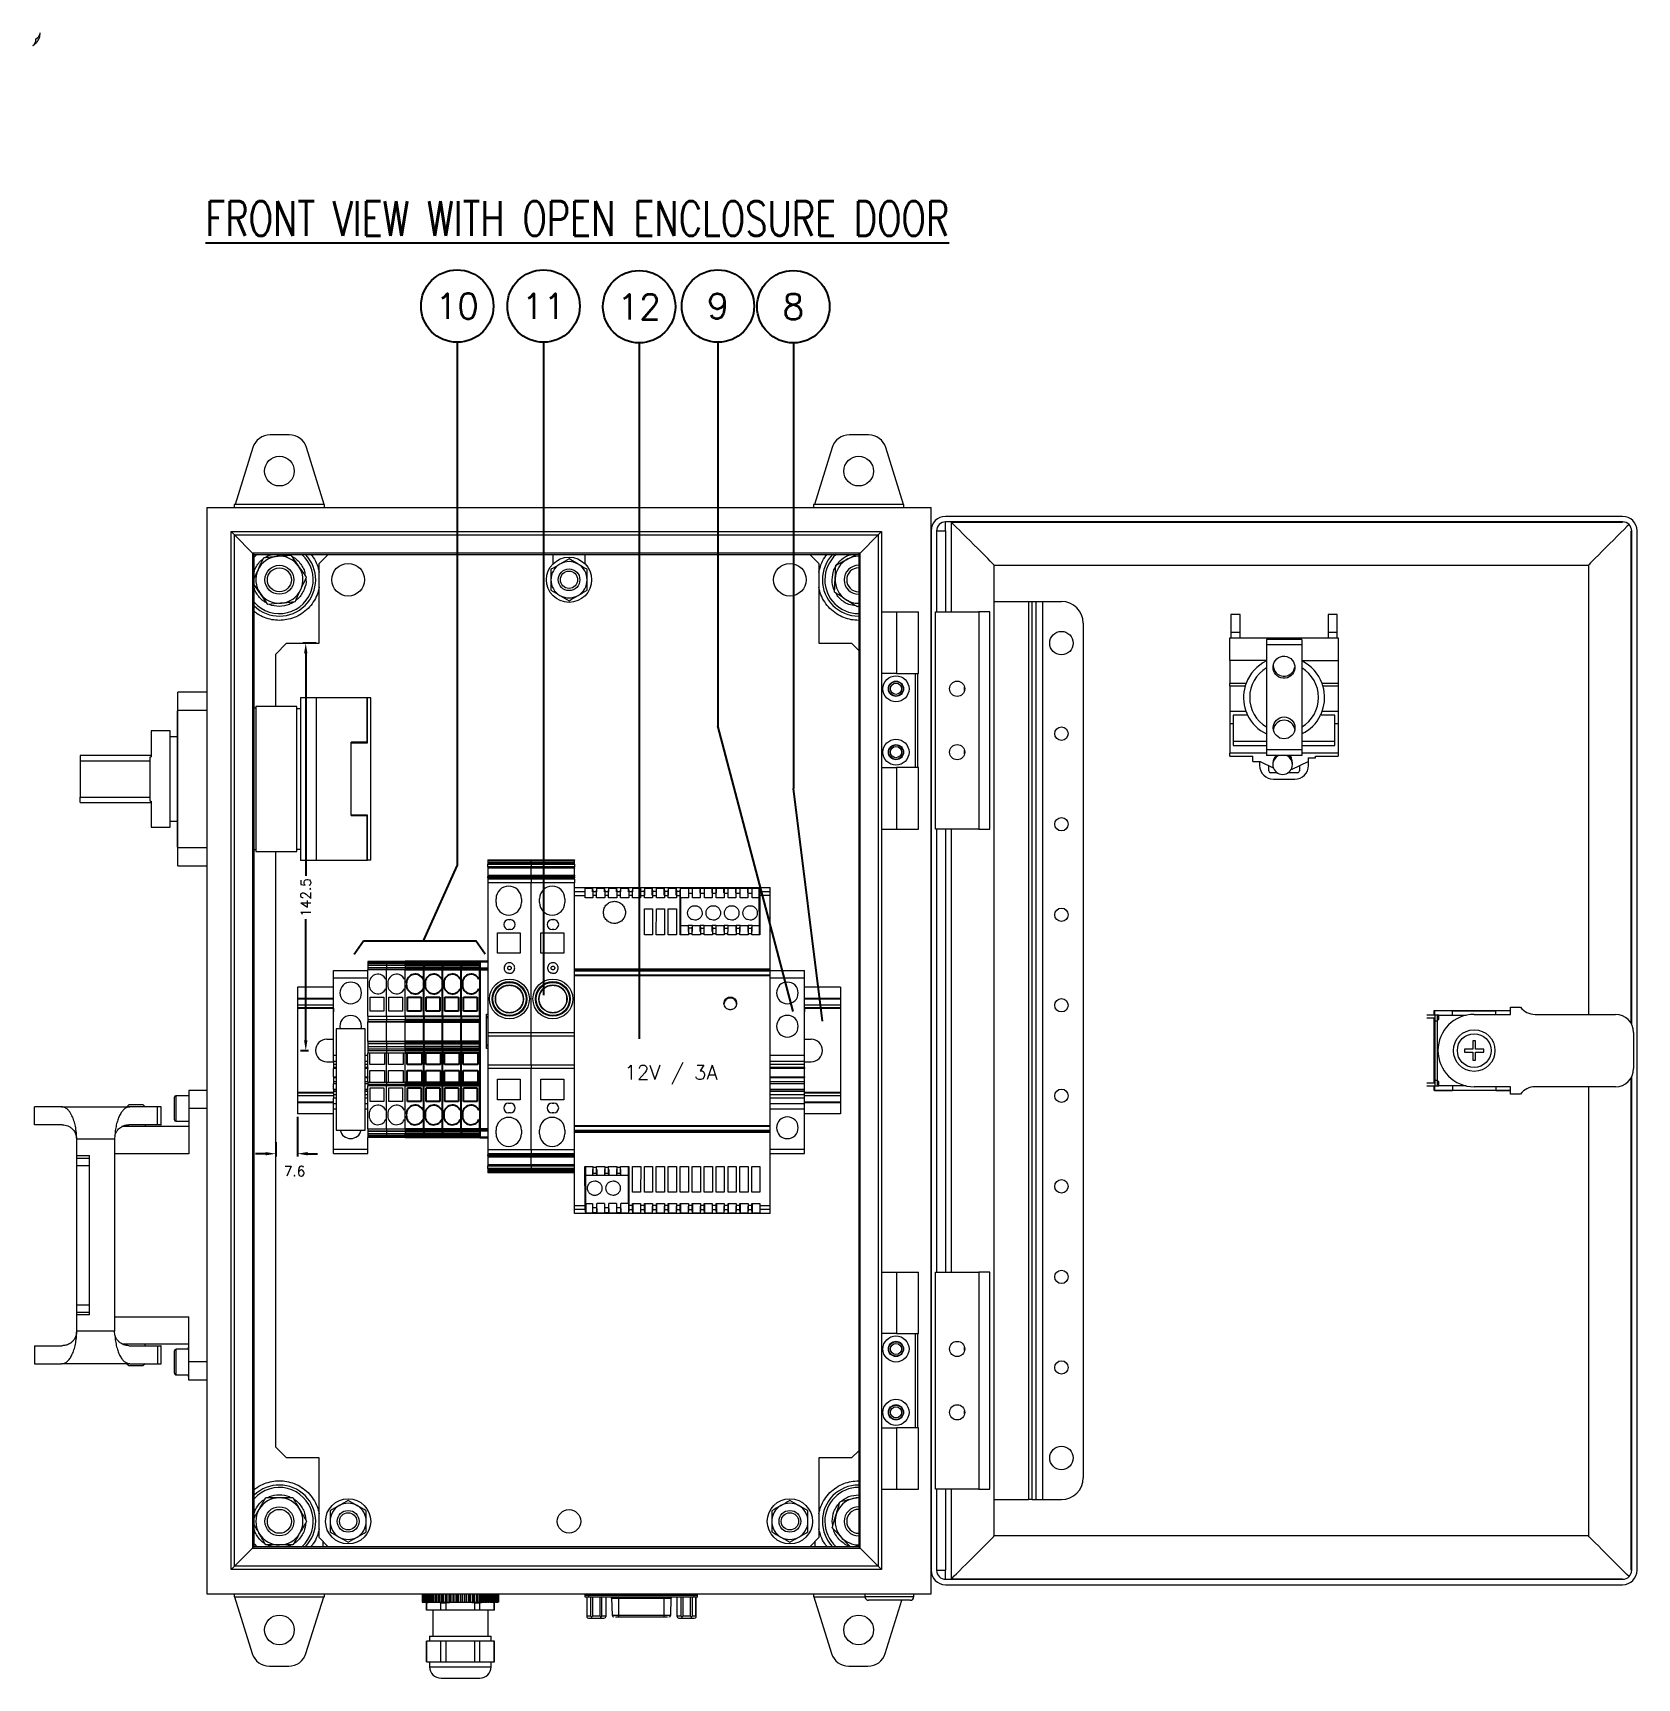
# Model space of a CAD drawing. Extents: x 4137 to 28680, y 2446 to 6814.
# Drawn here: x 16204 to 16762, y 6195 to 6768 of the extents above; entities that cross this region are included whole.
import ezdxf
from ezdxf.enums import TextEntityAlignment as Align

# ---------------------------------------------------------------- set-up
doc = ezdxf.new("R2010")
doc.units = 0
doc.header["$LTSCALE"] = 0.5
doc.layers.get('0').update_dxf_attribs({"linetype": 'CONTINUOUS'})
doc.layers.get('DEFPOINTS').update_dxf_attribs({"linetype": 'CONTINUOUS'})
for name, color, linetype in [('ARCEER', 3, 'CONTINUOUS'), ('DIM', 5, 'CONTINUOUS'), ('VOL', 2, 'CONTINUOUS')]:
    doc.layers.add(name, color=color, linetype=linetype)
doc.styles.get("Standard").update_dxf_attribs({"font": 'simplex.shx'})
doc.dimstyles.new('YP115', dxfattribs={"dimscale": 0, "dimtxt": 37.5, "dimasz": 37.5, "dimexe": 0.5, "dimexo": 37.5, "dimgap": 22.5, "dimtad": 0, "dimtoh": 1, "dimdec": 1, "dimzin": 0, "dimdsep": 46, "dimtxsty": 'Standard', "dimcen": 0, "dimdle": 1.25, "dimadec": 0, "dimazin": 0, "dimtfac": 0.75, "dimtdec": 1, "dimtofl": 0, "dimtmove": 2, "dimatfit": 3, "dimfxl": 1, "dimtolj": 1, "dimtzin": 0, "dimarcsym": 0})

msp = doc.modelspace()

# ---------------------------------------------------------------- texts
msp.add_text('12V / 3A', height=5.04).set_placement((16425.71, 6403.34), align=Align.CENTER)
at = {"layer": 'DIM', "width": 0.75}
msp.add_text('%%UFRONT VIEW WITH OPEN ENCLOSURE DOOR', height=12.0015, dxfattribs=at).set_placement((16263.66, 6696.94))
msp.add_text('%%UFRONT VIEW WITH OPEN ENCLOSURE DOOR', height=12.0015, dxfattribs=at).set_placement((16263.66, 6696.94))
at = {"layer": 'DIM'}
for s, p in [('10', (16351.3, 6672.49)), ('10', (16351.3, 6672.49)), ('11', (16381.34, 6672.49)), ('11', (16381.34, 6672.49)), ('12', (16414.62, 6672.27)), ('12', (16414.62, 6672.27)), ('9', (16442.02, 6672.49)), ('9', (16442.02, 6672.49)), ('8', (16468.27, 6672.27)), ('8', (16468.27, 6672.27))]:
    msp.add_text(s, height=8.82, dxfattribs=at).set_placement(p, align=Align.MIDDLE)

# ---------------------------------------------------------------- blocks, each defined once
blk = doc.blocks.new('*D52')
at = {"layer": 'DEFPOINTS', "color": 0, "transparency": 16777216}
for p in [(16298.59, 6555.21), (16303.26, 6555.21), (16295.7, 6413.46)]:
    blk.add_point(p, dxfattribs=at)
at = {"layer": 'DIM', "color": 0, "lineweight": -2, "transparency": 16777216}
for p, q in [((16302.26, 6555.21), (16297.59, 6555.21)), ((16298.59, 6551.71), (16298.59, 6474.27)), ((16298.59, 6416.96), (16298.59, 6459.14)), ((16296.7, 6413.46), (16299.59, 6413.46))]:
    blk.add_line(p, q, dxfattribs=at)
at = {"layer": 'DIM', "color": 0, "transparency": 16777216}
for points in [[(16298, 6551.71), (16299.17, 6551.71), (16298.59, 6555.21)], [(16298, 6416.96), (16299.17, 6416.96), (16298.59, 6413.46)]]:
    blk.add_solid(points, dxfattribs=at)
at = {"layer": 'DIM', "color": 0, "transparency": 16777216, "insert": (16298.59, 6466.7), "char_height": 3.5, "attachment_point": 5, "rotation": 90}
blk.add_mtext('\\A1;142.5', dxfattribs=at)
blk = doc.blocks.new('*D53')
at = {"layer": 'DEFPOINTS', "color": 0, "transparency": 16777216}
for p in [(16295.7, 6391.41), (16288.14, 6382.62), (16288.14, 6377.57)]:
    blk.add_point(p, dxfattribs=at)
at = {"layer": 'DIM', "color": 0, "lineweight": -2, "transparency": 16777216}
for p, q in [((16295.7, 6390.41), (16295.7, 6376.57)), ((16284.64, 6377.57), (16281.14, 6377.57)), ((16288.14, 6381.62), (16288.14, 6376.57)), ((16299.2, 6377.57), (16302.7, 6377.57))]:
    blk.add_line(p, q, dxfattribs=at)
at = {"layer": 'DIM', "color": 0, "transparency": 16777216}
for points in [[(16284.64, 6378.15), (16284.64, 6376.99), (16288.14, 6377.57)], [(16299.2, 6378.15), (16299.2, 6376.99), (16295.7, 6377.57)]]:
    blk.add_solid(points, dxfattribs=at)
at = {"layer": 'DIM', "color": 0, "transparency": 16777216, "insert": (16294.69, 6371.49), "char_height": 3.5, "attachment_point": 5}
blk.add_mtext('\\A1;7.6', dxfattribs=at)
blk = doc.blocks.new('*D54')
at = {"layer": 'DEFPOINTS', "color": 0, "transparency": 16777216}
for p in [(16295.7, 6391.41), (16288.14, 6382.62), (16288.14, 6377.57)]:
    blk.add_point(p, dxfattribs=at)
at = {"layer": 'DIM', "color": 0, "lineweight": -2, "transparency": 16777216}
for p, q in [((16295.7, 6390.41), (16295.7, 6376.57)), ((16284.64, 6377.57), (16281.14, 6377.57)), ((16288.14, 6381.62), (16288.14, 6376.57)), ((16299.2, 6377.57), (16302.7, 6377.57))]:
    blk.add_line(p, q, dxfattribs=at)
at = {"layer": 'DIM', "color": 0, "transparency": 16777216}
for points in [[(16284.64, 6378.15), (16284.64, 6376.99), (16288.14, 6377.57)], [(16299.2, 6378.15), (16299.2, 6376.99), (16295.7, 6377.57)]]:
    blk.add_solid(points, dxfattribs=at)
at = {"layer": 'DIM', "color": 0, "transparency": 16777216, "insert": (16294.69, 6371.49), "char_height": 3.5, "attachment_point": 5}
blk.add_mtext('\\A1;7.6', dxfattribs=at)

# ---------------------------------------------------------------- dimensions: what is measured, and where the dimension line sits
at = {"layer": 'DIM'}
dim = msp.add_linear_dim(base=(16298.59, 6555.21), p1=(16295.7, 6413.46), p2=(16303.26, 6555.21), angle=90, text='142.5', dimstyle='YP115', override={"dimscale": 1, "dimtxt": 3.5, "dimasz": 3.5, "dimexe": 1, "dimexo": 1, "dimgap": 0.9, "dimtoh": 0, "dimdle": 1.3}, dxfattribs=at)
dim.commit()
dim.dimension.update_dxf_attribs({"geometry": '*D52', "text_midpoint": (16298.59, 6466.7), "dimtype": 160})
for picture in ['*D53', '*D54']:
    dim = msp.add_linear_dim(base=(16288.14, 6377.57), p1=(16295.7, 6391.41), p2=(16288.14, 6382.62), dimstyle='YP115', override={"dimscale": 1, "dimtxt": 3.5, "dimasz": 3.5, "dimexe": 1, "dimexo": 1, "dimgap": 0.9, "dimtoh": 0, "dimdle": 1.3}, dxfattribs=at)
    dim.commit()
    dim.dimension.update_dxf_attribs({"geometry": picture, "text_midpoint": (16294.69, 6371.49), "dimtype": 160})

# ---------------------------------------------------------------- linework, layer by layer
at = {"color": 7, "linetype": 'Continuous', "lineweight": 15}
for p, q in [((16280.14, 6623.24), (16273.98, 6603.5)), ((16280.14, 6623.24), (16273.98, 6603.5)), ((16292.86, 6627.66), (16286.16, 6627.66)), ((16292.86, 6627.66), (16286.16, 6627.66)), ((16305.04, 6603.5), (16298.87, 6623.24)), ((16305.04, 6603.5), (16298.87, 6623.24)), ((16481.74, 6623.24), (16475.58, 6603.5)), ((16481.74, 6623.24), (16475.58, 6603.5)), ((16494.46, 6627.66), (16487.76, 6627.66)), ((16494.46, 6627.66), (16487.76, 6627.66)), ((16506.64, 6603.5), (16500.47, 6623.24)), ((16506.64, 6603.5), (16500.47, 6623.24)), ((16264.2, 6602.46), (16516.2, 6602.46)), ((16264.2, 6602.46), (16264.2, 6224.46)), ((16264.2, 6602.46), (16516.2, 6602.46)), ((16264.2, 6602.46), (16264.2, 6224.46)), ((16273.98, 6603.5), (16273.65, 6603.5)), ((16273.65, 6603.5), (16273.65, 6602.46)), ((16273.98, 6603.5), (16273.65, 6603.5)), ((16273.65, 6603.5), (16273.65, 6602.46)), ((16305.04, 6603.5), (16273.98, 6603.5)), ((16305.04, 6603.5), (16273.98, 6603.5)), ((16305.15, 6603.5), (16305.04, 6603.5)), ((16305.15, 6603.5), (16305.04, 6603.5)), ((16305.15, 6602.46), (16305.15, 6603.5)), ((16305.15, 6602.46), (16305.15, 6603.5)), ((16475.58, 6603.5), (16475.25, 6603.5)), ((16475.25, 6603.5), (16475.25, 6602.46)), ((16475.58, 6603.5), (16475.25, 6603.5)), ((16475.25, 6603.5), (16475.25, 6602.46)), ((16506.64, 6603.5), (16475.58, 6603.5)), ((16506.64, 6603.5), (16475.58, 6603.5)), ((16506.75, 6603.5), (16506.64, 6603.5)), ((16506.75, 6603.5), (16506.64, 6603.5)), ((16506.75, 6602.46), (16506.75, 6603.5)), ((16506.75, 6602.46), (16506.75, 6603.5)), ((16516.2, 6224.46), (16516.2, 6602.46)), ((16516.2, 6224.46), (16516.2, 6602.46)), ((16516.2, 6594.27), (16516.2, 6232.65)), ((16516.2, 6594.27), (16516.2, 6232.65)), ((16518.09, 6594.27), (16518.09, 6566.11)), ((16518.09, 6594.27), (16521.24, 6594.27)), ((16518.09, 6594.27), (16518.09, 6566.11)), ((16518.09, 6594.27), (16521.24, 6594.27)), ((16756.86, 6599.31), (16521.24, 6599.31)), ((16756.86, 6599.31), (16521.24, 6599.31)), ((16756.86, 6597.42), (16521.24, 6597.42)), ((16756.86, 6597.42), (16521.24, 6597.42)), ((16523.19, 6597.42), (16523.19, 6566.11)), ((16523.19, 6597.42), (16523.19, 6566.11)), ((16523.3, 6597.24), (16523.59, 6597.42)), ((16523.3, 6597.24), (16523.59, 6597.42)), ((16756.86, 6597.24), (16523.3, 6597.24)), ((16756.86, 6597.24), (16523.3, 6597.24)), ((16756.86, 6597.42), (16756.86, 6597.24)), ((16756.86, 6597.42), (16756.86, 6597.24)), ((16759.84, 6422.84), (16759.84, 6594.27)), ((16760.01, 6594.27), (16759.84, 6594.27)), ((16759.84, 6422.84), (16759.84, 6594.27)), ((16760.01, 6594.27), (16759.84, 6594.27)), ((16760.01, 6422.5), (16760.01, 6594.27)), ((16760.01, 6422.5), (16760.01, 6594.27)), ((16761.9, 6232.65), (16761.9, 6594.27)), ((16761.9, 6232.65), (16761.9, 6594.27)), ((16273.8, 6592.86), (16272.63, 6594.02)), ((16272.63, 6594.02), (16498.95, 6594.02)), ((16272.63, 6232.89), (16272.63, 6594.02)), ((16273.8, 6592.86), (16272.63, 6594.02)), ((16272.63, 6594.02), (16498.95, 6594.02)), ((16272.63, 6232.89), (16272.63, 6594.02)), ((16273.8, 6592.86), (16497.78, 6592.86)), ((16273.8, 6592.86), (16280.09, 6586.57)), ((16273.8, 6234.06), (16273.8, 6592.86)), ((16273.8, 6592.86), (16497.78, 6592.86)), ((16273.8, 6592.86), (16280.09, 6586.57)), ((16273.8, 6234.06), (16273.8, 6592.86)), ((16491.49, 6586.57), (16497.78, 6592.86)), ((16491.49, 6586.57), (16497.78, 6592.86)), ((16498.95, 6594.02), (16497.78, 6592.86)), ((16498.95, 6594.02), (16497.78, 6592.86)), ((16497.78, 6592.86), (16497.78, 6234.06)), ((16497.78, 6592.86), (16497.78, 6234.06)), ((16498.95, 6594.02), (16498.95, 6232.89)), ((16498.95, 6594.02), (16498.95, 6232.89)), ((16491.49, 6586.57), (16280.09, 6586.57)), ((16280.09, 6586.57), (16280.09, 6240.34)), ((16491.49, 6586.57), (16280.09, 6586.57)), ((16280.09, 6586.57), (16280.09, 6240.34)), ((16280.58, 6240.84), (16280.58, 6586.08)), ((16280.58, 6586.08), (16491, 6586.08)), ((16280.58, 6240.84), (16280.58, 6586.08)), ((16280.58, 6586.08), (16491, 6586.08)), ((16303.26, 6582.93), (16306.41, 6586.08)), ((16303.26, 6582.93), (16306.41, 6586.08)), ((16303.26, 6555.21), (16303.26, 6582.93)), ((16303.26, 6555.21), (16303.26, 6582.93)), ((16384.53, 6586.08), (16384.53, 6582.72)), ((16384.53, 6586.08), (16384.53, 6582.72)), ((16390.2, 6584.53), (16387.05, 6582.71)), ((16390.2, 6584.53), (16387.05, 6582.71)), ((16393.35, 6582.71), (16390.2, 6584.53)), ((16393.35, 6582.71), (16390.2, 6584.53)), ((16395.87, 6582.72), (16395.87, 6586.08)), ((16395.87, 6582.72), (16395.87, 6586.08)), ((16473.99, 6586.08), (16477.14, 6582.93)), ((16473.99, 6586.08), (16477.14, 6582.93)), ((16477.14, 6582.93), (16477.14, 6555.21)), ((16477.14, 6582.93), (16477.14, 6555.21)), ((16491, 6586.08), (16491, 6240.84)), ((16491, 6586.08), (16491, 6240.84)), ((16491.49, 6240.34), (16491.49, 6586.57)), ((16491.49, 6240.34), (16491.49, 6586.57)), ((16280.58, 6577.7), (16281.97, 6580.7)), ((16280.58, 6577.7), (16281.97, 6580.7)), ((16538.19, 6582.36), (16744.95, 6582.36)), ((16538.19, 6244.56), (16538.19, 6582.36)), ((16538.19, 6582.36), (16744.95, 6582.36)), ((16538.19, 6244.56), (16538.19, 6582.36)), ((16744.95, 6582.36), (16744.95, 6426.06)), ((16744.95, 6582.36), (16744.95, 6426.06)), ((16490.96, 6568.02), (16490.56, 6567.81)), ((16490.96, 6568.02), (16490.56, 6567.81)), ((16499.04, 6566.11), (16498.95, 6566.11)), ((16499.04, 6566.11), (16498.95, 6566.11)), ((16499.04, 6544.69), (16499.04, 6566.11)), ((16499.04, 6566.11), (16504.16, 6566.11)), ((16499.04, 6544.69), (16499.04, 6566.11)), ((16499.04, 6566.11), (16504.16, 6566.11)), ((16504.16, 6566.11), (16504.16, 6544.69)), ((16504.16, 6566.11), (16511.85, 6566.11)), ((16504.16, 6566.11), (16504.16, 6544.69)), ((16504.16, 6566.11), (16511.85, 6566.11)), ((16511.85, 6544.69), (16511.85, 6566.11)), ((16511.85, 6544.69), (16511.85, 6566.11)), ((16517.71, 6490.51), (16517.71, 6566.11)), ((16517.71, 6566.11), (16532.83, 6566.11)), ((16517.71, 6490.51), (16517.71, 6566.11)), ((16517.71, 6566.11), (16532.83, 6566.11)), ((16532.83, 6566.11), (16532.83, 6490.51)), ((16536.61, 6566.11), (16532.83, 6566.11)), ((16532.83, 6566.11), (16532.83, 6490.51)), ((16536.61, 6566.11), (16532.83, 6566.11)), ((16536.61, 6490.51), (16536.61, 6566.11)), ((16536.61, 6490.51), (16536.61, 6566.11)), ((16538.19, 6569.7), (16550.08, 6569.7)), ((16538.19, 6569.7), (16550.08, 6569.7)), ((16550.08, 6569.7), (16550.08, 6257.22)), ((16550.08, 6569.7), (16551.34, 6569.7)), ((16550.08, 6569.7), (16550.08, 6257.22)), ((16550.08, 6569.7), (16551.34, 6569.7)), ((16551.34, 6257.22), (16551.34, 6569.7)), ((16551.34, 6569.7), (16552.63, 6569.7)), ((16551.34, 6257.22), (16551.34, 6569.7)), ((16551.34, 6569.7), (16552.63, 6569.7)), ((16552.63, 6569.7), (16552.63, 6257.22)), ((16552.63, 6569.7), (16555.14, 6569.7)), ((16552.63, 6569.7), (16552.63, 6257.22)), ((16552.63, 6569.7), (16555.14, 6569.7)), ((16555.14, 6257.22), (16555.14, 6569.7)), ((16555.14, 6569.7), (16561.56, 6569.7)), ((16555.14, 6257.22), (16555.14, 6569.7)), ((16555.14, 6569.7), (16561.56, 6569.7)), ((16569.12, 6562.14), (16569.12, 6264.78)), ((16569.12, 6562.14), (16569.12, 6264.78)), ((16620.57, 6565.16), (16620.57, 6558.86)), ((16623.72, 6565.16), (16620.57, 6565.16)), ((16620.57, 6565.16), (16620.57, 6558.86)), ((16623.72, 6565.16), (16620.57, 6565.16)), ((16623.72, 6558.86), (16623.72, 6565.16)), ((16623.72, 6558.86), (16623.72, 6565.16)), ((16657.53, 6565.16), (16654.38, 6565.16)), ((16654.38, 6565.16), (16654.38, 6558.86)), ((16657.53, 6565.16), (16654.38, 6565.16)), ((16654.38, 6565.16), (16654.38, 6558.86)), ((16657.53, 6558.86), (16657.53, 6565.16)), ((16657.53, 6558.86), (16657.53, 6565.16)), ((16288.14, 6551.43), (16291.92, 6555.21)), ((16288.14, 6551.43), (16291.92, 6555.21)), ((16291.92, 6555.21), (16303.26, 6555.21)), ((16291.92, 6555.21), (16303.26, 6555.21)), ((16477.14, 6555.21), (16488.48, 6555.21)), ((16477.14, 6555.21), (16488.48, 6555.21)), ((16488.48, 6555.21), (16491, 6552.69)), ((16488.48, 6555.21), (16491, 6552.69)), ((16620.21, 6557.1), (16657.89, 6557.1)), ((16620.21, 6549.16), (16620.21, 6557.1)), ((16620.21, 6557.1), (16657.89, 6557.1)), ((16620.21, 6549.16), (16620.21, 6557.1)), ((16623.72, 6558.86), (16620.57, 6558.86)), ((16620.57, 6558.86), (16620.57, 6557.1)), ((16623.72, 6558.86), (16620.57, 6558.86)), ((16620.57, 6558.86), (16620.57, 6557.1)), ((16623.72, 6557.1), (16623.72, 6558.86)), ((16623.72, 6557.1), (16623.72, 6558.86)), ((16632.88, 6556.47), (16632.88, 6554.58)), ((16645.22, 6556.47), (16632.88, 6556.47)), ((16632.88, 6556.47), (16632.88, 6554.58)), ((16645.22, 6556.47), (16632.88, 6556.47)), ((16632.88, 6554.58), (16632.88, 6518.04)), ((16645.22, 6554.58), (16632.88, 6554.58)), ((16632.88, 6554.58), (16632.88, 6518.04)), ((16645.22, 6554.58), (16632.88, 6554.58)), ((16645.22, 6556.47), (16645.22, 6554.58)), ((16645.22, 6556.47), (16645.22, 6554.58)), ((16645.22, 6554.58), (16645.22, 6518.04)), ((16645.22, 6554.58), (16645.22, 6518.04)), ((16657.53, 6558.86), (16654.38, 6558.86)), ((16654.38, 6558.86), (16654.38, 6557.1)), ((16657.53, 6558.86), (16654.38, 6558.86)), ((16654.38, 6558.86), (16654.38, 6557.1)), ((16657.53, 6557.1), (16657.53, 6558.86)), ((16657.53, 6557.1), (16657.53, 6558.86)), ((16657.89, 6557.1), (16657.89, 6549.16)), ((16657.89, 6557.1), (16657.89, 6549.16)), ((16288.14, 6533.16), (16288.14, 6551.43)), ((16288.14, 6533.16), (16288.14, 6551.43)), ((16632.88, 6549.16), (16620.21, 6549.16)), ((16620.21, 6549.16), (16620.21, 6541.2)), ((16632.88, 6549.16), (16620.21, 6549.16)), ((16620.21, 6549.16), (16620.21, 6541.2)), ((16645.22, 6549.16), (16657.89, 6549.16)), ((16645.22, 6549.16), (16657.89, 6549.16)), ((16657.89, 6549.16), (16657.89, 6541.2)), ((16657.89, 6549.16), (16657.89, 6541.2)), ((16498.95, 6544.69), (16499.04, 6544.69)), ((16498.95, 6544.69), (16499.04, 6544.69)), ((16504.16, 6544.69), (16499.04, 6544.69)), ((16504.16, 6544.69), (16499.04, 6544.69)), ((16499.07, 6511.93), (16499.07, 6544.69)), ((16499.07, 6511.93), (16499.07, 6544.69)), ((16504.16, 6544.69), (16511.85, 6544.69)), ((16504.16, 6544.69), (16511.85, 6544.69)), ((16510.66, 6544.69), (16510.66, 6511.93)), ((16510.66, 6544.69), (16510.66, 6511.93)), ((16511.54, 6511.93), (16511.54, 6544.69)), ((16511.54, 6511.93), (16511.54, 6544.69)), ((16264.2, 6538.2), (16254.12, 6538.2)), ((16254.12, 6531.9), (16254.12, 6538.2)), ((16264.2, 6538.2), (16254.12, 6538.2)), ((16254.12, 6531.9), (16254.12, 6538.2)), ((16527.85, 6538.76), (16527.85, 6539.91)), ((16527.85, 6538.76), (16527.85, 6539.91)), ((16625.81, 6541.2), (16620.21, 6541.2)), ((16620.21, 6540.3), (16620.21, 6541.2)), ((16625.81, 6541.2), (16620.21, 6541.2)), ((16620.21, 6540.3), (16620.21, 6541.2)), ((16620.21, 6540.3), (16625.51, 6540.3)), ((16620.21, 6540.3), (16620.21, 6531.58)), ((16620.21, 6540.3), (16625.51, 6540.3)), ((16620.21, 6540.3), (16620.21, 6531.58)), ((16657.89, 6541.2), (16652.29, 6541.2)), ((16657.89, 6541.2), (16652.29, 6541.2)), ((16652.59, 6540.3), (16657.89, 6540.3)), ((16652.59, 6540.3), (16657.89, 6540.3)), ((16657.89, 6541.2), (16657.89, 6540.3)), ((16657.89, 6541.2), (16657.89, 6540.3)), ((16657.89, 6540.3), (16657.89, 6531.58)), ((16657.89, 6540.3), (16657.89, 6531.58)), ((16254.12, 6536.06), (16253.99, 6536.06)), ((16253.99, 6536.06), (16253.99, 6531.65)), ((16254.12, 6536.06), (16253.99, 6536.06)), ((16253.99, 6536.06), (16253.99, 6531.65)), ((16253.99, 6484.27), (16253.99, 6531.65)), ((16253.99, 6484.27), (16253.99, 6531.65)), ((16254.12, 6531.9), (16264.2, 6531.9)), ((16254.12, 6484.02), (16254.12, 6531.9)), ((16254.12, 6531.9), (16264.2, 6531.9)), ((16254.12, 6484.02), (16254.12, 6531.9)), ((16281.21, 6532.53), (16280.58, 6532.53)), ((16281.21, 6532.53), (16280.58, 6532.53)), ((16295.45, 6533.16), (16281.21, 6533.16)), ((16281.21, 6533.16), (16281.21, 6482.76)), ((16295.45, 6533.16), (16281.21, 6533.16)), ((16281.21, 6533.16), (16281.21, 6482.76)), ((16295.45, 6482.76), (16295.45, 6533.16)), ((16295.45, 6482.76), (16295.45, 6533.16)), ((16296.71, 6532.4), (16295.45, 6532.4)), ((16296.71, 6532.4), (16295.45, 6532.4)), ((16296.71, 6536.31), (16296.71, 6479.61)), ((16296.71, 6536.31), (16302.38, 6536.31)), ((16296.71, 6536.31), (16296.71, 6479.61)), ((16296.71, 6536.31), (16302.38, 6536.31)), ((16302.38, 6479.61), (16302.38, 6536.31)), ((16302.38, 6536.31), (16319.89, 6536.31)), ((16302.38, 6479.61), (16302.38, 6536.31)), ((16302.38, 6536.31), (16319.89, 6536.31)), ((16319.89, 6536.31), (16319.89, 6520.71)), ((16319.89, 6536.31), (16319.89, 6520.71)), ((16320.02, 6536.18), (16319.89, 6536.18)), ((16320.02, 6536.18), (16319.89, 6536.18)), ((16320.02, 6520.56), (16320.02, 6536.18)), ((16321.28, 6536.18), (16320.02, 6536.18)), ((16320.02, 6520.56), (16320.02, 6536.18)), ((16321.28, 6536.18), (16320.02, 6536.18)), ((16321.28, 6479.73), (16321.28, 6536.18)), ((16321.28, 6479.73), (16321.28, 6536.18)), ((16620.21, 6531.58), (16620.21, 6527.24)), ((16620.21, 6531.58), (16625.75, 6531.58)), ((16620.21, 6531.58), (16620.21, 6527.24)), ((16620.21, 6531.58), (16625.75, 6531.58)), ((16652.35, 6531.58), (16657.89, 6531.58)), ((16652.35, 6531.58), (16657.89, 6531.58)), ((16657.89, 6531.58), (16657.89, 6527.24)), ((16657.89, 6531.58), (16657.89, 6527.24)), ((16620.21, 6527.24), (16620.21, 6516.88)), ((16620.21, 6527.24), (16621.38, 6527.24)), ((16620.21, 6527.24), (16620.21, 6516.88)), ((16620.21, 6527.24), (16621.38, 6527.24)), ((16621.38, 6530.13), (16621.38, 6527.24)), ((16626.36, 6530.13), (16621.38, 6530.13)), ((16621.38, 6530.13), (16621.38, 6527.24)), ((16626.36, 6530.13), (16621.38, 6530.13)), ((16621.38, 6527.24), (16621.38, 6519.55)), ((16621.38, 6527.24), (16621.38, 6519.55)), ((16656.73, 6530.13), (16651.74, 6530.13)), ((16656.73, 6530.13), (16651.74, 6530.13)), ((16656.73, 6527.24), (16656.73, 6530.13)), ((16656.73, 6527.24), (16656.73, 6530.13)), ((16656.73, 6519.55), (16656.73, 6527.24)), ((16656.73, 6527.24), (16657.89, 6527.24)), ((16656.73, 6519.55), (16656.73, 6527.24)), ((16656.73, 6527.24), (16657.89, 6527.24)), ((16657.89, 6527.24), (16657.89, 6516.88)), ((16657.89, 6527.24), (16657.89, 6516.88)), ((16251.35, 6524.72), (16244.8, 6524.72)), ((16244.8, 6524.72), (16244.8, 6515.68)), ((16251.35, 6524.72), (16244.8, 6524.72)), ((16244.8, 6524.72), (16244.8, 6515.68)), ((16251.35, 6491.2), (16251.35, 6524.72)), ((16251.35, 6491.2), (16251.35, 6524.72)), ((16253.99, 6522.64), (16251.35, 6522.64)), ((16253.99, 6522.64), (16251.35, 6522.64)), ((16319.89, 6520.71), (16314.35, 6520.71)), ((16314.35, 6495.21), (16314.35, 6520.71)), ((16319.89, 6520.71), (16314.35, 6520.71)), ((16314.35, 6495.21), (16314.35, 6520.71)), ((16314.35, 6520.56), (16320.02, 6520.56)), ((16314.35, 6495.36), (16314.35, 6520.56)), ((16314.35, 6520.56), (16320.02, 6520.56)), ((16314.35, 6495.36), (16314.35, 6520.56)), ((16621.38, 6521.06), (16632.88, 6521.06)), ((16621.38, 6521.06), (16632.88, 6521.06)), ((16645.22, 6521.06), (16656.73, 6521.06)), ((16645.22, 6521.06), (16656.73, 6521.06)), ((16244.8, 6516.11), (16220.1, 6516.11)), ((16220.1, 6516.11), (16220.1, 6514.25)), ((16244.8, 6516.11), (16220.1, 6516.11)), ((16220.1, 6516.11), (16220.1, 6514.25)), ((16220.1, 6514.25), (16220.1, 6501.66)), ((16220.1, 6514.25), (16244.42, 6514.25)), ((16220.1, 6514.25), (16220.1, 6501.66)), ((16220.1, 6514.25), (16244.42, 6514.25)), ((16244.42, 6515.68), (16244.8, 6515.68)), ((16244.42, 6514.25), (16244.42, 6515.68)), ((16244.42, 6515.68), (16244.8, 6515.68)), ((16244.42, 6514.25), (16244.42, 6515.68)), ((16244.42, 6501.66), (16244.42, 6514.25)), ((16244.42, 6501.66), (16244.42, 6514.25)), ((16527.85, 6516.71), (16527.85, 6517.86)), ((16527.85, 6516.71), (16527.85, 6517.86)), ((16632.88, 6516.88), (16620.21, 6516.88)), ((16620.21, 6515.9), (16620.21, 6516.88)), ((16632.88, 6516.88), (16620.21, 6516.88)), ((16620.21, 6515.9), (16620.21, 6516.88)), ((16620.21, 6515.9), (16628.15, 6515.9)), ((16620.21, 6515.9), (16628.15, 6515.9)), ((16621.38, 6519.55), (16632.88, 6519.55)), ((16621.38, 6519.55), (16632.88, 6519.55)), ((16628.15, 6514.01), (16628.15, 6515.9)), ((16628.15, 6514.01), (16628.15, 6515.9)), ((16632.88, 6518.04), (16632.88, 6516.15)), ((16645.22, 6518.04), (16632.88, 6518.04)), ((16632.88, 6518.04), (16632.88, 6516.15)), ((16645.22, 6518.04), (16632.88, 6518.04)), ((16645.22, 6516.15), (16632.88, 6516.15)), ((16645.22, 6516.15), (16632.88, 6516.15)), ((16641.06, 6515.83), (16641.06, 6516.15)), ((16641.06, 6515.83), (16641.06, 6516.15)), ((16645.22, 6519.55), (16656.73, 6519.55)), ((16645.22, 6519.55), (16656.73, 6519.55)), ((16645.22, 6518.04), (16645.22, 6516.15)), ((16645.22, 6518.04), (16645.22, 6516.15)), ((16657.89, 6516.88), (16645.22, 6516.88)), ((16657.89, 6516.88), (16645.22, 6516.88)), ((16647.43, 6515.27), (16649.95, 6515.27)), ((16647.43, 6515.27), (16647.43, 6514.01)), ((16647.43, 6515.27), (16649.95, 6515.27)), ((16647.43, 6515.27), (16647.43, 6514.01)), ((16647.55, 6512.64), (16647.55, 6515.27)), ((16647.55, 6512.64), (16647.55, 6515.27)), ((16649.95, 6515.9), (16657.89, 6515.9)), ((16649.95, 6515.27), (16649.95, 6515.9)), ((16649.95, 6515.9), (16657.89, 6515.9)), ((16649.95, 6515.27), (16649.95, 6515.9)), ((16657.89, 6516.88), (16657.89, 6515.9)), ((16657.89, 6516.88), (16657.89, 6515.9)), ((16498.95, 6511.93), (16499.04, 6511.93)), ((16498.95, 6511.93), (16499.04, 6511.93)), ((16499.04, 6490.51), (16499.04, 6511.93)), ((16499.04, 6511.93), (16504.16, 6511.93)), ((16499.04, 6490.51), (16499.04, 6511.93)), ((16499.04, 6511.93), (16504.16, 6511.93)), ((16504.16, 6511.93), (16504.16, 6490.51)), ((16511.85, 6511.93), (16504.16, 6511.93)), ((16504.16, 6511.93), (16504.16, 6490.51)), ((16511.85, 6511.93), (16504.16, 6511.93)), ((16511.85, 6490.51), (16511.85, 6511.93)), ((16511.85, 6490.51), (16511.85, 6511.93)), ((16628.15, 6514.01), (16630.67, 6514.01)), ((16628.15, 6514.01), (16630.67, 6514.01)), ((16630.54, 6514.01), (16630.54, 6512.64)), ((16630.54, 6514.01), (16630.54, 6512.64)), ((16630.67, 6514.01), (16635.29, 6511.86)), ((16630.67, 6514.01), (16635.29, 6511.86)), ((16633.69, 6510.73), (16633.69, 6512.6)), ((16633.69, 6510.73), (16633.69, 6512.6)), ((16636.72, 6510.1), (16634.32, 6510.1)), ((16636.72, 6510.1), (16634.32, 6510.1)), ((16635.1, 6513.52), (16635.1, 6512.98)), ((16635.1, 6513.52), (16635.1, 6512.98)), ((16643.77, 6510.1), (16640.37, 6510.1)), ((16643.77, 6510.1), (16640.37, 6510.1)), ((16641.86, 6511.42), (16641.52, 6511.27)), ((16641.86, 6511.42), (16641.52, 6511.27)), ((16641.86, 6511.42), (16641.6, 6511.42)), ((16641.86, 6511.42), (16641.6, 6511.42)), ((16641.86, 6511.42), (16647.43, 6514.01)), ((16641.86, 6511.42), (16647.43, 6514.01)), ((16641.99, 6512.98), (16641.99, 6513.52)), ((16641.99, 6512.98), (16641.99, 6513.52)), ((16644.4, 6512.6), (16644.4, 6510.73)), ((16644.4, 6512.6), (16644.4, 6510.73)), ((16635.33, 6507.85), (16642.77, 6507.85)), ((16635.33, 6507.85), (16642.77, 6507.85)), ((16220.1, 6501.66), (16244.42, 6501.66)), ((16220.1, 6499.81), (16220.1, 6501.66)), ((16220.1, 6501.66), (16244.42, 6501.66)), ((16220.1, 6499.81), (16220.1, 6501.66)), ((16220.1, 6499.81), (16244.8, 6499.81)), ((16220.1, 6499.81), (16244.8, 6499.81)), ((16244.42, 6500.24), (16244.42, 6501.66)), ((16244.42, 6500.24), (16244.42, 6501.66)), ((16244.42, 6500.24), (16244.8, 6500.24)), ((16244.42, 6500.24), (16244.8, 6500.24)), ((16244.8, 6500.24), (16244.8, 6491.2)), ((16244.8, 6500.24), (16244.8, 6491.2)), ((16244.8, 6491.2), (16251.35, 6491.2)), ((16244.8, 6491.2), (16251.35, 6491.2)), ((16251.35, 6493.28), (16253.99, 6493.28)), ((16251.35, 6493.28), (16253.99, 6493.28)), ((16320.02, 6495.36), (16314.35, 6495.36)), ((16320.02, 6495.36), (16314.35, 6495.36)), ((16314.35, 6495.21), (16319.89, 6495.21)), ((16314.35, 6495.21), (16319.89, 6495.21)), ((16319.89, 6495.21), (16319.89, 6479.61)), ((16319.89, 6495.21), (16319.89, 6479.61)), ((16320.02, 6479.73), (16320.02, 6495.36)), ((16320.02, 6479.73), (16320.02, 6495.36)), ((16498.95, 6490.51), (16499.04, 6490.51)), ((16498.95, 6490.51), (16499.04, 6490.51)), ((16499.04, 6490.51), (16504.16, 6490.51)), ((16499.04, 6490.51), (16504.16, 6490.51)), ((16504.16, 6490.51), (16511.85, 6490.51)), ((16504.16, 6490.51), (16511.85, 6490.51)), ((16532.83, 6490.51), (16517.71, 6490.51)), ((16532.83, 6490.51), (16517.71, 6490.51)), ((16518.09, 6490.51), (16518.09, 6336.41)), ((16518.09, 6490.51), (16518.09, 6336.41)), ((16523.19, 6490.51), (16523.19, 6336.41)), ((16523.19, 6490.51), (16523.19, 6336.41)), ((16532.83, 6490.51), (16536.61, 6490.51)), ((16532.83, 6490.51), (16536.61, 6490.51)), ((16253.99, 6484.27), (16253.99, 6479.86)), ((16253.99, 6484.27), (16253.99, 6479.86)), ((16253.99, 6479.86), (16254.12, 6479.86)), ((16253.99, 6479.86), (16254.12, 6479.86)), ((16264.2, 6484.02), (16254.12, 6484.02)), ((16254.12, 6477.72), (16254.12, 6484.02)), ((16264.2, 6484.02), (16254.12, 6484.02)), ((16254.12, 6477.72), (16254.12, 6484.02)), ((16280.58, 6483.39), (16281.21, 6483.39)), ((16280.58, 6483.39), (16281.21, 6483.39)), ((16281.21, 6482.76), (16295.45, 6482.76)), ((16281.21, 6482.76), (16295.45, 6482.76)), ((16288.14, 6275.49), (16288.14, 6482.76)), ((16288.14, 6275.49), (16288.14, 6482.76)), ((16295.45, 6483.51), (16296.71, 6483.51)), ((16295.45, 6483.51), (16296.71, 6483.51)), ((16319.89, 6479.73), (16320.02, 6479.73)), ((16319.89, 6479.73), (16320.02, 6479.73)), ((16321.28, 6479.73), (16320.02, 6479.73)), ((16321.28, 6479.73), (16320.02, 6479.73)), ((16361.91, 6479.86), (16377.03, 6479.86)), ((16361.91, 6479.86), (16361.91, 6479.68)), ((16361.91, 6479.86), (16377.03, 6479.86)), ((16361.91, 6479.86), (16361.91, 6479.68)), ((16377.03, 6479.86), (16377.03, 6479.68)), ((16377.03, 6479.86), (16392.15, 6479.86)), ((16377.03, 6479.86), (16377.03, 6479.68)), ((16377.03, 6479.86), (16392.15, 6479.86)), ((16392.15, 6479.86), (16392.15, 6479.68)), ((16392.15, 6479.86), (16392.15, 6479.68)), ((16254.12, 6477.72), (16264.2, 6477.72)), ((16254.12, 6477.72), (16264.2, 6477.72)), ((16302.38, 6479.61), (16296.71, 6479.61)), ((16302.38, 6479.61), (16296.71, 6479.61)), ((16319.89, 6479.61), (16302.38, 6479.61)), ((16319.89, 6479.61), (16302.38, 6479.61)), ((16361.91, 6479.68), (16377.03, 6479.68)), ((16361.91, 6479.68), (16361.91, 6479.53)), ((16361.91, 6479.68), (16377.03, 6479.68)), ((16361.91, 6479.68), (16361.91, 6479.53)), ((16361.91, 6479.53), (16377.03, 6479.53)), ((16361.91, 6479.53), (16361.91, 6479.04)), ((16361.91, 6479.53), (16377.03, 6479.53)), ((16361.91, 6479.53), (16361.91, 6479.04)), ((16361.91, 6479.04), (16377.03, 6479.04)), ((16361.91, 6479.04), (16361.91, 6478.89)), ((16361.91, 6479.04), (16377.03, 6479.04)), ((16361.91, 6479.04), (16361.91, 6478.89)), ((16361.91, 6478.89), (16377.03, 6478.89)), ((16361.91, 6478.89), (16361.91, 6478.75)), ((16361.91, 6478.89), (16377.03, 6478.89)), ((16361.91, 6478.89), (16361.91, 6478.75)), ((16361.91, 6478.75), (16377.03, 6478.75)), ((16361.91, 6478.75), (16361.91, 6478.31)), ((16361.91, 6478.75), (16377.03, 6478.75)), ((16361.91, 6478.75), (16361.91, 6478.31)), ((16361.91, 6478.31), (16377.03, 6478.31)), ((16361.91, 6477.42), (16361.91, 6478.31)), ((16361.91, 6478.31), (16377.03, 6478.31)), ((16361.91, 6477.42), (16361.91, 6478.31)), ((16377.03, 6477.42), (16361.91, 6477.42)), ((16361.91, 6477.42), (16361.91, 6477.01)), ((16377.03, 6477.42), (16361.91, 6477.42)), ((16361.91, 6477.42), (16361.91, 6477.01)), ((16377.03, 6477.01), (16361.91, 6477.01)), ((16361.91, 6477.01), (16361.91, 6476.97)), ((16377.03, 6477.01), (16361.91, 6477.01)), ((16361.91, 6477.01), (16361.91, 6476.97)), ((16377.03, 6476.97), (16361.91, 6476.97)), ((16361.91, 6476.97), (16361.91, 6474.46)), ((16377.03, 6476.97), (16361.91, 6476.97)), ((16361.91, 6476.97), (16361.91, 6474.46)), ((16361.91, 6474.46), (16377.03, 6474.46)), ((16361.91, 6474.46), (16361.91, 6474.29)), ((16361.91, 6474.46), (16377.03, 6474.46)), ((16361.91, 6474.46), (16361.91, 6474.29)), ((16361.91, 6474.29), (16377.03, 6474.29)), ((16361.91, 6474.29), (16361.91, 6474.01)), ((16361.91, 6474.29), (16377.03, 6474.29)), ((16361.91, 6474.29), (16361.91, 6474.01)), ((16377.03, 6479.53), (16377.03, 6479.68)), ((16377.03, 6479.68), (16392.15, 6479.68)), ((16377.03, 6479.53), (16377.03, 6479.68)), ((16377.03, 6479.68), (16392.15, 6479.68)), ((16377.03, 6479.04), (16377.03, 6479.53)), ((16377.03, 6479.53), (16392.15, 6479.53)), ((16377.03, 6479.04), (16377.03, 6479.53)), ((16377.03, 6479.53), (16392.15, 6479.53)), ((16377.03, 6478.89), (16377.03, 6479.04)), ((16377.03, 6479.04), (16392.15, 6479.04)), ((16377.03, 6478.89), (16377.03, 6479.04)), ((16377.03, 6479.04), (16392.15, 6479.04)), ((16377.03, 6478.75), (16377.03, 6478.89)), ((16377.03, 6478.89), (16392.15, 6478.89)), ((16377.03, 6478.75), (16377.03, 6478.89)), ((16377.03, 6478.89), (16392.15, 6478.89)), ((16377.03, 6478.75), (16392.15, 6478.75)), ((16377.03, 6478.31), (16377.03, 6478.75)), ((16377.03, 6478.75), (16392.15, 6478.75)), ((16377.03, 6478.31), (16377.03, 6478.75)), ((16377.03, 6478.31), (16377.03, 6477.42)), ((16377.03, 6478.31), (16392.15, 6478.31)), ((16377.03, 6478.31), (16377.03, 6477.42)), ((16377.03, 6478.31), (16392.15, 6478.31)), ((16377.03, 6477.01), (16377.03, 6477.42)), ((16392.15, 6477.42), (16377.03, 6477.42)), ((16377.03, 6477.01), (16377.03, 6477.42)), ((16392.15, 6477.42), (16377.03, 6477.42)), ((16392.15, 6477.01), (16377.03, 6477.01)), ((16377.03, 6477.01), (16377.03, 6476.97)), ((16392.15, 6477.01), (16377.03, 6477.01)), ((16377.03, 6477.01), (16377.03, 6476.97)), ((16377.03, 6474.46), (16377.03, 6476.97)), ((16392.15, 6476.97), (16377.03, 6476.97)), ((16377.03, 6474.46), (16377.03, 6476.97)), ((16392.15, 6476.97), (16377.03, 6476.97)), ((16377.03, 6474.46), (16377.03, 6474.29)), ((16377.03, 6474.46), (16392.15, 6474.46)), ((16377.03, 6474.46), (16377.03, 6474.29)), ((16377.03, 6474.46), (16392.15, 6474.46)), ((16377.03, 6474.01), (16377.03, 6474.29)), ((16377.03, 6474.29), (16392.15, 6474.29)), ((16377.03, 6474.01), (16377.03, 6474.29)), ((16377.03, 6474.29), (16392.15, 6474.29)), ((16392.15, 6479.53), (16392.15, 6479.68)), ((16392.15, 6479.53), (16392.15, 6479.68)), ((16392.15, 6479.04), (16392.15, 6479.53)), ((16392.15, 6479.04), (16392.15, 6479.53)), ((16392.15, 6478.89), (16392.15, 6479.04)), ((16392.15, 6478.89), (16392.15, 6479.04)), ((16392.15, 6478.75), (16392.15, 6478.89)), ((16392.15, 6478.75), (16392.15, 6478.89)), ((16392.15, 6478.31), (16392.15, 6478.75)), ((16392.15, 6478.31), (16392.15, 6478.75)), ((16392.15, 6478.31), (16392.15, 6477.42)), ((16392.15, 6478.31), (16392.15, 6477.42)), ((16392.15, 6477.01), (16392.15, 6477.42)), ((16392.15, 6477.01), (16392.15, 6477.42)), ((16392.15, 6477.01), (16392.15, 6476.97)), ((16392.15, 6477.01), (16392.15, 6476.97)), ((16392.15, 6474.46), (16392.15, 6476.97)), ((16392.15, 6474.46), (16392.15, 6476.97)), ((16392.15, 6474.46), (16392.15, 6474.29)), ((16392.15, 6474.46), (16392.15, 6474.29)), ((16392.15, 6474.01), (16392.15, 6474.29)), ((16392.15, 6474.01), (16392.15, 6474.29)), ((16361.91, 6474.01), (16377.03, 6474.01)), ((16361.91, 6473.57), (16361.91, 6474.01)), ((16361.91, 6474.01), (16377.03, 6474.01)), ((16361.91, 6473.57), (16361.91, 6474.01)), ((16377.03, 6473.57), (16361.91, 6473.57)), ((16361.91, 6473.57), (16361.91, 6473.42)), ((16377.03, 6473.57), (16361.91, 6473.57)), ((16361.91, 6473.57), (16361.91, 6473.42)), ((16377.03, 6473.42), (16361.91, 6473.42)), ((16361.91, 6473.42), (16361.91, 6473.11)), ((16377.03, 6473.42), (16361.91, 6473.42)), ((16361.91, 6473.42), (16361.91, 6473.11)), ((16377.03, 6473.11), (16361.91, 6473.11)), ((16361.91, 6473.11), (16361.91, 6471.77)), ((16377.03, 6473.11), (16361.91, 6473.11)), ((16361.91, 6473.11), (16361.91, 6471.77)), ((16377.03, 6471.77), (16361.91, 6471.77)), ((16361.91, 6471.77), (16361.91, 6419.76)), ((16377.03, 6471.77), (16361.91, 6471.77)), ((16361.91, 6471.77), (16361.91, 6419.76)), ((16377.03, 6474.01), (16377.03, 6473.57)), ((16377.03, 6474.01), (16392.15, 6474.01)), ((16377.03, 6474.01), (16377.03, 6473.57)), ((16377.03, 6474.01), (16392.15, 6474.01)), ((16392.15, 6473.57), (16377.03, 6473.57)), ((16377.03, 6473.42), (16377.03, 6473.57)), ((16392.15, 6473.57), (16377.03, 6473.57)), ((16377.03, 6473.42), (16377.03, 6473.57)), ((16377.03, 6473.11), (16377.03, 6473.42)), ((16392.15, 6473.42), (16377.03, 6473.42)), ((16377.03, 6473.11), (16377.03, 6473.42)), ((16392.15, 6473.42), (16377.03, 6473.42)), ((16377.03, 6473.11), (16377.03, 6471.77)), ((16392.15, 6473.11), (16377.03, 6473.11)), ((16377.03, 6473.11), (16377.03, 6471.77)), ((16392.15, 6473.11), (16377.03, 6473.11)), ((16377.03, 6419.76), (16377.03, 6471.77)), ((16392.15, 6471.77), (16377.03, 6471.77)), ((16377.03, 6419.76), (16377.03, 6471.77)), ((16392.15, 6471.77), (16377.03, 6471.77)), ((16392.15, 6474.01), (16392.15, 6473.57)), ((16392.15, 6474.01), (16392.15, 6473.57)), ((16392.15, 6473.42), (16392.15, 6473.57)), ((16392.15, 6473.42), (16392.15, 6473.57)), ((16392.15, 6473.11), (16392.15, 6473.42)), ((16392.15, 6473.11), (16392.15, 6473.42)), ((16392.15, 6473.11), (16392.15, 6471.77)), ((16392.15, 6473.11), (16392.15, 6471.77)), ((16392.15, 6468.76), (16392.15, 6471.77)), ((16392.15, 6468.76), (16392.15, 6471.77)), ((16392.15, 6470.16), (16460.19, 6470.16)), ((16392.15, 6470.16), (16460.19, 6470.16)), ((16392.15, 6468.79), (16395.77, 6468.79)), ((16392.15, 6468.79), (16395.77, 6468.79)), ((16392.15, 6467.41), (16392.15, 6468.76)), ((16392.15, 6467.41), (16392.15, 6468.76)), ((16395.77, 6469.99), (16398.39, 6469.99)), ((16395.77, 6468.79), (16395.77, 6469.99)), ((16395.77, 6469.99), (16398.39, 6469.99)), ((16395.77, 6468.79), (16395.77, 6469.99)), ((16398.39, 6468.64), (16398.39, 6469.99)), ((16398.39, 6469.99), (16398.48, 6468.79)), ((16398.39, 6468.64), (16398.39, 6469.99)), ((16398.39, 6469.99), (16398.48, 6468.79)), ((16398.48, 6468.79), (16399.81, 6468.79)), ((16398.48, 6468.79), (16399.81, 6468.79)), ((16399.81, 6468.79), (16399.9, 6469.99)), ((16399.81, 6468.79), (16399.9, 6469.99)), ((16399.9, 6468.64), (16399.9, 6469.99)), ((16399.9, 6469.99), (16402.55, 6469.99)), ((16399.9, 6468.64), (16399.9, 6469.99)), ((16399.9, 6469.99), (16402.55, 6469.99)), ((16402.55, 6468.64), (16402.55, 6469.99)), ((16402.55, 6469.99), (16402.64, 6468.79)), ((16402.55, 6468.64), (16402.55, 6469.99)), ((16402.55, 6469.99), (16402.64, 6468.79)), ((16402.64, 6468.79), (16403.96, 6468.79)), ((16402.64, 6468.79), (16403.96, 6468.79)), ((16403.96, 6468.79), (16404.06, 6469.99)), ((16403.96, 6468.79), (16404.06, 6469.99)), ((16404.06, 6468.64), (16404.06, 6469.99)), ((16404.06, 6469.99), (16406.71, 6469.99)), ((16404.06, 6468.64), (16404.06, 6469.99)), ((16404.06, 6469.99), (16406.71, 6469.99)), ((16406.71, 6468.64), (16406.71, 6469.99)), ((16406.71, 6469.99), (16406.8, 6468.79)), ((16406.71, 6468.64), (16406.71, 6469.99)), ((16406.71, 6469.99), (16406.8, 6468.79)), ((16406.8, 6468.79), (16408.12, 6468.79)), ((16406.8, 6468.79), (16408.12, 6468.79)), ((16408.12, 6468.79), (16408.22, 6469.99)), ((16408.12, 6468.79), (16408.22, 6469.99)), ((16408.22, 6468.64), (16408.22, 6469.99)), ((16408.22, 6469.99), (16410.86, 6469.99)), ((16408.22, 6468.64), (16408.22, 6469.99)), ((16408.22, 6469.99), (16410.86, 6469.99)), ((16410.86, 6468.64), (16410.86, 6469.99)), ((16410.86, 6469.99), (16410.96, 6468.79)), ((16410.86, 6468.64), (16410.86, 6469.99)), ((16410.86, 6469.99), (16410.96, 6468.79)), ((16410.96, 6468.79), (16412.28, 6468.79)), ((16410.96, 6468.79), (16412.28, 6468.79)), ((16412.28, 6468.79), (16412.38, 6469.99)), ((16412.28, 6468.79), (16412.38, 6469.99)), ((16412.38, 6468.64), (16412.38, 6469.99)), ((16412.38, 6469.99), (16415.02, 6469.99)), ((16412.38, 6468.64), (16412.38, 6469.99)), ((16412.38, 6469.99), (16415.02, 6469.99)), ((16415.02, 6467.58), (16415.02, 6469.99)), ((16415.02, 6469.99), (16415.12, 6468.79)), ((16415.02, 6467.58), (16415.02, 6469.99)), ((16415.02, 6469.99), (16415.12, 6468.79)), ((16416.44, 6468.79), (16415.12, 6468.79)), ((16416.44, 6468.79), (16415.12, 6468.79)), ((16416.44, 6468.79), (16416.53, 6469.99)), ((16416.44, 6468.79), (16416.53, 6469.99)), ((16416.53, 6467.58), (16416.53, 6469.99)), ((16416.53, 6469.99), (16419.18, 6469.99)), ((16416.53, 6467.58), (16416.53, 6469.99)), ((16416.53, 6469.99), (16419.18, 6469.99)), ((16419.18, 6467.58), (16419.18, 6469.99)), ((16419.18, 6469.99), (16419.27, 6468.79)), ((16419.18, 6467.58), (16419.18, 6469.99)), ((16419.18, 6469.99), (16419.27, 6468.79)), ((16420.6, 6468.79), (16419.27, 6468.79)), ((16420.6, 6468.79), (16419.27, 6468.79)), ((16420.6, 6468.79), (16420.69, 6469.99)), ((16420.6, 6468.79), (16420.69, 6469.99)), ((16420.69, 6467.58), (16420.69, 6469.99)), ((16420.69, 6469.99), (16423.34, 6469.99)), ((16420.69, 6467.58), (16420.69, 6469.99)), ((16420.69, 6469.99), (16423.34, 6469.99)), ((16423.34, 6467.58), (16423.34, 6469.99)), ((16423.34, 6469.99), (16423.43, 6468.79)), ((16423.34, 6467.58), (16423.34, 6469.99)), ((16423.34, 6469.99), (16423.43, 6468.79)), ((16424.75, 6468.79), (16423.43, 6468.79)), ((16424.75, 6468.79), (16423.43, 6468.79)), ((16424.75, 6468.79), (16424.85, 6469.99)), ((16424.75, 6468.79), (16424.85, 6469.99)), ((16424.85, 6467.58), (16424.85, 6469.99)), ((16424.85, 6469.99), (16427.5, 6469.99)), ((16424.85, 6467.58), (16424.85, 6469.99)), ((16424.85, 6469.99), (16427.5, 6469.99)), ((16427.5, 6467.58), (16427.5, 6469.99)), ((16427.5, 6469.99), (16427.59, 6468.79)), ((16427.5, 6467.58), (16427.5, 6469.99)), ((16427.5, 6469.99), (16427.59, 6468.79)), ((16428.91, 6468.79), (16427.59, 6468.79)), ((16428.91, 6468.79), (16427.59, 6468.79)), ((16428.91, 6468.79), (16429.01, 6469.99)), ((16428.91, 6468.79), (16429.01, 6469.99)), ((16429.01, 6466.63), (16429.01, 6469.99)), ((16429.01, 6469.99), (16431.78, 6469.99)), ((16429.01, 6466.63), (16429.01, 6469.99)), ((16429.01, 6469.99), (16431.78, 6469.99)), ((16431.78, 6469.99), (16431.78, 6469.79)), ((16431.78, 6469.99), (16431.78, 6469.79)), ((16433.15, 6469.79), (16431.78, 6469.79)), ((16433.15, 6469.79), (16431.78, 6469.79)), ((16433.15, 6469.79), (16433.17, 6469.99)), ((16433.15, 6469.79), (16433.17, 6469.99)), ((16433.17, 6469.99), (16435.81, 6469.99)), ((16433.17, 6468.39), (16433.17, 6469.99)), ((16433.17, 6469.99), (16435.81, 6469.99)), ((16433.17, 6468.39), (16433.17, 6469.99)), ((16435.81, 6469.99), (16435.83, 6469.79)), ((16435.81, 6468.39), (16435.81, 6469.99)), ((16435.81, 6469.99), (16435.83, 6469.79)), ((16435.81, 6468.39), (16435.81, 6469.99)), ((16437.31, 6469.79), (16435.83, 6469.79)), ((16437.31, 6469.79), (16435.83, 6469.79)), ((16437.31, 6469.79), (16437.32, 6469.99)), ((16437.31, 6469.79), (16437.32, 6469.99)), ((16437.32, 6469.99), (16439.97, 6469.99)), ((16437.32, 6468.39), (16437.32, 6469.99)), ((16437.32, 6469.99), (16439.97, 6469.99)), ((16437.32, 6468.39), (16437.32, 6469.99)), ((16439.97, 6469.99), (16439.99, 6469.79)), ((16439.97, 6468.39), (16439.97, 6469.99)), ((16439.97, 6469.99), (16439.99, 6469.79)), ((16439.97, 6468.39), (16439.97, 6469.99)), ((16441.47, 6469.79), (16439.99, 6469.79)), ((16441.47, 6469.79), (16439.99, 6469.79)), ((16441.47, 6469.79), (16441.48, 6469.99)), ((16441.47, 6469.79), (16441.48, 6469.99)), ((16441.48, 6469.99), (16444.13, 6469.99)), ((16441.48, 6468.39), (16441.48, 6469.99)), ((16441.48, 6469.99), (16444.13, 6469.99)), ((16441.48, 6468.39), (16441.48, 6469.99)), ((16444.13, 6469.99), (16444.14, 6469.79)), ((16444.13, 6468.39), (16444.13, 6469.99)), ((16444.13, 6469.99), (16444.14, 6469.79)), ((16444.13, 6468.39), (16444.13, 6469.99)), ((16445.62, 6469.79), (16444.14, 6469.79)), ((16445.62, 6469.79), (16444.14, 6469.79)), ((16445.62, 6469.79), (16445.64, 6469.99)), ((16445.62, 6469.79), (16445.64, 6469.99)), ((16445.64, 6469.99), (16448.29, 6469.99)), ((16445.64, 6468.39), (16445.64, 6469.99)), ((16445.64, 6469.99), (16448.29, 6469.99)), ((16445.64, 6468.39), (16445.64, 6469.99)), ((16448.29, 6469.99), (16448.3, 6469.79)), ((16448.29, 6468.39), (16448.29, 6469.99)), ((16448.29, 6469.99), (16448.3, 6469.79)), ((16448.29, 6468.39), (16448.29, 6469.99)), ((16449.78, 6469.79), (16448.3, 6469.79)), ((16449.78, 6469.79), (16448.3, 6469.79)), ((16449.78, 6469.79), (16449.8, 6469.99)), ((16449.78, 6469.79), (16449.8, 6469.99)), ((16449.8, 6469.99), (16452.44, 6469.99)), ((16449.8, 6468.39), (16449.8, 6469.99)), ((16449.8, 6469.99), (16452.44, 6469.99)), ((16449.8, 6468.39), (16449.8, 6469.99)), ((16452.44, 6469.99), (16452.46, 6469.79)), ((16452.44, 6468.39), (16452.44, 6469.99)), ((16452.44, 6469.99), (16452.46, 6469.79)), ((16452.44, 6468.39), (16452.44, 6469.99)), ((16453.94, 6469.79), (16452.46, 6469.79)), ((16453.94, 6469.79), (16452.46, 6469.79)), ((16453.94, 6469.79), (16453.96, 6469.99)), ((16453.94, 6469.79), (16453.96, 6469.99)), ((16453.96, 6469.99), (16456.35, 6469.99)), ((16453.96, 6468.39), (16453.96, 6469.99)), ((16453.96, 6469.99), (16456.35, 6469.99)), ((16453.96, 6468.39), (16453.96, 6469.99)), ((16456.35, 6466.63), (16456.35, 6469.99)), ((16456.35, 6469.99), (16456.55, 6468.79)), ((16456.35, 6466.63), (16456.35, 6469.99)), ((16456.35, 6469.99), (16456.55, 6468.79)), ((16456.55, 6468.79), (16460.19, 6468.79)), ((16456.55, 6468.79), (16460.19, 6468.79)), ((16460.19, 6468.79), (16460.19, 6470.16)), ((16460.19, 6468.79), (16460.19, 6470.16)), ((16364.81, 6464.99), (16364.81, 6466.25)), ((16364.81, 6464.99), (16364.81, 6466.25)), ((16373.63, 6466.25), (16373.63, 6464.99)), ((16373.63, 6466.25), (16373.63, 6464.99)), ((16379.93, 6464.99), (16379.93, 6466.25)), ((16379.93, 6464.99), (16379.93, 6466.25)), ((16388.75, 6466.25), (16388.75, 6464.99)), ((16388.75, 6466.25), (16388.75, 6464.99)), ((16392.15, 6467.41), (16395.77, 6467.41)), ((16392.15, 6441.81), (16392.15, 6467.41)), ((16392.15, 6467.41), (16395.77, 6467.41)), ((16392.15, 6441.81), (16392.15, 6467.41)), ((16395.77, 6466.63), (16395.77, 6467.41)), ((16395.77, 6466.63), (16395.77, 6467.41)), ((16398.49, 6466.63), (16395.77, 6466.63)), ((16398.49, 6466.63), (16395.77, 6466.63)), ((16398.49, 6467.41), (16398.49, 6466.63)), ((16399.8, 6467.41), (16398.49, 6467.41)), ((16398.49, 6467.41), (16398.49, 6466.63)), ((16399.8, 6467.41), (16398.49, 6467.41)), ((16399.8, 6466.63), (16399.8, 6467.41)), ((16399.8, 6466.63), (16399.8, 6467.41)), ((16402.65, 6466.63), (16399.8, 6466.63)), ((16402.65, 6466.63), (16399.8, 6466.63)), ((16402.65, 6467.41), (16402.65, 6466.63)), ((16403.96, 6467.41), (16402.65, 6467.41)), ((16402.65, 6467.41), (16402.65, 6466.63)), ((16403.96, 6467.41), (16402.65, 6467.41)), ((16403.96, 6466.63), (16403.96, 6467.41)), ((16403.96, 6466.63), (16403.96, 6467.41)), ((16406.8, 6466.63), (16403.96, 6466.63)), ((16406.8, 6466.63), (16403.96, 6466.63)), ((16406.8, 6467.41), (16406.8, 6466.63)), ((16408.12, 6467.41), (16406.8, 6467.41)), ((16406.8, 6467.41), (16406.8, 6466.63)), ((16408.12, 6467.41), (16406.8, 6467.41)), ((16408.12, 6466.63), (16408.12, 6467.41)), ((16408.12, 6466.63), (16408.12, 6467.41)), ((16410.96, 6466.63), (16408.12, 6466.63)), ((16410.96, 6466.63), (16408.12, 6466.63)), ((16410.96, 6467.41), (16410.96, 6466.63)), ((16412.28, 6467.41), (16410.96, 6467.41)), ((16410.96, 6467.41), (16410.96, 6466.63)), ((16412.28, 6467.41), (16410.96, 6467.41)), ((16412.28, 6466.63), (16412.28, 6467.41)), ((16412.28, 6466.63), (16412.28, 6467.41)), ((16415.12, 6466.63), (16412.28, 6466.63)), ((16415.12, 6466.63), (16412.28, 6466.63)), ((16415.12, 6467.41), (16415.12, 6466.63)), ((16415.12, 6467.41), (16416.43, 6467.41)), ((16415.12, 6467.41), (16415.12, 6466.63)), ((16415.12, 6467.41), (16416.43, 6467.41)), ((16416.42, 6453.78), (16416.43, 6462.72)), ((16416.42, 6453.78), (16416.43, 6462.72)), ((16416.43, 6466.63), (16416.43, 6467.41)), ((16416.43, 6466.63), (16416.43, 6467.41)), ((16419.28, 6466.63), (16416.43, 6466.63)), ((16419.28, 6466.63), (16416.43, 6466.63)), ((16416.43, 6462.72), (16419.29, 6462.72)), ((16416.43, 6462.72), (16419.29, 6462.72)), ((16419.28, 6467.41), (16419.28, 6466.63)), ((16419.28, 6467.41), (16420.59, 6467.41)), ((16419.28, 6467.41), (16419.28, 6466.63)), ((16419.28, 6467.41), (16420.59, 6467.41)), ((16420.58, 6453.78), (16420.59, 6462.72)), ((16420.58, 6453.78), (16420.59, 6462.72)), ((16420.59, 6466.63), (16420.59, 6467.41)), ((16420.59, 6466.63), (16420.59, 6467.41)), ((16423.44, 6466.63), (16420.59, 6466.63)), ((16423.44, 6466.63), (16420.59, 6466.63)), ((16420.59, 6462.72), (16423.45, 6462.72)), ((16420.59, 6462.72), (16423.45, 6462.72)), ((16423.44, 6467.41), (16423.44, 6466.63)), ((16423.44, 6467.41), (16424.75, 6467.41)), ((16423.44, 6467.41), (16423.44, 6466.63)), ((16423.44, 6467.41), (16424.75, 6467.41)), ((16424.74, 6462.72), (16427.61, 6462.72)), ((16424.74, 6453.78), (16424.74, 6462.72)), ((16424.74, 6462.72), (16427.61, 6462.72)), ((16424.74, 6453.78), (16424.74, 6462.72)), ((16424.75, 6466.63), (16424.75, 6467.41)), ((16424.75, 6466.63), (16424.75, 6467.41)), ((16427.6, 6466.63), (16424.75, 6466.63)), ((16427.6, 6466.63), (16424.75, 6466.63)), ((16427.6, 6467.41), (16427.6, 6466.63)), ((16427.6, 6467.41), (16428.91, 6467.41)), ((16427.6, 6467.41), (16427.6, 6466.63)), ((16427.6, 6467.41), (16428.91, 6467.41)), ((16428.89, 6453.78), (16428.91, 6467.41)), ((16428.89, 6453.78), (16428.91, 6467.41)), ((16428.98, 6466.63), (16428.97, 6456.93)), ((16428.98, 6466.63), (16428.97, 6456.93)), ((16431.78, 6466.63), (16428.98, 6466.63)), ((16431.78, 6466.63), (16428.98, 6466.63)), ((16431.78, 6468.19), (16431.78, 6466.63)), ((16431.78, 6468.19), (16433.14, 6468.19)), ((16431.78, 6468.19), (16431.78, 6466.63)), ((16431.78, 6468.19), (16433.14, 6468.19)), ((16433.14, 6466.63), (16433.14, 6468.19)), ((16433.14, 6466.63), (16433.14, 6468.19)), ((16435.84, 6466.63), (16433.14, 6466.63)), ((16435.84, 6466.63), (16433.14, 6466.63)), ((16435.84, 6468.19), (16435.84, 6466.63)), ((16435.84, 6468.19), (16437.3, 6468.19)), ((16435.84, 6468.19), (16435.84, 6466.63)), ((16435.84, 6468.19), (16437.3, 6468.19)), ((16437.3, 6466.63), (16437.3, 6468.19)), ((16437.3, 6466.63), (16437.3, 6468.19)), ((16440, 6466.63), (16437.3, 6466.63)), ((16440, 6466.63), (16437.3, 6466.63)), ((16440, 6468.19), (16440, 6466.63)), ((16440, 6468.19), (16441.46, 6468.19)), ((16440, 6468.19), (16440, 6466.63)), ((16440, 6468.19), (16441.46, 6468.19)), ((16441.46, 6466.63), (16441.46, 6468.19)), ((16441.46, 6466.63), (16441.46, 6468.19)), ((16444.15, 6466.63), (16441.46, 6466.63)), ((16444.15, 6466.63), (16441.46, 6466.63)), ((16444.15, 6468.19), (16444.15, 6466.63)), ((16444.15, 6468.19), (16445.61, 6468.19)), ((16444.15, 6468.19), (16444.15, 6466.63)), ((16444.15, 6468.19), (16445.61, 6468.19)), ((16445.61, 6466.63), (16445.61, 6468.19)), ((16445.61, 6466.63), (16445.61, 6468.19)), ((16448.31, 6466.63), (16445.61, 6466.63)), ((16448.31, 6466.63), (16445.61, 6466.63)), ((16448.31, 6468.19), (16448.31, 6466.63)), ((16448.31, 6468.19), (16449.77, 6468.19)), ((16448.31, 6468.19), (16448.31, 6466.63)), ((16448.31, 6468.19), (16449.77, 6468.19)), ((16449.77, 6466.63), (16449.77, 6468.19)), ((16449.77, 6466.63), (16449.77, 6468.19)), ((16452.47, 6466.63), (16449.77, 6466.63)), ((16452.47, 6466.63), (16449.77, 6466.63)), ((16452.47, 6468.19), (16452.47, 6466.63)), ((16452.47, 6468.19), (16453.93, 6468.19)), ((16452.47, 6468.19), (16452.47, 6466.63)), ((16452.47, 6468.19), (16453.93, 6468.19)), ((16453.93, 6466.63), (16453.93, 6468.19)), ((16453.93, 6466.63), (16453.93, 6468.19)), ((16456.41, 6466.63), (16453.93, 6466.63)), ((16456.41, 6466.63), (16453.93, 6466.63)), ((16456.44, 6456.93), (16456.41, 6466.63)), ((16456.44, 6456.93), (16456.41, 6466.63)), ((16456.57, 6467.41), (16456.6, 6453.78)), ((16460.19, 6467.41), (16456.57, 6467.41)), ((16456.57, 6467.41), (16456.6, 6453.78)), ((16460.19, 6467.41), (16456.57, 6467.41)), ((16369.16, 6459.01), (16369.79, 6459.01)), ((16369.16, 6459.01), (16369.79, 6459.01)), ((16384.28, 6459.01), (16384.91, 6459.01)), ((16384.28, 6459.01), (16384.91, 6459.01)), ((16428.97, 6456.93), (16428.97, 6453.78)), ((16428.97, 6456.93), (16431.7, 6456.93)), ((16428.97, 6456.93), (16428.97, 6453.78)), ((16428.97, 6456.93), (16431.7, 6456.93)), ((16431.7, 6456.93), (16431.7, 6454.94)), ((16431.7, 6456.93), (16431.76, 6456.1)), ((16433.12, 6456.93), (16431.7, 6456.93)), ((16431.7, 6456.93), (16431.7, 6454.94)), ((16431.7, 6456.93), (16431.76, 6456.1)), ((16433.12, 6456.93), (16431.7, 6456.93)), ((16433.06, 6456.1), (16433.12, 6456.93)), ((16433.06, 6456.1), (16433.12, 6456.93)), ((16433.12, 6454.94), (16433.12, 6456.93)), ((16433.12, 6456.93), (16435.85, 6456.93)), ((16433.12, 6454.94), (16433.12, 6456.93)), ((16433.12, 6456.93), (16435.85, 6456.93)), ((16435.85, 6456.93), (16435.92, 6456.1)), ((16435.85, 6454.94), (16435.85, 6456.93)), ((16437.28, 6456.93), (16435.85, 6456.93)), ((16435.85, 6456.93), (16435.92, 6456.1)), ((16435.85, 6454.94), (16435.85, 6456.93)), ((16437.28, 6456.93), (16435.85, 6456.93)), ((16437.22, 6456.1), (16437.28, 6456.93)), ((16437.22, 6456.1), (16437.28, 6456.93)), ((16437.28, 6454.94), (16437.28, 6456.93)), ((16437.28, 6456.93), (16440.01, 6456.93)), ((16437.28, 6454.94), (16437.28, 6456.93)), ((16437.28, 6456.93), (16440.01, 6456.93)), ((16440.01, 6456.93), (16440.08, 6456.1)), ((16440.01, 6454.94), (16440.01, 6456.93)), ((16441.44, 6456.93), (16440.01, 6456.93)), ((16440.01, 6456.93), (16440.08, 6456.1)), ((16440.01, 6454.94), (16440.01, 6456.93)), ((16441.44, 6456.93), (16440.01, 6456.93)), ((16441.38, 6456.1), (16441.44, 6456.93)), ((16441.38, 6456.1), (16441.44, 6456.93)), ((16441.44, 6454.94), (16441.44, 6456.93)), ((16441.44, 6456.93), (16444.17, 6456.93)), ((16441.44, 6454.94), (16441.44, 6456.93)), ((16441.44, 6456.93), (16444.17, 6456.93)), ((16444.17, 6456.93), (16444.23, 6456.1)), ((16444.17, 6454.94), (16444.17, 6456.93)), ((16445.6, 6456.93), (16444.17, 6456.93)), ((16444.17, 6456.93), (16444.23, 6456.1)), ((16444.17, 6454.94), (16444.17, 6456.93)), ((16445.6, 6456.93), (16444.17, 6456.93)), ((16445.53, 6456.1), (16445.6, 6456.93)), ((16445.53, 6456.1), (16445.6, 6456.93)), ((16445.6, 6454.94), (16445.6, 6456.93)), ((16445.6, 6456.93), (16448.33, 6456.93)), ((16445.6, 6454.94), (16445.6, 6456.93)), ((16445.6, 6456.93), (16448.33, 6456.93)), ((16448.33, 6456.93), (16448.39, 6456.1)), ((16448.33, 6454.94), (16448.33, 6456.93)), ((16449.76, 6456.93), (16448.33, 6456.93)), ((16448.33, 6456.93), (16448.39, 6456.1)), ((16448.33, 6454.94), (16448.33, 6456.93)), ((16449.76, 6456.93), (16448.33, 6456.93)), ((16449.69, 6456.1), (16449.76, 6456.93)), ((16449.69, 6456.1), (16449.76, 6456.93)), ((16449.76, 6454.94), (16449.76, 6456.93)), ((16449.76, 6456.93), (16452.49, 6456.93)), ((16449.76, 6454.94), (16449.76, 6456.93)), ((16449.76, 6456.93), (16452.49, 6456.93)), ((16452.49, 6456.93), (16452.55, 6456.1)), ((16452.49, 6454.94), (16452.49, 6456.93)), ((16453.91, 6456.93), (16452.49, 6456.93)), ((16452.49, 6456.93), (16452.55, 6456.1)), ((16452.49, 6454.94), (16452.49, 6456.93)), ((16453.91, 6456.93), (16452.49, 6456.93)), ((16453.85, 6456.1), (16453.91, 6456.93)), ((16453.85, 6456.1), (16453.91, 6456.93)), ((16453.91, 6454.94), (16453.91, 6456.93)), ((16453.91, 6456.93), (16456.44, 6456.93)), ((16453.91, 6454.94), (16453.91, 6456.93)), ((16453.91, 6456.93), (16456.44, 6456.93)), ((16456.44, 6453.78), (16456.44, 6456.93)), ((16456.44, 6453.78), (16456.44, 6456.93)), ((16365.31, 6447.29), (16365.31, 6454.47)), ((16365.31, 6454.47), (16373.25, 6454.47)), ((16365.31, 6447.29), (16365.31, 6454.47)), ((16365.31, 6454.47), (16373.25, 6454.47)), ((16369.79, 6455.61), (16369.16, 6455.61)), ((16369.79, 6455.61), (16369.16, 6455.61)), ((16373.25, 6454.47), (16373.25, 6447.29)), ((16373.25, 6454.47), (16373.25, 6447.29)), ((16380.43, 6454.47), (16388.37, 6454.47)), ((16380.43, 6447.29), (16380.43, 6454.47)), ((16380.43, 6454.47), (16388.37, 6454.47)), ((16380.43, 6447.29), (16380.43, 6454.47)), ((16384.91, 6455.61), (16384.28, 6455.61)), ((16384.91, 6455.61), (16384.28, 6455.61)), ((16388.37, 6454.47), (16388.37, 6447.29)), ((16388.37, 6454.47), (16388.37, 6447.29)), ((16419.29, 6453.78), (16416.42, 6453.78)), ((16419.29, 6453.78), (16416.42, 6453.78)), ((16423.45, 6453.78), (16420.58, 6453.78)), ((16423.45, 6453.78), (16420.58, 6453.78)), ((16427.61, 6453.78), (16424.74, 6453.78)), ((16427.61, 6453.78), (16424.74, 6453.78)), ((16431.77, 6453.78), (16428.89, 6453.78)), ((16431.77, 6453.78), (16428.89, 6453.78)), ((16433.06, 6456.1), (16431.76, 6456.1)), ((16433.06, 6456.1), (16431.76, 6456.1)), ((16431.77, 6454.76), (16431.77, 6454.14)), ((16431.77, 6454.76), (16431.77, 6454.14)), ((16431.77, 6454.14), (16431.77, 6453.78)), ((16431.77, 6454.14), (16433.05, 6454.14)), ((16431.77, 6454.14), (16431.77, 6453.78)), ((16431.77, 6454.14), (16433.05, 6454.14)), ((16433.05, 6454.14), (16433.05, 6454.76)), ((16433.05, 6454.14), (16433.05, 6454.76)), ((16433.05, 6453.78), (16433.05, 6454.14)), ((16433.05, 6453.78), (16433.05, 6454.14)), ((16435.93, 6453.78), (16433.05, 6453.78)), ((16435.93, 6453.78), (16433.05, 6453.78)), ((16435.92, 6456.1), (16437.22, 6456.1)), ((16435.92, 6456.1), (16437.22, 6456.1)), ((16435.93, 6454.76), (16435.93, 6454.14)), ((16435.93, 6454.76), (16435.93, 6454.14)), ((16435.93, 6454.14), (16435.93, 6453.78)), ((16435.93, 6454.14), (16437.21, 6454.14)), ((16435.93, 6454.14), (16435.93, 6453.78)), ((16435.93, 6454.14), (16437.21, 6454.14)), ((16437.21, 6454.14), (16437.21, 6454.76)), ((16437.21, 6454.14), (16437.21, 6454.76)), ((16437.21, 6453.78), (16437.21, 6454.14)), ((16437.21, 6453.78), (16437.21, 6454.14)), ((16440.08, 6453.78), (16437.21, 6453.78)), ((16440.08, 6453.78), (16437.21, 6453.78)), ((16440.08, 6456.1), (16441.38, 6456.1)), ((16440.08, 6456.1), (16441.38, 6456.1)), ((16440.08, 6454.76), (16440.08, 6454.14)), ((16440.08, 6454.76), (16440.08, 6454.14)), ((16440.08, 6454.14), (16440.08, 6453.78)), ((16440.08, 6454.14), (16441.37, 6454.14)), ((16440.08, 6454.14), (16440.08, 6453.78)), ((16440.08, 6454.14), (16441.37, 6454.14)), ((16441.37, 6454.14), (16441.37, 6454.76)), ((16441.37, 6454.14), (16441.37, 6454.76)), ((16441.37, 6453.78), (16441.37, 6454.14)), ((16441.37, 6453.78), (16441.37, 6454.14)), ((16444.24, 6453.78), (16441.37, 6453.78)), ((16444.24, 6453.78), (16441.37, 6453.78)), ((16444.23, 6456.1), (16445.53, 6456.1)), ((16444.23, 6456.1), (16445.53, 6456.1)), ((16444.24, 6454.76), (16444.24, 6454.14)), ((16444.24, 6454.76), (16444.24, 6454.14)), ((16444.24, 6454.14), (16444.24, 6453.78)), ((16444.24, 6454.14), (16445.52, 6454.14)), ((16444.24, 6454.14), (16444.24, 6453.78)), ((16444.24, 6454.14), (16445.52, 6454.14)), ((16445.52, 6454.14), (16445.52, 6454.76)), ((16445.52, 6454.14), (16445.52, 6454.76)), ((16445.52, 6453.78), (16445.52, 6454.14)), ((16445.52, 6453.78), (16445.52, 6454.14)), ((16448.4, 6453.78), (16445.52, 6453.78)), ((16448.4, 6453.78), (16445.52, 6453.78)), ((16448.39, 6456.1), (16449.69, 6456.1)), ((16448.39, 6456.1), (16449.69, 6456.1)), ((16448.4, 6454.76), (16448.4, 6454.14)), ((16448.4, 6454.76), (16448.4, 6454.14)), ((16448.4, 6454.14), (16448.4, 6453.78)), ((16448.4, 6454.14), (16449.68, 6454.14)), ((16448.4, 6454.14), (16448.4, 6453.78)), ((16448.4, 6454.14), (16449.68, 6454.14)), ((16449.68, 6454.14), (16449.68, 6454.76)), ((16449.68, 6454.14), (16449.68, 6454.76)), ((16449.68, 6453.78), (16449.68, 6454.14)), ((16449.68, 6453.78), (16449.68, 6454.14)), ((16452.56, 6453.78), (16449.68, 6453.78)), ((16452.56, 6453.78), (16449.68, 6453.78)), ((16452.55, 6456.1), (16453.85, 6456.1)), ((16452.55, 6456.1), (16453.85, 6456.1)), ((16452.56, 6454.76), (16452.56, 6454.14)), ((16452.56, 6454.76), (16452.56, 6454.14)), ((16452.56, 6454.14), (16452.56, 6453.78)), ((16452.56, 6454.14), (16453.84, 6454.14)), ((16452.56, 6454.14), (16452.56, 6453.78)), ((16452.56, 6454.14), (16453.84, 6454.14)), ((16453.84, 6454.14), (16453.84, 6454.76)), ((16453.84, 6454.14), (16453.84, 6454.76)), ((16453.84, 6453.78), (16453.84, 6454.14)), ((16453.84, 6453.78), (16453.84, 6454.14)), ((16456.6, 6453.78), (16453.84, 6453.78)), ((16456.6, 6453.78), (16453.84, 6453.78)), ((16373.25, 6447.29), (16365.31, 6447.29)), ((16373.25, 6447.29), (16365.31, 6447.29)), ((16388.37, 6447.29), (16380.43, 6447.29)), ((16388.37, 6447.29), (16380.43, 6447.29)), ((16308.24, 6441.3), (16320.21, 6441.3)), ((16308.24, 6438.78), (16308.24, 6441.3)), ((16308.24, 6441.3), (16320.21, 6441.3)), ((16308.24, 6438.78), (16308.24, 6441.3)), ((16326.7, 6444.5), (16320.21, 6444.5)), ((16320.21, 6444.5), (16320.21, 6444.47)), ((16326.7, 6444.5), (16320.21, 6444.5)), ((16320.21, 6444.5), (16320.21, 6444.47)), ((16326.7, 6444.47), (16320.21, 6444.47)), ((16320.21, 6444.47), (16320.21, 6444.45)), ((16326.7, 6444.47), (16320.21, 6444.47)), ((16320.21, 6444.47), (16320.21, 6444.45)), ((16320.21, 6444.45), (16326.7, 6444.45)), ((16320.21, 6444.45), (16320.21, 6444.08)), ((16320.21, 6444.45), (16326.7, 6444.45)), ((16320.21, 6444.45), (16320.21, 6444.08)), ((16320.21, 6444.08), (16326.7, 6444.08)), ((16320.21, 6444.08), (16320.21, 6443.97)), ((16320.21, 6444.08), (16326.7, 6444.08)), ((16320.21, 6444.08), (16320.21, 6443.97)), ((16320.21, 6443.97), (16326.7, 6443.97)), ((16320.21, 6443.97), (16320.21, 6443.73)), ((16320.21, 6443.97), (16326.7, 6443.97)), ((16320.21, 6443.97), (16320.21, 6443.73)), ((16320.21, 6443.73), (16326.7, 6443.73)), ((16320.21, 6443.73), (16320.21, 6443.04)), ((16320.21, 6443.73), (16326.7, 6443.73)), ((16320.21, 6443.73), (16320.21, 6443.04)), ((16326.7, 6443.04), (16320.21, 6443.04)), ((16320.21, 6443.04), (16320.21, 6442.27)), ((16326.7, 6443.04), (16320.21, 6443.04)), ((16320.21, 6443.04), (16320.21, 6442.27)), ((16326.7, 6442.27), (16320.21, 6442.27)), ((16320.21, 6442.25), (16320.21, 6442.27)), ((16326.7, 6442.27), (16320.21, 6442.27)), ((16320.21, 6442.25), (16320.21, 6442.27)), ((16326.7, 6442.25), (16320.21, 6442.25)), ((16320.21, 6442.25), (16320.21, 6442.23)), ((16326.7, 6442.25), (16320.21, 6442.25)), ((16320.21, 6442.25), (16320.21, 6442.23)), ((16326.7, 6442.23), (16320.21, 6442.23)), ((16320.21, 6442.23), (16320.21, 6442.11)), ((16326.7, 6442.23), (16320.21, 6442.23)), ((16320.21, 6442.23), (16320.21, 6442.11)), ((16326.7, 6442.11), (16320.21, 6442.11)), ((16320.21, 6442.11), (16320.21, 6441.5)), ((16326.7, 6442.11), (16320.21, 6442.11)), ((16320.21, 6442.11), (16320.21, 6441.5)), ((16320.21, 6425.38), (16320.21, 6441.5)), ((16326.7, 6441.5), (16320.21, 6441.5)), ((16320.21, 6425.38), (16320.21, 6441.5)), ((16326.7, 6441.5), (16320.21, 6441.5)), ((16333.18, 6444.5), (16326.7, 6444.5)), ((16326.7, 6444.5), (16326.7, 6444.47)), ((16333.18, 6444.5), (16326.7, 6444.5)), ((16326.7, 6444.5), (16326.7, 6444.47)), ((16333.18, 6444.47), (16326.7, 6444.47)), ((16326.7, 6444.47), (16326.7, 6444.45)), ((16333.18, 6444.47), (16326.7, 6444.47)), ((16326.7, 6444.47), (16326.7, 6444.45)), ((16326.7, 6444.45), (16333.18, 6444.45)), ((16326.7, 6444.45), (16326.7, 6444.08)), ((16326.7, 6444.45), (16333.18, 6444.45)), ((16326.7, 6444.45), (16326.7, 6444.08)), ((16326.7, 6444.08), (16333.18, 6444.08)), ((16326.7, 6444.08), (16326.7, 6443.97)), ((16326.7, 6444.08), (16333.18, 6444.08)), ((16326.7, 6444.08), (16326.7, 6443.97)), ((16326.7, 6443.97), (16333.18, 6443.97)), ((16326.7, 6443.97), (16326.7, 6443.73)), ((16326.7, 6443.97), (16333.18, 6443.97)), ((16326.7, 6443.97), (16326.7, 6443.73)), ((16326.7, 6443.73), (16333.18, 6443.73)), ((16326.7, 6443.73), (16326.7, 6443.04)), ((16326.7, 6443.73), (16333.18, 6443.73)), ((16326.7, 6443.73), (16326.7, 6443.04)), ((16333.18, 6443.04), (16326.7, 6443.04)), ((16326.7, 6443.04), (16326.7, 6442.27)), ((16333.18, 6443.04), (16326.7, 6443.04)), ((16326.7, 6443.04), (16326.7, 6442.27)), ((16333.18, 6442.27), (16326.7, 6442.27)), ((16326.7, 6442.25), (16326.7, 6442.27)), ((16333.18, 6442.27), (16326.7, 6442.27)), ((16326.7, 6442.25), (16326.7, 6442.27)), ((16333.18, 6442.25), (16326.7, 6442.25)), ((16326.7, 6442.25), (16326.7, 6442.23)), ((16333.18, 6442.25), (16326.7, 6442.25)), ((16326.7, 6442.25), (16326.7, 6442.23)), ((16333.18, 6442.23), (16326.7, 6442.23)), ((16326.7, 6442.23), (16326.7, 6442.11)), ((16333.18, 6442.23), (16326.7, 6442.23)), ((16326.7, 6442.23), (16326.7, 6442.11)), ((16333.18, 6442.11), (16326.7, 6442.11)), ((16326.7, 6442.11), (16326.7, 6441.5)), ((16333.18, 6442.11), (16326.7, 6442.11)), ((16326.7, 6442.11), (16326.7, 6441.5)), ((16326.7, 6425.38), (16326.7, 6441.5)), ((16333.18, 6441.5), (16326.7, 6441.5)), ((16326.7, 6438.25), (16326.7, 6441.5)), ((16326.7, 6425.38), (16326.7, 6441.5)), ((16333.18, 6441.5), (16326.7, 6441.5)), ((16326.7, 6438.25), (16326.7, 6441.5)), ((16333.18, 6444.47), (16333.18, 6444.5)), ((16333.18, 6444.47), (16333.18, 6444.5)), ((16333.18, 6444.45), (16333.18, 6444.47)), ((16333.18, 6444.45), (16333.18, 6444.47)), ((16333.18, 6444.45), (16333.18, 6444.08)), ((16333.18, 6444.45), (16333.18, 6444.08)), ((16333.18, 6443.97), (16333.18, 6444.08)), ((16333.18, 6443.97), (16333.18, 6444.08)), ((16333.18, 6443.73), (16333.18, 6443.97)), ((16333.18, 6443.73), (16333.18, 6443.97)), ((16333.18, 6443.04), (16333.18, 6443.73)), ((16333.18, 6443.04), (16333.18, 6443.73)), ((16333.18, 6443.04), (16333.18, 6442.27)), ((16333.18, 6443.04), (16333.18, 6442.27)), ((16333.18, 6442.25), (16333.18, 6442.27)), ((16333.18, 6442.25), (16333.18, 6442.27)), ((16333.18, 6442.23), (16333.18, 6442.25)), ((16333.18, 6442.23), (16333.18, 6442.25)), ((16333.18, 6442.11), (16333.18, 6442.23)), ((16333.18, 6442.11), (16333.18, 6442.23)), ((16333.18, 6442.11), (16333.18, 6441.5)), ((16333.18, 6442.11), (16333.18, 6441.5)), ((16333.18, 6438.25), (16333.18, 6441.5)), ((16333.18, 6425.38), (16333.18, 6441.5)), ((16333.18, 6438.25), (16333.18, 6441.5)), ((16333.18, 6425.38), (16333.18, 6441.5)), ((16460.19, 6441.81), (16392.15, 6441.81)), ((16392.15, 6441.28), (16392.15, 6441.81)), ((16460.19, 6441.81), (16392.15, 6441.81)), ((16392.15, 6441.28), (16392.15, 6441.81)), ((16392.15, 6439.67), (16392.15, 6441.28)), ((16392.15, 6439.67), (16392.15, 6441.28)), ((16392.15, 6387.25), (16392.15, 6439.67)), ((16392.15, 6387.25), (16392.15, 6439.67)), ((16460.19, 6441.28), (16460.19, 6441.81)), ((16460.19, 6441.28), (16460.19, 6441.81)), ((16460.19, 6441.3), (16472.16, 6441.3)), ((16460.19, 6441.3), (16472.16, 6441.3)), ((16472.16, 6438.78), (16472.16, 6441.3)), ((16472.16, 6438.78), (16472.16, 6441.3)), ((16308.24, 6435.51), (16295.7, 6435.51)), ((16295.7, 6435.51), (16295.7, 6431.48)), ((16308.24, 6435.51), (16295.7, 6435.51)), ((16295.7, 6435.51), (16295.7, 6431.48)), ((16308.24, 6438.78), (16320.21, 6438.78)), ((16308.24, 6411.69), (16308.24, 6438.78)), ((16308.24, 6438.78), (16320.21, 6438.78)), ((16308.24, 6411.69), (16308.24, 6438.78)), ((16320.65, 6436.99), (16320.65, 6436.23)), ((16320.65, 6436.99), (16320.65, 6436.23)), ((16326.7, 6438.25), (16326.42, 6438.25)), ((16326.7, 6438.25), (16326.42, 6438.25)), ((16326.42, 6434.97), (16326.7, 6434.97)), ((16326.42, 6434.97), (16326.7, 6434.97)), ((16326.7, 6425.38), (16326.7, 6434.97)), ((16326.7, 6425.38), (16326.7, 6434.97)), ((16327.14, 6436.99), (16327.14, 6436.23)), ((16327.14, 6436.99), (16327.14, 6436.23)), ((16333.18, 6438.25), (16332.91, 6438.25)), ((16333.18, 6438.25), (16332.91, 6438.25)), ((16332.91, 6434.97), (16333.18, 6434.97)), ((16332.91, 6434.97), (16333.18, 6434.97)), ((16333.18, 6425.38), (16333.18, 6434.97)), ((16333.18, 6425.38), (16333.18, 6434.97)), ((16333.63, 6436.99), (16333.63, 6436.23)), ((16333.63, 6436.99), (16333.63, 6436.23)), ((16460.19, 6438.78), (16472.16, 6438.78)), ((16460.19, 6438.78), (16472.16, 6438.78)), ((16472.16, 6411.69), (16472.16, 6438.78)), ((16472.16, 6411.69), (16472.16, 6438.78)), ((16484.7, 6435.51), (16472.16, 6435.51)), ((16484.7, 6435.51), (16472.16, 6435.51)), ((16484.7, 6435.51), (16484.7, 6431.48)), ((16484.7, 6435.51), (16484.7, 6431.48)), ((16295.7, 6431.48), (16295.7, 6429.21)), ((16295.7, 6431.48), (16295.7, 6429.21)), ((16308.24, 6429.21), (16295.7, 6429.21)), ((16295.7, 6429.21), (16295.7, 6428.2)), ((16308.24, 6429.21), (16295.7, 6429.21)), ((16295.7, 6429.21), (16295.7, 6428.2)), ((16308.24, 6428.22), (16308.24, 6426.94)), ((16308.24, 6428.22), (16308.24, 6426.94)), ((16321.03, 6427.19), (16321.03, 6431.98)), ((16321.03, 6431.98), (16325.81, 6431.98)), ((16321.03, 6427.19), (16321.03, 6431.98)), ((16321.03, 6431.98), (16325.81, 6431.98)), ((16325.81, 6431.98), (16325.81, 6427.19)), ((16325.81, 6431.98), (16325.81, 6427.19)), ((16327.51, 6427.19), (16327.51, 6431.98)), ((16327.51, 6431.98), (16332.3, 6431.98)), ((16327.51, 6427.19), (16327.51, 6431.98)), ((16327.51, 6431.98), (16332.3, 6431.98)), ((16332.3, 6431.98), (16332.3, 6427.19)), ((16332.3, 6431.98), (16332.3, 6427.19)), ((16484.7, 6429.21), (16472.16, 6429.21)), ((16484.7, 6429.21), (16472.16, 6429.21)), ((16472.16, 6428.22), (16472.16, 6426.94)), ((16472.16, 6428.22), (16472.16, 6426.94)), ((16484.7, 6431.48), (16484.7, 6429.21)), ((16484.7, 6431.48), (16484.7, 6429.21)), ((16484.7, 6429.21), (16484.7, 6428.2)), ((16484.7, 6429.21), (16484.7, 6428.2)), ((16717.8, 6426.06), (16717.8, 6428.58)), ((16717.8, 6428.58), (16721.33, 6428.58)), ((16717.8, 6426.06), (16717.8, 6428.58)), ((16717.8, 6428.58), (16721.33, 6428.58)), ((16295.7, 6428.2), (16295.7, 6398.72)), ((16295.7, 6428.2), (16295.7, 6398.72)), ((16320.21, 6425.38), (16326.7, 6425.38)), ((16320.21, 6425.38), (16320.21, 6424.23)), ((16320.21, 6425.38), (16326.7, 6425.38)), ((16320.21, 6425.38), (16320.21, 6424.23)), ((16320.21, 6424.23), (16326.7, 6424.23)), ((16320.21, 6424.23), (16320.21, 6423.52)), ((16320.21, 6424.23), (16326.7, 6424.23)), ((16320.21, 6424.23), (16320.21, 6423.52)), ((16320.21, 6423.52), (16326.7, 6423.52)), ((16320.21, 6423.52), (16320.21, 6423.51)), ((16320.21, 6423.52), (16326.7, 6423.52)), ((16320.21, 6423.52), (16320.21, 6423.51)), ((16320.21, 6423.51), (16326.7, 6423.51)), ((16320.21, 6416.64), (16320.21, 6423.51)), ((16320.21, 6423.51), (16326.7, 6423.51)), ((16320.21, 6416.64), (16320.21, 6423.51)), ((16325.81, 6427.19), (16321.03, 6427.19)), ((16325.81, 6427.19), (16321.03, 6427.19)), ((16326.7, 6425.38), (16333.18, 6425.38)), ((16326.7, 6425.38), (16326.7, 6424.23)), ((16326.7, 6425.38), (16333.18, 6425.38)), ((16326.7, 6425.38), (16326.7, 6424.23)), ((16326.7, 6424.23), (16333.18, 6424.23)), ((16326.7, 6424.23), (16326.7, 6423.52)), ((16326.7, 6424.23), (16333.18, 6424.23)), ((16326.7, 6424.23), (16326.7, 6423.52)), ((16326.7, 6423.52), (16333.18, 6423.52)), ((16326.7, 6423.52), (16326.7, 6423.51)), ((16326.7, 6423.52), (16333.18, 6423.52)), ((16326.7, 6423.52), (16326.7, 6423.51)), ((16326.7, 6423.51), (16333.18, 6423.51)), ((16326.7, 6416.64), (16326.7, 6423.51)), ((16326.7, 6423.51), (16333.18, 6423.51)), ((16326.7, 6416.64), (16326.7, 6423.51)), ((16332.3, 6427.19), (16327.51, 6427.19)), ((16332.3, 6427.19), (16327.51, 6427.19)), ((16333.18, 6425.38), (16333.18, 6424.23)), ((16333.18, 6425.38), (16333.18, 6424.23)), ((16333.18, 6423.52), (16333.18, 6424.23)), ((16333.18, 6423.52), (16333.18, 6424.23)), ((16333.18, 6423.51), (16333.18, 6423.52)), ((16333.18, 6423.51), (16333.18, 6423.52)), ((16333.18, 6416.64), (16333.18, 6423.51)), ((16333.18, 6416.64), (16333.18, 6423.51)), ((16359.27, 6426.08), (16359.27, 6414.19)), ((16359.27, 6426.08), (16359.27, 6414.19)), ((16361.53, 6426.08), (16361.91, 6426.08)), ((16361.53, 6414.19), (16361.53, 6426.08)), ((16361.53, 6426.08), (16361.91, 6426.08)), ((16361.53, 6414.19), (16361.53, 6426.08)), ((16361.91, 6425.18), (16361.53, 6425.18)), ((16361.91, 6425.18), (16361.53, 6425.18)), ((16361.53, 6424.92), (16361.91, 6424.92)), ((16361.53, 6424.92), (16361.91, 6424.92)), ((16484.7, 6428.2), (16484.7, 6398.72)), ((16484.7, 6428.2), (16484.7, 6398.72)), ((16691.53, 6425.74), (16688.77, 6425.74)), ((16691.53, 6425.74), (16688.77, 6425.74)), ((16688.77, 6424.86), (16691.53, 6424.86)), ((16688.77, 6424.86), (16691.53, 6424.86)), ((16691.28, 6427.38), (16717.8, 6427.38)), ((16691.28, 6425.74), (16691.28, 6427.38)), ((16691.28, 6427.38), (16717.8, 6427.38)), ((16691.28, 6425.74), (16691.28, 6427.38)), ((16691.28, 6402.06), (16691.28, 6424.86)), ((16691.28, 6402.06), (16691.28, 6424.86)), ((16697.64, 6427.32), (16691.34, 6427.32)), ((16691.34, 6427.32), (16691.34, 6425.74)), ((16697.64, 6427.32), (16691.34, 6427.32)), ((16691.34, 6427.32), (16691.34, 6425.74)), ((16691.34, 6424.86), (16691.34, 6421.02)), ((16691.34, 6424.86), (16691.34, 6421.02)), ((16692.41, 6425.74), (16691.53, 6425.74)), ((16691.53, 6425.74), (16691.53, 6423.85)), ((16692.41, 6425.74), (16691.53, 6425.74)), ((16691.53, 6425.74), (16691.53, 6423.85)), ((16691.53, 6423.85), (16692.41, 6423.85)), ((16691.53, 6423.85), (16691.53, 6403.06)), ((16691.53, 6423.85), (16692.41, 6423.85)), ((16691.53, 6423.85), (16691.53, 6403.06)), ((16692.41, 6423.85), (16692.41, 6425.74)), ((16692.91, 6425.74), (16692.41, 6425.74)), ((16692.41, 6423.85), (16692.41, 6425.74)), ((16692.91, 6425.74), (16692.41, 6425.74)), ((16692.41, 6424.86), (16692.91, 6424.86)), ((16692.41, 6424.86), (16692.91, 6424.86)), ((16692.41, 6424.23), (16692.91, 6424.23)), ((16692.41, 6424.23), (16692.91, 6424.23)), ((16692.41, 6403.06), (16692.41, 6423.85)), ((16692.41, 6403.06), (16692.41, 6423.85)), ((16692.91, 6424.23), (16692.91, 6425.74)), ((16692.91, 6425.74), (16702.4, 6425.74)), ((16692.91, 6424.23), (16692.91, 6425.74)), ((16692.91, 6425.74), (16702.4, 6425.74)), ((16697.64, 6425.74), (16697.64, 6427.32)), ((16697.64, 6427.32), (16712.76, 6427.32)), ((16697.64, 6425.74), (16697.64, 6427.32)), ((16697.64, 6427.32), (16712.76, 6427.32)), ((16705.2, 6426.06), (16717.8, 6426.06)), ((16705.2, 6426.06), (16717.8, 6426.06)), ((16712.76, 6426.06), (16712.76, 6427.32)), ((16717.8, 6427.32), (16712.76, 6427.32)), ((16712.76, 6426.06), (16712.76, 6427.32)), ((16717.8, 6427.32), (16712.76, 6427.32)), ((16726.37, 6426.06), (16754.34, 6426.06)), ((16726.37, 6426.06), (16754.34, 6426.06)), ((16308.24, 6417.36), (16305.91, 6417.36)), ((16308.24, 6417.36), (16305.91, 6417.36)), ((16319.26, 6421.02), (16309.18, 6421.02)), ((16309.18, 6421.02), (16309.18, 6385.74)), ((16319.26, 6421.02), (16309.18, 6421.02)), ((16309.18, 6421.02), (16309.18, 6385.74)), ((16319.26, 6385.74), (16319.26, 6421.02)), ((16319.26, 6385.74), (16319.26, 6421.02)), ((16361.91, 6419.76), (16377.03, 6419.76)), ((16361.91, 6419.76), (16361.91, 6418.5)), ((16361.91, 6419.76), (16377.03, 6419.76)), ((16361.91, 6419.76), (16361.91, 6418.5)), ((16377.03, 6418.5), (16361.91, 6418.5)), ((16361.91, 6418.5), (16361.91, 6408.42)), ((16377.03, 6418.5), (16361.91, 6418.5)), ((16361.91, 6418.5), (16361.91, 6408.42)), ((16377.03, 6418.5), (16377.03, 6419.76)), ((16377.03, 6419.76), (16392.15, 6419.76)), ((16377.03, 6418.5), (16377.03, 6419.76)), ((16377.03, 6419.76), (16392.15, 6419.76)), ((16377.03, 6408.42), (16377.03, 6418.5)), ((16392.15, 6418.5), (16377.03, 6418.5)), ((16377.03, 6408.42), (16377.03, 6418.5)), ((16392.15, 6418.5), (16377.03, 6418.5)), ((16474.49, 6417.36), (16472.16, 6417.36)), ((16474.49, 6417.36), (16472.16, 6417.36)), ((16691.34, 6405.9), (16691.34, 6421.02)), ((16691.34, 6421.02), (16691.53, 6421.02)), ((16691.34, 6405.9), (16691.34, 6421.02)), ((16691.34, 6421.02), (16691.53, 6421.02)), ((16705.7, 6416.8), (16704.7, 6416.8)), ((16704.7, 6416.8), (16704.7, 6413.96)), ((16705.7, 6416.8), (16704.7, 6416.8)), ((16704.7, 6416.8), (16704.7, 6413.96)), ((16705.7, 6413.96), (16705.7, 6416.8)), ((16705.7, 6413.96), (16705.7, 6416.8)), ((16760.64, 6419.76), (16760.64, 6407.16)), ((16760.64, 6419.76), (16760.64, 6407.16)), ((16309.18, 6411.69), (16308.24, 6411.69)), ((16308.24, 6409.8), (16308.24, 6411.69)), ((16309.18, 6411.69), (16308.24, 6411.69)), ((16308.24, 6409.8), (16308.24, 6411.69)), ((16320.21, 6411.69), (16319.26, 6411.69)), ((16320.21, 6411.69), (16319.26, 6411.69)), ((16326.7, 6416.64), (16320.21, 6416.64)), ((16320.21, 6416.64), (16320.21, 6416.62)), ((16326.7, 6416.64), (16320.21, 6416.64)), ((16320.21, 6416.64), (16320.21, 6416.62)), ((16320.21, 6416.62), (16326.7, 6416.62)), ((16320.21, 6416.62), (16320.21, 6415.92)), ((16320.21, 6416.62), (16326.7, 6416.62)), ((16320.21, 6416.62), (16320.21, 6415.92)), ((16320.21, 6415.92), (16326.7, 6415.92)), ((16320.21, 6415.92), (16320.21, 6414.77)), ((16320.21, 6415.92), (16326.7, 6415.92)), ((16320.21, 6415.92), (16320.21, 6414.77)), ((16326.7, 6414.77), (16320.21, 6414.77)), ((16320.21, 6414.77), (16320.21, 6413.9)), ((16326.7, 6414.77), (16320.21, 6414.77)), ((16320.21, 6414.77), (16320.21, 6413.9)), ((16326.7, 6413.9), (16320.21, 6413.9)), ((16320.21, 6413.9), (16320.21, 6413.32)), ((16326.7, 6413.9), (16320.21, 6413.9)), ((16320.21, 6413.9), (16320.21, 6413.32)), ((16326.7, 6413.32), (16320.21, 6413.32)), ((16320.21, 6413.32), (16320.21, 6412.58)), ((16326.7, 6413.32), (16320.21, 6413.32)), ((16320.21, 6413.32), (16320.21, 6412.58)), ((16326.7, 6412.58), (16320.21, 6412.58)), ((16320.21, 6411.51), (16320.21, 6412.58)), ((16326.7, 6412.58), (16320.21, 6412.58)), ((16320.21, 6411.51), (16320.21, 6412.58)), ((16320.21, 6409.8), (16320.21, 6411.51)), ((16320.21, 6409.8), (16320.21, 6411.51)), ((16320.93, 6408.61), (16320.93, 6412.58)), ((16320.93, 6408.61), (16320.93, 6412.58)), ((16325.97, 6412.58), (16325.97, 6408.61)), ((16325.97, 6412.58), (16325.97, 6408.61)), ((16333.18, 6416.64), (16326.7, 6416.64)), ((16326.7, 6416.64), (16326.7, 6416.62)), ((16333.18, 6416.64), (16326.7, 6416.64)), ((16326.7, 6416.64), (16326.7, 6416.62)), ((16326.7, 6416.62), (16333.18, 6416.62)), ((16326.7, 6416.62), (16326.7, 6415.92)), ((16326.7, 6416.62), (16333.18, 6416.62)), ((16326.7, 6416.62), (16326.7, 6415.92)), ((16326.7, 6415.92), (16333.18, 6415.92)), ((16326.7, 6415.92), (16326.7, 6414.77)), ((16326.7, 6415.92), (16333.18, 6415.92)), ((16326.7, 6415.92), (16326.7, 6414.77)), ((16333.18, 6414.77), (16326.7, 6414.77)), ((16326.7, 6414.77), (16326.7, 6413.9)), ((16333.18, 6414.77), (16326.7, 6414.77)), ((16326.7, 6414.77), (16326.7, 6413.9)), ((16333.18, 6413.9), (16326.7, 6413.9)), ((16326.7, 6413.9), (16326.7, 6413.32)), ((16333.18, 6413.9), (16326.7, 6413.9)), ((16326.7, 6413.9), (16326.7, 6413.32)), ((16333.18, 6413.32), (16326.7, 6413.32)), ((16326.7, 6413.32), (16326.7, 6412.58)), ((16333.18, 6413.32), (16326.7, 6413.32)), ((16326.7, 6413.32), (16326.7, 6412.58)), ((16333.18, 6412.58), (16326.7, 6412.58)), ((16326.7, 6402.5), (16326.7, 6412.58)), ((16333.18, 6412.58), (16326.7, 6412.58)), ((16326.7, 6402.5), (16326.7, 6412.58)), ((16327.42, 6408.61), (16327.42, 6412.58)), ((16327.42, 6408.61), (16327.42, 6412.58)), ((16332.46, 6412.58), (16332.46, 6408.61)), ((16332.46, 6412.58), (16332.46, 6408.61)), ((16333.18, 6416.62), (16333.18, 6416.64)), ((16333.18, 6416.62), (16333.18, 6416.64)), ((16333.18, 6415.92), (16333.18, 6416.62)), ((16333.18, 6415.92), (16333.18, 6416.62)), ((16333.18, 6414.77), (16333.18, 6415.92)), ((16333.18, 6414.77), (16333.18, 6415.92)), ((16333.18, 6413.9), (16333.18, 6414.77)), ((16333.18, 6413.9), (16333.18, 6414.77)), ((16333.18, 6413.32), (16333.18, 6413.9)), ((16333.18, 6413.32), (16333.18, 6413.9)), ((16333.18, 6413.32), (16333.18, 6412.58)), ((16333.18, 6413.32), (16333.18, 6412.58)), ((16333.18, 6402.5), (16333.18, 6412.58)), ((16333.18, 6402.5), (16333.18, 6412.58)), ((16361.91, 6415.35), (16361.53, 6415.35)), ((16361.91, 6415.35), (16361.53, 6415.35)), ((16361.91, 6415.1), (16361.53, 6415.1)), ((16361.91, 6415.1), (16361.53, 6415.1)), ((16361.91, 6414.19), (16361.53, 6414.19)), ((16361.91, 6414.19), (16361.53, 6414.19)), ((16472.16, 6411.69), (16460.19, 6411.69)), ((16472.16, 6411.69), (16460.19, 6411.69)), ((16472.16, 6409.8), (16472.16, 6411.69)), ((16472.16, 6409.8), (16472.16, 6411.69)), ((16704.7, 6413.96), (16701.86, 6413.96)), ((16701.86, 6413.96), (16701.86, 6412.95)), ((16704.7, 6413.96), (16701.86, 6413.96)), ((16701.86, 6413.96), (16701.86, 6412.95)), ((16701.86, 6412.95), (16704.7, 6412.95)), ((16701.86, 6412.95), (16704.7, 6412.95)), ((16704.7, 6412.95), (16704.7, 6410.12)), ((16704.7, 6412.95), (16704.7, 6410.12)), ((16708.54, 6413.96), (16705.7, 6413.96)), ((16708.54, 6413.96), (16705.7, 6413.96)), ((16705.7, 6410.12), (16705.7, 6412.95)), ((16705.7, 6412.95), (16708.54, 6412.95)), ((16705.7, 6410.12), (16705.7, 6412.95)), ((16705.7, 6412.95), (16708.54, 6412.95)), ((16708.54, 6412.95), (16708.54, 6413.96)), ((16708.54, 6412.95), (16708.54, 6413.96)), ((16305.91, 6409.55), (16308.24, 6409.55)), ((16305.91, 6409.55), (16308.24, 6409.55)), ((16308.24, 6409.8), (16309.18, 6409.8)), ((16308.24, 6409.8), (16308.24, 6408.67)), ((16308.24, 6409.8), (16309.18, 6409.8)), ((16308.24, 6409.8), (16308.24, 6408.67)), ((16308.24, 6408.67), (16308.24, 6407.51)), ((16308.24, 6408.67), (16308.24, 6407.51)), ((16308.24, 6407.51), (16308.24, 6407.21)), ((16308.24, 6407.51), (16308.24, 6407.21)), ((16309.18, 6407.21), (16308.24, 6407.21)), ((16308.24, 6404.32), (16308.24, 6407.21)), ((16309.18, 6407.21), (16308.24, 6407.21)), ((16308.24, 6404.32), (16308.24, 6407.21)), ((16319.26, 6409.8), (16320.21, 6409.8)), ((16319.26, 6409.8), (16320.21, 6409.8)), ((16320.21, 6407.21), (16319.26, 6407.21)), ((16320.21, 6407.21), (16319.26, 6407.21)), ((16320.21, 6408.67), (16320.21, 6409.8)), ((16320.21, 6408.67), (16320.21, 6409.8)), ((16320.21, 6407.51), (16320.21, 6407.21)), ((16320.21, 6407.51), (16320.21, 6407.21)), ((16320.21, 6404.32), (16320.21, 6407.21)), ((16320.21, 6404.32), (16320.21, 6407.21)), ((16325.97, 6408.61), (16320.93, 6408.61)), ((16325.97, 6408.61), (16320.93, 6408.61)), ((16320.93, 6406.47), (16325.97, 6406.47)), ((16320.93, 6402.5), (16320.93, 6406.47)), ((16320.93, 6406.47), (16325.97, 6406.47)), ((16320.93, 6402.5), (16320.93, 6406.47)), ((16325.97, 6406.47), (16325.97, 6402.5)), ((16325.97, 6406.47), (16325.97, 6402.5)), ((16332.46, 6408.61), (16327.42, 6408.61)), ((16332.46, 6408.61), (16327.42, 6408.61)), ((16327.42, 6402.5), (16327.42, 6406.47)), ((16327.42, 6406.47), (16332.46, 6406.47)), ((16327.42, 6402.5), (16327.42, 6406.47)), ((16327.42, 6406.47), (16332.46, 6406.47)), ((16332.46, 6406.47), (16332.46, 6402.5)), ((16332.46, 6406.47), (16332.46, 6402.5)), ((16361.91, 6408.42), (16361.91, 6407.16)), ((16377.03, 6408.42), (16361.91, 6408.42)), ((16361.91, 6408.42), (16361.91, 6407.16)), ((16377.03, 6408.42), (16361.91, 6408.42)), ((16361.91, 6407.16), (16361.91, 6379.02)), ((16377.03, 6407.16), (16361.91, 6407.16)), ((16361.91, 6407.16), (16361.91, 6379.02)), ((16377.03, 6407.16), (16361.91, 6407.16)), ((16377.03, 6408.42), (16377.03, 6407.16)), ((16392.15, 6408.42), (16377.03, 6408.42)), ((16377.03, 6408.42), (16377.03, 6407.16)), ((16392.15, 6408.42), (16377.03, 6408.42)), ((16377.03, 6379.02), (16377.03, 6407.16)), ((16392.15, 6407.16), (16377.03, 6407.16)), ((16377.03, 6379.02), (16377.03, 6407.16)), ((16392.15, 6407.16), (16377.03, 6407.16)), ((16460.19, 6409.8), (16472.16, 6409.8)), ((16460.19, 6409.8), (16472.16, 6409.8)), ((16460.19, 6408.67), (16472.16, 6408.67)), ((16460.19, 6408.67), (16472.16, 6408.67)), ((16472.16, 6407.51), (16460.19, 6407.51)), ((16472.16, 6407.51), (16460.19, 6407.51)), ((16472.16, 6407.21), (16460.19, 6407.21)), ((16472.16, 6407.21), (16460.19, 6407.21)), ((16472.16, 6408.67), (16472.16, 6409.8)), ((16472.16, 6408.67), (16472.16, 6409.8)), ((16472.16, 6409.55), (16474.49, 6409.55)), ((16472.16, 6409.55), (16474.49, 6409.55)), ((16472.16, 6407.51), (16472.16, 6408.67)), ((16472.16, 6407.51), (16472.16, 6408.67)), ((16472.16, 6407.51), (16472.16, 6407.21)), ((16472.16, 6407.51), (16472.16, 6407.21)), ((16472.16, 6404.32), (16472.16, 6407.21)), ((16472.16, 6404.32), (16472.16, 6407.21)), ((16691.53, 6405.9), (16691.34, 6405.9)), ((16691.34, 6405.9), (16691.34, 6402.06)), ((16691.53, 6405.9), (16691.34, 6405.9)), ((16691.34, 6405.9), (16691.34, 6402.06)), ((16704.7, 6410.12), (16705.7, 6410.12)), ((16704.7, 6410.12), (16705.7, 6410.12)), ((16264.2, 6399.6), (16257.9, 6399.6)), ((16257.9, 6399.6), (16257.9, 6393.3)), ((16264.2, 6399.6), (16257.9, 6399.6)), ((16257.9, 6399.6), (16257.9, 6393.3)), ((16308.24, 6404.32), (16308.24, 6404.13)), ((16308.24, 6404.32), (16308.24, 6404.13)), ((16308.24, 6404.13), (16309.18, 6404.13)), ((16308.24, 6404.13), (16309.18, 6404.13)), ((16308.24, 6404.13), (16308.24, 6402.62)), ((16308.24, 6404.13), (16309.18, 6404.13)), ((16308.24, 6404.13), (16309.18, 6404.13)), ((16308.24, 6404.13), (16308.24, 6402.62)), ((16309.18, 6402.62), (16308.24, 6402.62)), ((16308.24, 6402.62), (16308.24, 6401.87)), ((16309.18, 6402.62), (16308.24, 6402.62)), ((16308.24, 6402.62), (16308.24, 6401.87)), ((16309.18, 6401.87), (16308.24, 6401.87)), ((16309.18, 6401.87), (16308.24, 6401.87)), ((16308.24, 6399.94), (16308.24, 6401.87)), ((16309.18, 6401.87), (16308.24, 6401.87)), ((16309.18, 6401.87), (16308.24, 6401.87)), ((16308.24, 6399.94), (16308.24, 6401.87)), ((16309.18, 6399.94), (16308.24, 6399.94)), ((16308.24, 6399.94), (16308.24, 6399.93)), ((16309.18, 6399.94), (16308.24, 6399.94)), ((16308.24, 6399.94), (16308.24, 6399.93)), ((16308.24, 6399.93), (16308.24, 6399.25)), ((16308.24, 6399.93), (16308.24, 6399.25)), ((16319.26, 6404.13), (16320.21, 6404.13)), ((16319.26, 6404.13), (16320.21, 6404.13)), ((16320.21, 6402.62), (16319.26, 6402.62)), ((16320.21, 6402.62), (16319.26, 6402.62)), ((16320.21, 6401.87), (16319.26, 6401.87)), ((16320.21, 6401.87), (16319.26, 6401.87)), ((16320.21, 6399.94), (16319.26, 6399.94)), ((16320.21, 6399.94), (16319.26, 6399.94)), ((16320.21, 6404.32), (16320.21, 6404.13)), ((16320.21, 6404.32), (16320.21, 6404.13)), ((16320.21, 6402.62), (16320.21, 6404.13)), ((16320.21, 6402.62), (16320.21, 6404.13)), ((16320.21, 6402.5), (16326.7, 6402.5)), ((16320.21, 6402.5), (16320.21, 6401.75)), ((16320.21, 6402.5), (16326.7, 6402.5)), ((16320.21, 6402.5), (16320.21, 6401.75)), ((16320.21, 6401.75), (16326.7, 6401.75)), ((16320.21, 6401.75), (16320.21, 6401.17)), ((16320.21, 6401.75), (16326.7, 6401.75)), ((16320.21, 6401.75), (16320.21, 6401.17)), ((16320.21, 6398.48), (16320.21, 6401.17)), ((16326.7, 6401.17), (16320.21, 6401.17)), ((16320.21, 6398.48), (16320.21, 6401.17)), ((16326.7, 6401.17), (16320.21, 6401.17)), ((16321.03, 6400.48), (16325.81, 6400.48)), ((16321.03, 6395.69), (16321.03, 6400.48)), ((16321.03, 6400.48), (16325.81, 6400.48)), ((16321.03, 6395.69), (16321.03, 6400.48)), ((16325.81, 6400.48), (16325.81, 6395.69)), ((16325.81, 6400.48), (16325.81, 6395.69)), ((16326.7, 6402.5), (16333.18, 6402.5)), ((16326.7, 6402.5), (16326.7, 6401.75)), ((16326.7, 6402.5), (16333.18, 6402.5)), ((16326.7, 6402.5), (16326.7, 6401.75)), ((16326.7, 6401.75), (16333.18, 6401.75)), ((16326.7, 6401.75), (16326.7, 6401.17)), ((16326.7, 6401.75), (16333.18, 6401.75)), ((16326.7, 6401.75), (16326.7, 6401.17)), ((16326.7, 6386.17), (16326.7, 6401.17)), ((16333.18, 6401.17), (16326.7, 6401.17)), ((16326.7, 6392.7), (16326.7, 6401.17)), ((16326.7, 6386.17), (16326.7, 6401.17)), ((16333.18, 6401.17), (16326.7, 6401.17)), ((16326.7, 6392.7), (16326.7, 6401.17)), ((16327.51, 6400.48), (16332.3, 6400.48)), ((16327.51, 6395.69), (16327.51, 6400.48)), ((16327.51, 6400.48), (16332.3, 6400.48)), ((16327.51, 6395.69), (16327.51, 6400.48)), ((16332.3, 6400.48), (16332.3, 6395.69)), ((16332.3, 6400.48), (16332.3, 6395.69)), ((16333.18, 6402.5), (16333.18, 6401.75)), ((16333.18, 6402.5), (16333.18, 6401.75)), ((16333.18, 6401.75), (16333.18, 6401.17)), ((16333.18, 6401.75), (16333.18, 6401.17)), ((16333.18, 6392.7), (16333.18, 6401.17)), ((16333.18, 6386.17), (16333.18, 6401.17)), ((16333.18, 6392.7), (16333.18, 6401.17)), ((16333.18, 6386.17), (16333.18, 6401.17)), ((16365.31, 6403.5), (16373.25, 6403.5)), ((16365.31, 6396.32), (16365.31, 6403.5)), ((16365.31, 6403.5), (16373.25, 6403.5)), ((16365.31, 6396.32), (16365.31, 6403.5)), ((16373.25, 6403.5), (16373.25, 6396.32)), ((16373.25, 6403.5), (16373.25, 6396.32)), ((16380.43, 6403.5), (16388.37, 6403.5)), ((16380.43, 6396.32), (16380.43, 6403.5)), ((16380.43, 6403.5), (16388.37, 6403.5)), ((16380.43, 6396.32), (16380.43, 6403.5)), ((16388.37, 6403.5), (16388.37, 6396.32)), ((16388.37, 6403.5), (16388.37, 6396.32)), ((16460.19, 6404.32), (16472.16, 6404.32)), ((16460.19, 6404.32), (16472.16, 6404.32)), ((16460.19, 6404.13), (16472.16, 6404.13)), ((16460.19, 6404.13), (16472.16, 6404.13)), ((16460.19, 6404.13), (16472.16, 6404.13)), ((16460.19, 6404.13), (16472.16, 6404.13)), ((16472.16, 6402.62), (16460.19, 6402.62)), ((16472.16, 6402.62), (16460.19, 6402.62)), ((16472.16, 6401.87), (16460.19, 6401.87)), ((16472.16, 6401.87), (16460.19, 6401.87)), ((16472.16, 6399.94), (16460.19, 6399.94)), ((16472.16, 6399.94), (16460.19, 6399.94)), ((16460.19, 6399.93), (16472.16, 6399.93)), ((16460.19, 6399.93), (16472.16, 6399.93)), ((16472.16, 6404.32), (16472.16, 6404.13)), ((16472.16, 6404.32), (16472.16, 6404.13)), ((16472.16, 6402.62), (16472.16, 6404.13)), ((16472.16, 6402.62), (16472.16, 6404.13)), ((16472.16, 6401.87), (16472.16, 6402.62)), ((16472.16, 6401.87), (16472.16, 6402.62)), ((16472.16, 6399.94), (16472.16, 6401.87)), ((16472.16, 6399.94), (16472.16, 6401.87)), ((16472.16, 6399.93), (16472.16, 6399.94)), ((16472.16, 6399.93), (16472.16, 6399.94)), ((16472.16, 6399.25), (16472.16, 6399.93)), ((16472.16, 6399.25), (16472.16, 6399.93)), ((16691.53, 6402.06), (16688.77, 6402.06)), ((16691.53, 6402.06), (16688.77, 6402.06)), ((16688.77, 6401.17), (16691.53, 6401.17)), ((16688.77, 6401.17), (16691.53, 6401.17)), ((16691.28, 6399.54), (16691.28, 6401.17)), ((16691.28, 6399.54), (16691.28, 6401.17)), ((16691.34, 6401.17), (16691.34, 6399.6)), ((16691.34, 6401.17), (16691.34, 6399.6)), ((16691.34, 6399.6), (16697.64, 6399.6)), ((16691.34, 6399.6), (16697.64, 6399.6)), ((16692.41, 6403.06), (16691.53, 6403.06)), ((16691.53, 6403.06), (16691.53, 6401.17)), ((16692.41, 6403.06), (16691.53, 6403.06)), ((16691.53, 6403.06), (16691.53, 6401.17)), ((16691.53, 6401.17), (16692.41, 6401.17)), ((16691.53, 6401.17), (16692.41, 6401.17)), ((16692.41, 6401.17), (16692.41, 6403.06)), ((16692.41, 6401.17), (16692.41, 6403.06)), ((16692.91, 6402.69), (16692.41, 6402.69)), ((16692.91, 6402.69), (16692.41, 6402.69)), ((16692.91, 6402.06), (16692.41, 6402.06)), ((16692.91, 6402.06), (16692.41, 6402.06)), ((16692.41, 6401.17), (16692.91, 6401.17)), ((16692.41, 6401.17), (16692.91, 6401.17)), ((16692.91, 6401.17), (16692.91, 6402.69)), ((16692.91, 6401.17), (16692.91, 6402.69)), ((16702.4, 6401.17), (16692.91, 6401.17)), ((16702.4, 6401.17), (16692.91, 6401.17)), ((16697.64, 6401.17), (16697.64, 6399.6)), ((16697.64, 6401.17), (16697.64, 6399.6)), ((16712.76, 6399.6), (16697.64, 6399.6)), ((16712.76, 6399.6), (16697.64, 6399.6)), ((16717.8, 6400.86), (16705.2, 6400.86)), ((16717.8, 6400.86), (16705.2, 6400.86)), ((16712.76, 6400.86), (16712.76, 6399.6)), ((16712.76, 6400.86), (16712.76, 6399.6)), ((16712.76, 6399.6), (16717.8, 6399.6)), ((16712.76, 6399.6), (16717.8, 6399.6)), ((16717.8, 6398.34), (16717.8, 6400.86)), ((16717.8, 6398.34), (16717.8, 6400.86)), ((16754.34, 6400.86), (16726.37, 6400.86)), ((16754.34, 6400.86), (16726.37, 6400.86)), ((16744.95, 6400.86), (16744.95, 6244.56)), ((16744.95, 6400.86), (16744.95, 6244.56)), ((16759.84, 6232.65), (16759.84, 6404.08)), ((16759.84, 6232.65), (16759.84, 6404.08)), ((16760.01, 6232.65), (16760.01, 6404.41)), ((16760.01, 6232.65), (16760.01, 6404.41)), ((16204.22, 6387.63), (16204.22, 6393.93)), ((16213.58, 6393.93), (16204.22, 6393.93)), ((16204.22, 6387.63), (16204.22, 6393.93)), ((16213.58, 6393.93), (16204.22, 6393.93)), ((16213.58, 6393.93), (16237.41, 6393.93)), ((16213.58, 6393.93), (16237.41, 6393.93)), ((16236.99, 6394.56), (16236.35, 6393.93)), ((16236.99, 6394.56), (16236.35, 6393.93)), ((16246.98, 6393.93), (16237.41, 6393.93)), ((16246.98, 6393.93), (16237.41, 6393.93)), ((16242.65, 6393.93), (16242.02, 6394.56)), ((16242.65, 6393.93), (16242.02, 6394.56)), ((16246.98, 6387.63), (16246.98, 6393.93)), ((16246.98, 6387.63), (16246.98, 6393.93)), ((16248.32, 6387.62), (16248.32, 6393.93)), ((16248.32, 6387.62), (16248.32, 6393.93)), ((16252.86, 6393.3), (16252.86, 6397.2)), ((16252.86, 6393.3), (16252.86, 6397.2)), ((16257.9, 6397.71), (16253.36, 6397.71)), ((16257.9, 6397.71), (16253.36, 6397.71)), ((16295.7, 6398.72), (16295.7, 6397.71)), ((16295.7, 6398.72), (16295.7, 6397.71)), ((16308.24, 6397.71), (16295.7, 6397.71)), ((16295.7, 6397.71), (16295.7, 6395.44)), ((16308.24, 6397.71), (16295.7, 6397.71)), ((16295.7, 6397.71), (16295.7, 6395.44)), ((16295.7, 6395.44), (16295.7, 6391.41)), ((16295.7, 6395.44), (16295.7, 6391.41)), ((16308.24, 6399.25), (16308.24, 6398.09)), ((16308.24, 6399.25), (16308.24, 6398.09)), ((16308.24, 6398.09), (16308.24, 6396.95)), ((16308.24, 6398.09), (16308.24, 6396.95)), ((16309.18, 6396.95), (16308.24, 6396.95)), ((16308.24, 6395.06), (16308.24, 6396.95)), ((16309.18, 6396.95), (16308.24, 6396.95)), ((16308.24, 6395.06), (16308.24, 6396.95)), ((16308.24, 6395.06), (16309.18, 6395.06)), ((16308.24, 6393.17), (16308.24, 6395.06)), ((16308.24, 6395.06), (16309.18, 6395.06)), ((16308.24, 6393.17), (16308.24, 6395.06)), ((16320.21, 6396.95), (16319.26, 6396.95)), ((16320.21, 6396.95), (16319.26, 6396.95)), ((16319.26, 6395.06), (16320.21, 6395.06)), ((16319.26, 6395.06), (16320.21, 6395.06)), ((16320.21, 6396.95), (16320.21, 6398.09)), ((16320.21, 6396.95), (16320.21, 6398.09)), ((16320.21, 6386.17), (16320.21, 6396.95)), ((16320.21, 6386.17), (16320.21, 6396.95)), ((16325.81, 6395.69), (16321.03, 6395.69)), ((16325.81, 6395.69), (16321.03, 6395.69)), ((16332.3, 6395.69), (16327.51, 6395.69)), ((16332.3, 6395.69), (16327.51, 6395.69)), ((16373.25, 6396.32), (16365.31, 6396.32)), ((16373.25, 6396.32), (16365.31, 6396.32)), ((16369.16, 6395.19), (16369.79, 6395.19)), ((16369.16, 6395.19), (16369.79, 6395.19)), ((16388.37, 6396.32), (16380.43, 6396.32)), ((16388.37, 6396.32), (16380.43, 6396.32)), ((16384.28, 6395.19), (16384.91, 6395.19)), ((16384.28, 6395.19), (16384.91, 6395.19)), ((16472.16, 6399.25), (16460.19, 6399.25)), ((16472.16, 6399.25), (16460.19, 6399.25)), ((16472.16, 6398.09), (16460.19, 6398.09)), ((16472.16, 6398.09), (16460.19, 6398.09)), ((16472.16, 6396.95), (16460.19, 6396.95)), ((16472.16, 6396.95), (16460.19, 6396.95)), ((16460.19, 6395.06), (16472.16, 6395.06)), ((16460.19, 6395.06), (16472.16, 6395.06)), ((16472.16, 6398.09), (16472.16, 6399.25)), ((16472.16, 6398.09), (16472.16, 6399.25)), ((16472.16, 6396.95), (16472.16, 6398.09)), ((16472.16, 6396.95), (16472.16, 6398.09)), ((16484.7, 6397.71), (16472.16, 6397.71)), ((16484.7, 6397.71), (16472.16, 6397.71)), ((16472.16, 6395.06), (16472.16, 6396.95)), ((16472.16, 6395.06), (16472.16, 6396.95)), ((16472.16, 6393.17), (16472.16, 6395.06)), ((16472.16, 6393.17), (16472.16, 6395.06)), ((16484.7, 6398.72), (16484.7, 6397.71)), ((16484.7, 6398.72), (16484.7, 6397.71)), ((16484.7, 6397.71), (16484.7, 6395.44)), ((16484.7, 6397.71), (16484.7, 6395.44)), ((16484.7, 6395.44), (16484.7, 6391.41)), ((16484.7, 6395.44), (16484.7, 6391.41)), ((16717.8, 6399.54), (16691.28, 6399.54)), ((16717.8, 6399.54), (16691.28, 6399.54)), ((16721.33, 6398.34), (16717.8, 6398.34)), ((16721.33, 6398.34), (16717.8, 6398.34)), ((16252.86, 6389.39), (16252.86, 6393.3)), ((16252.86, 6389.39), (16252.86, 6393.3)), ((16253.36, 6388.89), (16257.9, 6388.89)), ((16253.36, 6388.89), (16257.9, 6388.89)), ((16257.9, 6393.3), (16257.9, 6377.55)), ((16264.2, 6393.3), (16257.9, 6393.3)), ((16257.9, 6393.3), (16257.9, 6377.55)), ((16264.2, 6393.3), (16257.9, 6393.3)), ((16308.24, 6391.41), (16295.7, 6391.41)), ((16308.24, 6391.41), (16295.7, 6391.41)), ((16308.24, 6379.19), (16308.24, 6393.17)), ((16308.24, 6379.19), (16308.24, 6393.17)), ((16320.65, 6391.44), (16320.65, 6390.68)), ((16320.65, 6391.44), (16320.65, 6390.68)), ((16326.7, 6392.7), (16326.42, 6392.7)), ((16326.7, 6392.7), (16326.42, 6392.7)), ((16326.42, 6389.42), (16326.7, 6389.42)), ((16326.42, 6389.42), (16326.7, 6389.42)), ((16326.7, 6386.17), (16326.7, 6389.42)), ((16326.7, 6386.17), (16326.7, 6389.42)), ((16327.14, 6391.44), (16327.14, 6390.68)), ((16327.14, 6391.44), (16327.14, 6390.68)), ((16333.18, 6392.7), (16332.91, 6392.7)), ((16333.18, 6392.7), (16332.91, 6392.7)), ((16332.91, 6389.42), (16333.18, 6389.42)), ((16332.91, 6389.42), (16333.18, 6389.42)), ((16333.18, 6386.17), (16333.18, 6389.42)), ((16333.18, 6386.17), (16333.18, 6389.42)), ((16333.63, 6391.44), (16333.63, 6390.68)), ((16333.63, 6391.44), (16333.63, 6390.68)), ((16369.79, 6391.79), (16369.16, 6391.79)), ((16369.79, 6391.79), (16369.16, 6391.79)), ((16384.91, 6391.79), (16384.28, 6391.79)), ((16384.91, 6391.79), (16384.28, 6391.79)), ((16460.19, 6393.17), (16472.16, 6393.17)), ((16460.19, 6393.17), (16472.16, 6393.17)), ((16472.16, 6379.19), (16472.16, 6393.17)), ((16472.16, 6379.19), (16472.16, 6393.17)), ((16484.7, 6391.41), (16472.16, 6391.41)), ((16484.7, 6391.41), (16472.16, 6391.41)), ((16213.83, 6387.63), (16204.22, 6387.63)), ((16213.83, 6387.63), (16204.22, 6387.63)), ((16231.97, 6382.59), (16218.87, 6382.59)), ((16218.87, 6376.92), (16218.87, 6382.59)), ((16231.97, 6382.59), (16218.87, 6382.59)), ((16218.87, 6376.92), (16218.87, 6382.59)), ((16232.16, 6383.97), (16231.97, 6382.59)), ((16232.16, 6383.97), (16231.97, 6382.59)), ((16231.97, 6382.59), (16231.97, 6315.81)), ((16231.97, 6382.59), (16231.97, 6315.81)), ((16257.9, 6387), (16234.62, 6387)), ((16257.9, 6387), (16234.62, 6387)), ((16246.98, 6387.63), (16237.01, 6387.63)), ((16246.98, 6387.63), (16237.01, 6387.63)), ((16242.65, 6387.63), (16242.65, 6387)), ((16242.65, 6387.63), (16242.65, 6387)), ((16309.18, 6385.74), (16319.26, 6385.74)), ((16309.18, 6385.74), (16319.26, 6385.74)), ((16320.21, 6386.17), (16326.7, 6386.17)), ((16320.21, 6386.17), (16320.21, 6385.56)), ((16320.21, 6386.17), (16326.7, 6386.17)), ((16320.21, 6386.17), (16320.21, 6385.56)), ((16320.21, 6385.56), (16326.7, 6385.56)), ((16320.21, 6385.56), (16320.21, 6385.44)), ((16320.21, 6385.56), (16326.7, 6385.56)), ((16320.21, 6385.56), (16320.21, 6385.44)), ((16320.21, 6385.44), (16326.7, 6385.44)), ((16320.21, 6385.44), (16320.21, 6385.42)), ((16320.21, 6385.44), (16326.7, 6385.44)), ((16320.21, 6385.44), (16320.21, 6385.42)), ((16320.21, 6385.42), (16326.7, 6385.42)), ((16320.21, 6385.4), (16320.21, 6385.42)), ((16320.21, 6385.42), (16326.7, 6385.42)), ((16320.21, 6385.4), (16320.21, 6385.42)), ((16320.21, 6385.4), (16326.7, 6385.4)), ((16320.21, 6385.4), (16320.21, 6384.63)), ((16320.21, 6385.4), (16326.7, 6385.4)), ((16320.21, 6385.4), (16320.21, 6384.63)), ((16320.21, 6384.63), (16326.7, 6384.63)), ((16320.21, 6384.63), (16320.21, 6383.94)), ((16320.21, 6384.63), (16326.7, 6384.63)), ((16320.21, 6384.63), (16320.21, 6383.94)), ((16326.7, 6383.94), (16320.21, 6383.94)), ((16320.21, 6383.94), (16320.21, 6383.71)), ((16326.7, 6383.94), (16320.21, 6383.94)), ((16320.21, 6383.94), (16320.21, 6383.71)), ((16326.7, 6383.71), (16320.21, 6383.71)), ((16320.21, 6383.71), (16320.21, 6383.59)), ((16326.7, 6383.71), (16320.21, 6383.71)), ((16320.21, 6383.71), (16320.21, 6383.59)), ((16326.7, 6383.59), (16320.21, 6383.59)), ((16320.21, 6383.59), (16320.21, 6383.22)), ((16326.7, 6383.59), (16320.21, 6383.59)), ((16320.21, 6383.59), (16320.21, 6383.22)), ((16326.7, 6383.22), (16320.21, 6383.22)), ((16320.21, 6379.19), (16320.21, 6383.22)), ((16326.7, 6383.22), (16320.21, 6383.22)), ((16320.21, 6379.19), (16320.21, 6383.22)), ((16326.7, 6386.17), (16333.18, 6386.17)), ((16326.7, 6386.17), (16326.7, 6385.56)), ((16326.7, 6386.17), (16333.18, 6386.17)), ((16326.7, 6386.17), (16326.7, 6385.56)), ((16326.7, 6385.56), (16333.18, 6385.56)), ((16326.7, 6385.56), (16326.7, 6385.44)), ((16326.7, 6385.56), (16333.18, 6385.56)), ((16326.7, 6385.56), (16326.7, 6385.44)), ((16326.7, 6385.44), (16333.18, 6385.44)), ((16326.7, 6385.44), (16326.7, 6385.42)), ((16326.7, 6385.44), (16333.18, 6385.44)), ((16326.7, 6385.44), (16326.7, 6385.42)), ((16326.7, 6385.42), (16333.18, 6385.42)), ((16326.7, 6385.4), (16326.7, 6385.42)), ((16326.7, 6385.42), (16333.18, 6385.42)), ((16326.7, 6385.4), (16326.7, 6385.42)), ((16326.7, 6385.4), (16333.18, 6385.4)), ((16326.7, 6385.4), (16326.7, 6384.63)), ((16326.7, 6385.4), (16333.18, 6385.4)), ((16326.7, 6385.4), (16326.7, 6384.63)), ((16326.7, 6384.63), (16333.18, 6384.63)), ((16326.7, 6384.63), (16326.7, 6383.94)), ((16326.7, 6384.63), (16333.18, 6384.63)), ((16326.7, 6384.63), (16326.7, 6383.94)), ((16333.18, 6383.94), (16326.7, 6383.94)), ((16326.7, 6383.94), (16326.7, 6383.71)), ((16333.18, 6383.94), (16326.7, 6383.94)), ((16326.7, 6383.94), (16326.7, 6383.71)), ((16333.18, 6383.71), (16326.7, 6383.71)), ((16326.7, 6383.71), (16326.7, 6383.59)), ((16333.18, 6383.71), (16326.7, 6383.71)), ((16326.7, 6383.71), (16326.7, 6383.59)), ((16333.18, 6383.59), (16326.7, 6383.59)), ((16326.7, 6383.59), (16326.7, 6383.22)), ((16333.18, 6383.59), (16326.7, 6383.59)), ((16326.7, 6383.59), (16326.7, 6383.22)), ((16333.18, 6383.22), (16326.7, 6383.22)), ((16333.18, 6383.22), (16326.7, 6383.22)), ((16333.18, 6386.17), (16333.18, 6385.56)), ((16333.18, 6386.17), (16333.18, 6385.56)), ((16333.18, 6385.44), (16333.18, 6385.56)), ((16333.18, 6385.44), (16333.18, 6385.56)), ((16333.18, 6385.42), (16333.18, 6385.44)), ((16333.18, 6385.42), (16333.18, 6385.44)), ((16333.18, 6385.4), (16333.18, 6385.42)), ((16333.18, 6385.4), (16333.18, 6385.42)), ((16333.18, 6385.4), (16333.18, 6384.63)), ((16333.18, 6385.4), (16333.18, 6384.63)), ((16333.18, 6383.94), (16333.18, 6384.63)), ((16333.18, 6383.94), (16333.18, 6384.63)), ((16333.18, 6383.71), (16333.18, 6383.94)), ((16333.18, 6383.71), (16333.18, 6383.94)), ((16333.18, 6383.59), (16333.18, 6383.71)), ((16333.18, 6383.59), (16333.18, 6383.71)), ((16333.18, 6383.59), (16333.18, 6383.22)), ((16333.18, 6383.59), (16333.18, 6383.22)), ((16364.81, 6384.54), (16364.81, 6385.8)), ((16364.81, 6384.54), (16364.81, 6385.8)), ((16373.63, 6385.8), (16373.63, 6384.54)), ((16373.63, 6385.8), (16373.63, 6384.54)), ((16379.93, 6384.54), (16379.93, 6385.8)), ((16379.93, 6384.54), (16379.93, 6385.8)), ((16388.75, 6385.8), (16388.75, 6384.54)), ((16388.75, 6385.8), (16388.75, 6384.54)), ((16392.15, 6385.64), (16392.15, 6387.25)), ((16392.15, 6385.64), (16392.15, 6387.25)), ((16392.15, 6385.11), (16392.15, 6385.64)), ((16392.15, 6385.11), (16392.15, 6385.64)), ((16392.15, 6385.11), (16460.19, 6385.11)), ((16392.15, 6359.5), (16392.15, 6385.11)), ((16392.15, 6385.11), (16460.19, 6385.11)), ((16392.15, 6359.5), (16392.15, 6385.11)), ((16460.19, 6385.11), (16460.19, 6385.64)), ((16460.19, 6385.11), (16460.19, 6385.64)), ((16218.87, 6376.92), (16223.28, 6376.92)), ((16218.87, 6375.98), (16218.87, 6376.92)), ((16218.87, 6376.92), (16223.28, 6376.92)), ((16218.87, 6375.98), (16218.87, 6376.92)), ((16223.28, 6375.98), (16223.28, 6376.92)), ((16223.28, 6375.98), (16223.28, 6376.92)), ((16308.24, 6379.19), (16320.21, 6379.19)), ((16308.24, 6377.67), (16308.24, 6379.19)), ((16308.24, 6379.19), (16320.21, 6379.19)), ((16308.24, 6377.67), (16308.24, 6379.19)), ((16308.24, 6377.67), (16320.21, 6377.67)), ((16308.24, 6377.67), (16320.21, 6377.67)), ((16361.91, 6379.02), (16377.03, 6379.02)), ((16361.91, 6379.02), (16361.91, 6377.69)), ((16361.91, 6379.02), (16377.03, 6379.02)), ((16361.91, 6379.02), (16361.91, 6377.69)), ((16361.91, 6377.69), (16377.03, 6377.69)), ((16361.91, 6377.69), (16361.91, 6377.37)), ((16361.91, 6377.69), (16377.03, 6377.69)), ((16361.91, 6377.69), (16361.91, 6377.37)), ((16361.91, 6377.37), (16377.03, 6377.37)), ((16361.91, 6377.37), (16361.91, 6377.23)), ((16361.91, 6377.37), (16377.03, 6377.37)), ((16361.91, 6377.37), (16361.91, 6377.23)), ((16361.91, 6377.23), (16377.03, 6377.23)), ((16361.91, 6376.79), (16361.91, 6377.23)), ((16361.91, 6377.23), (16377.03, 6377.23)), ((16361.91, 6376.79), (16361.91, 6377.23)), ((16377.03, 6376.79), (16361.91, 6376.79)), ((16361.91, 6376.79), (16361.91, 6376.5)), ((16377.03, 6376.79), (16361.91, 6376.79)), ((16361.91, 6376.79), (16361.91, 6376.5)), ((16377.03, 6379.02), (16377.03, 6377.69)), ((16377.03, 6379.02), (16392.15, 6379.02)), ((16377.03, 6379.02), (16377.03, 6377.69)), ((16377.03, 6379.02), (16392.15, 6379.02)), ((16377.03, 6377.37), (16377.03, 6377.69)), ((16377.03, 6377.69), (16392.15, 6377.69)), ((16377.03, 6377.37), (16377.03, 6377.69)), ((16377.03, 6377.69), (16392.15, 6377.69)), ((16377.03, 6377.23), (16377.03, 6377.37)), ((16377.03, 6377.37), (16392.15, 6377.37)), ((16377.03, 6377.23), (16377.03, 6377.37)), ((16377.03, 6377.37), (16392.15, 6377.37)), ((16377.03, 6377.23), (16392.15, 6377.23)), ((16377.03, 6377.23), (16377.03, 6376.79)), ((16377.03, 6377.23), (16392.15, 6377.23)), ((16377.03, 6377.23), (16377.03, 6376.79)), ((16377.03, 6376.5), (16377.03, 6376.79)), ((16392.15, 6376.79), (16377.03, 6376.79)), ((16377.03, 6376.5), (16377.03, 6376.79)), ((16392.15, 6376.79), (16377.03, 6376.79)), ((16460.19, 6379.19), (16472.16, 6379.19)), ((16460.19, 6379.19), (16472.16, 6379.19)), ((16460.19, 6377.67), (16472.16, 6377.67)), ((16460.19, 6377.67), (16472.16, 6377.67)), ((16472.16, 6377.67), (16472.16, 6379.19)), ((16472.16, 6377.67), (16472.16, 6379.19)), ((16218.87, 6375.98), (16223.28, 6375.98)), ((16218.87, 6375.98), (16223.28, 6375.98)), ((16218.87, 6373.47), (16223.28, 6373.47)), ((16218.87, 6324.93), (16218.87, 6373.47)), ((16218.87, 6373.47), (16223.28, 6373.47)), ((16218.87, 6324.93), (16218.87, 6373.47)), ((16223.28, 6324.93), (16223.28, 6373.47)), ((16223.28, 6324.93), (16223.28, 6373.47)), ((16377.03, 6376.5), (16361.91, 6376.5)), ((16361.91, 6376.5), (16361.91, 6376.33)), ((16377.03, 6376.5), (16361.91, 6376.5)), ((16361.91, 6376.5), (16361.91, 6376.33)), ((16377.03, 6376.33), (16361.91, 6376.33)), ((16361.91, 6376.33), (16361.91, 6373.82)), ((16377.03, 6376.33), (16361.91, 6376.33)), ((16361.91, 6376.33), (16361.91, 6373.82)), ((16361.91, 6373.82), (16377.03, 6373.82)), ((16361.91, 6373.82), (16361.91, 6373.79)), ((16361.91, 6373.82), (16377.03, 6373.82)), ((16361.91, 6373.82), (16361.91, 6373.79)), ((16361.91, 6373.79), (16377.03, 6373.79)), ((16361.91, 6373.79), (16361.91, 6373.37)), ((16361.91, 6373.79), (16377.03, 6373.79)), ((16361.91, 6373.79), (16361.91, 6373.37)), ((16361.91, 6373.37), (16377.03, 6373.37)), ((16361.91, 6372.48), (16361.91, 6373.37)), ((16361.91, 6373.37), (16377.03, 6373.37)), ((16361.91, 6372.48), (16361.91, 6373.37)), ((16377.03, 6372.48), (16361.91, 6372.48)), ((16361.91, 6372.48), (16361.91, 6372.04)), ((16377.03, 6372.48), (16361.91, 6372.48)), ((16361.91, 6372.48), (16361.91, 6372.04)), ((16377.03, 6372.04), (16361.91, 6372.04)), ((16361.91, 6372.04), (16361.91, 6371.9)), ((16377.03, 6372.04), (16361.91, 6372.04)), ((16361.91, 6372.04), (16361.91, 6371.9)), ((16377.03, 6371.9), (16361.91, 6371.9)), ((16361.91, 6371.9), (16361.91, 6371.75)), ((16377.03, 6371.9), (16361.91, 6371.9)), ((16361.91, 6371.9), (16361.91, 6371.75)), ((16377.03, 6371.75), (16361.91, 6371.75)), ((16361.91, 6371.75), (16361.91, 6371.27)), ((16377.03, 6371.75), (16361.91, 6371.75)), ((16361.91, 6371.75), (16361.91, 6371.27)), ((16377.03, 6371.27), (16361.91, 6371.27)), ((16361.91, 6371.27), (16361.91, 6371.12)), ((16377.03, 6371.27), (16361.91, 6371.27)), ((16361.91, 6371.27), (16361.91, 6371.12)), ((16377.03, 6371.12), (16361.91, 6371.12)), ((16361.91, 6371.12), (16361.91, 6370.93)), ((16377.03, 6371.12), (16361.91, 6371.12)), ((16361.91, 6371.12), (16361.91, 6370.93)), ((16377.03, 6376.5), (16377.03, 6376.33)), ((16392.15, 6376.5), (16377.03, 6376.5)), ((16377.03, 6376.5), (16377.03, 6376.33)), ((16392.15, 6376.5), (16377.03, 6376.5)), ((16377.03, 6373.82), (16377.03, 6376.33)), ((16392.15, 6376.33), (16377.03, 6376.33)), ((16377.03, 6373.82), (16377.03, 6376.33)), ((16392.15, 6376.33), (16377.03, 6376.33)), ((16377.03, 6373.82), (16377.03, 6373.79)), ((16377.03, 6373.82), (16392.15, 6373.82)), ((16377.03, 6373.82), (16377.03, 6373.79)), ((16377.03, 6373.82), (16392.15, 6373.82)), ((16377.03, 6373.79), (16392.15, 6373.79)), ((16377.03, 6373.37), (16377.03, 6373.79)), ((16377.03, 6373.79), (16392.15, 6373.79)), ((16377.03, 6373.37), (16377.03, 6373.79)), ((16377.03, 6373.37), (16377.03, 6372.48)), ((16377.03, 6373.37), (16392.15, 6373.37)), ((16377.03, 6373.37), (16377.03, 6372.48)), ((16377.03, 6373.37), (16392.15, 6373.37)), ((16377.03, 6372.04), (16377.03, 6372.48)), ((16392.15, 6372.48), (16377.03, 6372.48)), ((16377.03, 6372.04), (16377.03, 6372.48)), ((16392.15, 6372.48), (16377.03, 6372.48)), ((16392.15, 6372.04), (16377.03, 6372.04)), ((16377.03, 6371.9), (16377.03, 6372.04)), ((16392.15, 6372.04), (16377.03, 6372.04)), ((16377.03, 6371.9), (16377.03, 6372.04)), ((16377.03, 6371.75), (16377.03, 6371.9)), ((16392.15, 6371.9), (16377.03, 6371.9)), ((16377.03, 6371.75), (16377.03, 6371.9)), ((16392.15, 6371.9), (16377.03, 6371.9)), ((16377.03, 6371.27), (16377.03, 6371.75)), ((16392.15, 6371.75), (16377.03, 6371.75)), ((16377.03, 6371.27), (16377.03, 6371.75)), ((16392.15, 6371.75), (16377.03, 6371.75)), ((16377.03, 6371.12), (16377.03, 6371.27)), ((16392.15, 6371.27), (16377.03, 6371.27)), ((16377.03, 6371.12), (16377.03, 6371.27)), ((16392.15, 6371.27), (16377.03, 6371.27)), ((16377.03, 6371.12), (16377.03, 6370.93)), ((16392.15, 6371.12), (16377.03, 6371.12)), ((16377.03, 6371.12), (16377.03, 6370.93)), ((16392.15, 6371.12), (16377.03, 6371.12)), ((16395.75, 6373.14), (16398.5, 6373.14)), ((16395.78, 6359.5), (16395.75, 6373.14)), ((16395.75, 6373.14), (16398.5, 6373.14)), ((16395.78, 6359.5), (16395.75, 6373.14)), ((16395.91, 6373.14), (16395.91, 6369.99)), ((16395.91, 6373.14), (16395.91, 6369.99)), ((16398.43, 6372.02), (16398.43, 6369.99)), ((16398.43, 6372.02), (16398.43, 6369.99)), ((16398.5, 6373.14), (16398.5, 6372.77)), ((16398.5, 6373.14), (16398.5, 6372.77)), ((16399.79, 6372.77), (16398.5, 6372.77)), ((16398.5, 6372.77), (16398.5, 6372.21)), ((16399.79, 6372.77), (16398.5, 6372.77)), ((16398.5, 6372.77), (16398.5, 6372.21)), ((16399.79, 6373.14), (16402.66, 6373.14)), ((16399.79, 6372.77), (16399.79, 6373.14)), ((16399.79, 6373.14), (16402.66, 6373.14)), ((16399.79, 6372.77), (16399.79, 6373.14)), ((16399.79, 6372.21), (16399.79, 6372.77)), ((16399.79, 6372.21), (16399.79, 6372.77)), ((16399.86, 6372.02), (16399.86, 6369.99)), ((16399.86, 6372.02), (16399.86, 6369.99)), ((16402.59, 6372.02), (16402.59, 6369.99)), ((16402.59, 6372.02), (16402.59, 6369.99)), ((16402.66, 6373.14), (16402.66, 6372.77)), ((16402.66, 6373.14), (16402.66, 6372.77)), ((16403.94, 6372.77), (16402.66, 6372.77)), ((16402.66, 6372.77), (16402.66, 6372.21)), ((16403.94, 6372.77), (16402.66, 6372.77)), ((16402.66, 6372.77), (16402.66, 6372.21)), ((16403.94, 6373.14), (16406.82, 6373.14)), ((16403.94, 6372.77), (16403.94, 6373.14)), ((16403.94, 6373.14), (16406.82, 6373.14)), ((16403.94, 6372.77), (16403.94, 6373.14)), ((16403.94, 6372.21), (16403.94, 6372.77)), ((16403.94, 6372.21), (16403.94, 6372.77)), ((16404.02, 6372.02), (16404.02, 6369.99)), ((16404.02, 6372.02), (16404.02, 6369.99)), ((16406.75, 6372.02), (16406.75, 6369.99)), ((16406.75, 6372.02), (16406.75, 6369.99)), ((16406.82, 6373.14), (16406.82, 6372.77)), ((16406.82, 6373.14), (16406.82, 6372.77)), ((16408.1, 6372.77), (16406.82, 6372.77)), ((16406.82, 6372.77), (16406.82, 6372.21)), ((16408.1, 6372.77), (16406.82, 6372.77)), ((16406.82, 6372.77), (16406.82, 6372.21)), ((16408.1, 6373.14), (16410.98, 6373.14)), ((16408.1, 6372.77), (16408.1, 6373.14)), ((16408.1, 6373.14), (16410.98, 6373.14)), ((16408.1, 6372.77), (16408.1, 6373.14)), ((16408.1, 6372.21), (16408.1, 6372.77)), ((16408.1, 6372.21), (16408.1, 6372.77)), ((16408.18, 6369.99), (16408.18, 6372.02)), ((16408.18, 6369.99), (16408.18, 6372.02)), ((16410.91, 6369.99), (16410.91, 6373.14)), ((16410.91, 6369.99), (16410.91, 6373.14)), ((16410.98, 6373.14), (16410.97, 6359.5)), ((16410.98, 6373.14), (16410.97, 6359.5)), ((16412.26, 6373.14), (16415.14, 6373.14)), ((16412.26, 6373.14), (16415.14, 6373.14)), ((16415.14, 6373.14), (16415.13, 6364.19)), ((16415.14, 6373.14), (16415.13, 6364.19)), ((16416.42, 6373.14), (16419.29, 6373.14)), ((16416.42, 6373.14), (16419.29, 6373.14)), ((16419.29, 6373.14), (16419.29, 6364.19)), ((16419.29, 6373.14), (16419.29, 6364.19)), ((16420.58, 6373.14), (16423.45, 6373.14)), ((16420.58, 6373.14), (16423.45, 6373.14)), ((16423.45, 6373.14), (16423.44, 6364.19)), ((16423.45, 6373.14), (16423.44, 6364.19)), ((16424.74, 6373.14), (16427.61, 6373.14)), ((16424.74, 6373.14), (16427.61, 6373.14)), ((16427.61, 6373.14), (16427.6, 6364.19)), ((16427.61, 6373.14), (16427.6, 6364.19)), ((16428.89, 6373.14), (16431.77, 6373.14)), ((16428.89, 6373.14), (16431.77, 6373.14)), ((16431.77, 6373.14), (16431.76, 6364.19)), ((16431.77, 6373.14), (16431.76, 6364.19)), ((16433.05, 6373.14), (16435.93, 6373.14)), ((16433.05, 6373.14), (16435.93, 6373.14)), ((16435.93, 6373.14), (16435.92, 6364.19)), ((16435.93, 6373.14), (16435.92, 6364.19)), ((16437.21, 6373.14), (16440.08, 6373.14)), ((16437.21, 6373.14), (16440.08, 6373.14)), ((16440.08, 6373.14), (16440.08, 6364.19)), ((16440.08, 6373.14), (16440.08, 6364.19)), ((16441.37, 6373.14), (16444.24, 6373.14)), ((16441.37, 6373.14), (16444.24, 6373.14)), ((16444.24, 6373.14), (16444.23, 6364.19)), ((16444.24, 6373.14), (16444.23, 6364.19)), ((16445.53, 6373.14), (16448.4, 6373.14)), ((16445.53, 6373.14), (16448.4, 6373.14)), ((16448.4, 6373.14), (16448.39, 6364.19)), ((16448.4, 6373.14), (16448.39, 6364.19)), ((16449.68, 6373.14), (16452.56, 6373.14)), ((16449.68, 6373.14), (16452.56, 6373.14)), ((16452.56, 6373.14), (16452.55, 6364.19)), ((16452.56, 6373.14), (16452.55, 6364.19)), ((16453.84, 6373.14), (16456.58, 6373.14)), ((16453.84, 6373.14), (16456.58, 6373.14)), ((16456.58, 6373.14), (16456.58, 6364.19)), ((16456.58, 6373.14), (16456.58, 6364.19)), ((16377.03, 6370.93), (16361.91, 6370.93)), ((16377.03, 6370.93), (16361.91, 6370.93)), ((16392.15, 6370.93), (16377.03, 6370.93)), ((16392.15, 6370.93), (16377.03, 6370.93)), ((16395.91, 6369.99), (16395.94, 6360.29)), ((16398.43, 6369.99), (16395.91, 6369.99)), ((16395.91, 6369.99), (16395.94, 6360.29)), ((16398.43, 6369.99), (16395.91, 6369.99)), ((16398.5, 6370.81), (16398.43, 6369.99)), ((16398.5, 6370.81), (16398.43, 6369.99)), ((16399.86, 6369.99), (16398.43, 6369.99)), ((16399.86, 6369.99), (16398.43, 6369.99)), ((16398.5, 6370.81), (16399.8, 6370.81)), ((16398.5, 6370.81), (16399.8, 6370.81)), ((16399.86, 6369.99), (16399.8, 6370.81)), ((16399.86, 6369.99), (16399.8, 6370.81)), ((16402.59, 6369.99), (16399.86, 6369.99)), ((16402.59, 6369.99), (16399.86, 6369.99)), ((16402.65, 6370.81), (16402.59, 6369.99)), ((16402.65, 6370.81), (16402.59, 6369.99)), ((16404.02, 6369.99), (16402.59, 6369.99)), ((16404.02, 6369.99), (16402.59, 6369.99)), ((16402.65, 6370.81), (16403.95, 6370.81)), ((16402.65, 6370.81), (16403.95, 6370.81)), ((16404.02, 6369.99), (16403.95, 6370.81)), ((16404.02, 6369.99), (16403.95, 6370.81)), ((16406.75, 6369.99), (16404.02, 6369.99)), ((16406.75, 6369.99), (16404.02, 6369.99)), ((16406.81, 6370.81), (16406.75, 6369.99)), ((16406.81, 6370.81), (16406.75, 6369.99)), ((16408.18, 6369.99), (16406.75, 6369.99)), ((16408.18, 6369.99), (16406.75, 6369.99)), ((16406.81, 6370.81), (16408.11, 6370.81)), ((16406.81, 6370.81), (16408.11, 6370.81)), ((16408.18, 6369.99), (16408.11, 6370.81)), ((16408.18, 6369.99), (16408.11, 6370.81)), ((16410.91, 6369.99), (16408.18, 6369.99)), ((16410.91, 6369.99), (16408.18, 6369.99)), ((16410.89, 6360.29), (16410.91, 6369.99)), ((16410.89, 6360.29), (16410.91, 6369.99)), ((16395.94, 6360.29), (16398.42, 6360.29)), ((16395.94, 6360.29), (16398.42, 6360.29)), ((16396, 6360.29), (16396, 6356.92)), ((16396, 6360.29), (16396, 6356.92)), ((16398.42, 6360.29), (16398.42, 6358.72)), ((16398.42, 6360.29), (16398.42, 6358.72)), ((16402.57, 6360.29), (16399.88, 6360.29)), ((16399.88, 6358.72), (16399.88, 6360.29)), ((16402.57, 6360.29), (16399.88, 6360.29)), ((16399.88, 6358.72), (16399.88, 6360.29)), ((16402.57, 6360.29), (16402.57, 6358.72)), ((16402.57, 6360.29), (16402.57, 6358.72)), ((16406.73, 6360.29), (16404.03, 6360.29)), ((16404.03, 6358.72), (16404.03, 6360.29)), ((16406.73, 6360.29), (16404.03, 6360.29)), ((16404.03, 6358.72), (16404.03, 6360.29)), ((16406.73, 6360.29), (16406.73, 6358.72)), ((16406.73, 6360.29), (16406.73, 6358.72)), ((16410.89, 6360.29), (16408.19, 6360.29)), ((16408.19, 6358.72), (16408.19, 6360.29)), ((16410.89, 6360.29), (16408.19, 6360.29)), ((16408.19, 6358.72), (16408.19, 6360.29)), ((16410.86, 6360.29), (16410.86, 6356.92)), ((16410.86, 6360.29), (16410.86, 6356.92)), ((16415.13, 6364.19), (16412.27, 6364.19)), ((16415.13, 6364.19), (16412.27, 6364.19)), ((16412.27, 6360.29), (16415.12, 6360.29)), ((16412.27, 6359.5), (16412.27, 6360.29)), ((16412.27, 6360.29), (16415.12, 6360.29)), ((16412.27, 6359.5), (16412.27, 6360.29)), ((16412.38, 6360.29), (16412.38, 6356.92)), ((16412.38, 6360.29), (16412.38, 6356.92)), ((16415.12, 6360.29), (16415.12, 6359.5)), ((16415.12, 6360.29), (16415.12, 6359.5)), ((16419.29, 6364.19), (16416.42, 6364.19)), ((16419.29, 6364.19), (16416.42, 6364.19)), ((16416.43, 6360.29), (16419.28, 6360.29)), ((16416.43, 6359.5), (16416.43, 6360.29)), ((16416.43, 6360.29), (16419.28, 6360.29)), ((16416.43, 6359.5), (16416.43, 6360.29)), ((16416.53, 6360.29), (16416.53, 6356.92)), ((16416.53, 6360.29), (16416.53, 6356.92)), ((16419.28, 6360.29), (16419.28, 6359.5)), ((16419.28, 6360.29), (16419.28, 6359.5)), ((16423.44, 6364.19), (16420.58, 6364.19)), ((16423.44, 6364.19), (16420.58, 6364.19)), ((16420.59, 6360.29), (16423.44, 6360.29)), ((16420.59, 6359.5), (16420.59, 6360.29)), ((16420.59, 6360.29), (16423.44, 6360.29)), ((16420.59, 6359.5), (16420.59, 6360.29)), ((16420.69, 6360.29), (16420.69, 6356.92)), ((16420.69, 6360.29), (16420.69, 6356.92)), ((16423.44, 6360.29), (16423.44, 6359.5)), ((16423.44, 6360.29), (16423.44, 6359.5)), ((16427.6, 6364.19), (16424.74, 6364.19)), ((16427.6, 6364.19), (16424.74, 6364.19)), ((16424.75, 6360.29), (16427.6, 6360.29)), ((16424.75, 6359.5), (16424.75, 6360.29)), ((16424.75, 6360.29), (16427.6, 6360.29)), ((16424.75, 6359.5), (16424.75, 6360.29)), ((16424.85, 6360.29), (16424.85, 6356.92)), ((16424.85, 6360.29), (16424.85, 6356.92)), ((16427.6, 6360.29), (16427.6, 6359.5)), ((16427.6, 6360.29), (16427.6, 6359.5)), ((16431.76, 6364.19), (16428.9, 6364.19)), ((16431.76, 6364.19), (16428.9, 6364.19)), ((16428.91, 6360.29), (16431.76, 6360.29)), ((16428.91, 6359.5), (16428.91, 6360.29)), ((16428.91, 6360.29), (16431.76, 6360.29)), ((16428.91, 6359.5), (16428.91, 6360.29)), ((16429.01, 6360.29), (16429.01, 6356.92)), ((16429.01, 6360.29), (16429.01, 6356.92)), ((16431.76, 6360.29), (16431.76, 6359.5)), ((16431.76, 6360.29), (16431.76, 6359.5)), ((16435.92, 6364.19), (16433.06, 6364.19)), ((16435.92, 6364.19), (16433.06, 6364.19)), ((16433.06, 6360.29), (16435.91, 6360.29)), ((16433.06, 6359.5), (16433.06, 6360.29)), ((16433.06, 6360.29), (16435.91, 6360.29)), ((16433.06, 6359.5), (16433.06, 6360.29)), ((16433.17, 6360.29), (16433.17, 6356.92)), ((16433.17, 6360.29), (16433.17, 6356.92)), ((16435.91, 6360.29), (16435.91, 6359.5)), ((16435.91, 6360.29), (16435.91, 6359.5)), ((16440.08, 6364.19), (16437.21, 6364.19)), ((16440.08, 6364.19), (16437.21, 6364.19)), ((16437.22, 6360.29), (16440.07, 6360.29)), ((16437.22, 6359.5), (16437.22, 6360.29)), ((16437.22, 6360.29), (16440.07, 6360.29)), ((16437.22, 6359.5), (16437.22, 6360.29)), ((16437.32, 6360.29), (16437.32, 6356.92)), ((16437.32, 6360.29), (16437.32, 6356.92)), ((16440.07, 6360.29), (16440.07, 6359.5)), ((16440.07, 6360.29), (16440.07, 6359.5)), ((16444.23, 6364.19), (16441.37, 6364.19)), ((16444.23, 6364.19), (16441.37, 6364.19)), ((16441.38, 6360.29), (16444.23, 6360.29)), ((16441.38, 6359.5), (16441.38, 6360.29)), ((16441.38, 6360.29), (16444.23, 6360.29)), ((16441.38, 6359.5), (16441.38, 6360.29)), ((16441.48, 6360.29), (16441.48, 6356.92)), ((16441.48, 6360.29), (16441.48, 6356.92)), ((16444.23, 6360.29), (16444.23, 6359.5)), ((16444.23, 6360.29), (16444.23, 6359.5)), ((16448.39, 6364.19), (16445.53, 6364.19)), ((16448.39, 6364.19), (16445.53, 6364.19)), ((16445.54, 6360.29), (16448.39, 6360.29)), ((16445.54, 6359.5), (16445.54, 6360.29)), ((16445.54, 6360.29), (16448.39, 6360.29)), ((16445.54, 6359.5), (16445.54, 6360.29)), ((16445.64, 6360.29), (16445.64, 6356.92)), ((16445.64, 6360.29), (16445.64, 6356.92)), ((16448.39, 6360.29), (16448.39, 6359.5)), ((16448.39, 6360.29), (16448.39, 6359.5)), ((16452.55, 6364.19), (16449.69, 6364.19)), ((16452.55, 6364.19), (16449.69, 6364.19)), ((16449.7, 6360.29), (16452.55, 6360.29)), ((16449.7, 6359.5), (16449.7, 6360.29)), ((16449.7, 6360.29), (16452.55, 6360.29)), ((16449.7, 6359.5), (16449.7, 6360.29)), ((16449.8, 6360.29), (16449.8, 6356.92)), ((16449.8, 6360.29), (16449.8, 6356.92)), ((16452.55, 6360.29), (16452.55, 6359.5)), ((16452.55, 6360.29), (16452.55, 6359.5)), ((16456.58, 6364.19), (16453.85, 6364.19)), ((16456.58, 6364.19), (16453.85, 6364.19)), ((16453.85, 6360.29), (16456.58, 6360.29)), ((16453.85, 6359.5), (16453.85, 6360.29)), ((16453.85, 6360.29), (16456.58, 6360.29)), ((16453.85, 6359.5), (16453.85, 6360.29)), ((16453.96, 6360.29), (16453.96, 6356.92)), ((16453.96, 6360.29), (16453.96, 6356.92)), ((16456.58, 6360.29), (16456.58, 6359.5)), ((16456.58, 6360.29), (16456.58, 6359.5)), ((16392.15, 6359.5), (16395.78, 6359.5)), ((16392.15, 6358.13), (16392.15, 6359.5)), ((16392.15, 6359.5), (16395.78, 6359.5)), ((16392.15, 6358.13), (16392.15, 6359.5)), ((16395.8, 6358.13), (16392.15, 6358.13)), ((16392.15, 6356.76), (16392.15, 6358.13)), ((16395.8, 6358.13), (16392.15, 6358.13)), ((16392.15, 6356.76), (16392.15, 6358.13)), ((16460.19, 6356.76), (16392.15, 6356.76)), ((16460.19, 6356.76), (16392.15, 6356.76)), ((16396, 6356.92), (16395.8, 6358.13)), ((16396, 6356.92), (16395.8, 6358.13)), ((16398.39, 6356.92), (16396, 6356.92)), ((16398.39, 6356.92), (16396, 6356.92)), ((16398.39, 6358.53), (16398.39, 6356.92)), ((16398.39, 6358.53), (16398.39, 6356.92)), ((16398.41, 6357.13), (16398.39, 6356.92)), ((16398.41, 6357.13), (16398.39, 6356.92)), ((16398.41, 6357.13), (16399.89, 6357.13)), ((16398.41, 6357.13), (16399.89, 6357.13)), ((16399.88, 6358.72), (16398.42, 6358.72)), ((16399.88, 6358.72), (16398.42, 6358.72)), ((16399.9, 6356.92), (16399.89, 6357.13)), ((16399.9, 6356.92), (16399.89, 6357.13)), ((16399.9, 6358.53), (16399.9, 6356.92)), ((16399.9, 6358.53), (16399.9, 6356.92)), ((16402.55, 6356.92), (16399.9, 6356.92)), ((16402.55, 6356.92), (16399.9, 6356.92)), ((16402.55, 6358.53), (16402.55, 6356.92)), ((16402.55, 6358.53), (16402.55, 6356.92)), ((16402.56, 6357.13), (16402.55, 6356.92)), ((16402.56, 6357.13), (16402.55, 6356.92)), ((16402.56, 6357.13), (16404.04, 6357.13)), ((16402.56, 6357.13), (16404.04, 6357.13)), ((16404.03, 6358.72), (16402.57, 6358.72)), ((16404.03, 6358.72), (16402.57, 6358.72)), ((16404.06, 6356.92), (16404.04, 6357.13)), ((16404.06, 6356.92), (16404.04, 6357.13)), ((16404.06, 6358.53), (16404.06, 6356.92)), ((16404.06, 6358.53), (16404.06, 6356.92)), ((16406.71, 6356.92), (16404.06, 6356.92)), ((16406.71, 6356.92), (16404.06, 6356.92)), ((16406.71, 6358.53), (16406.71, 6356.92)), ((16406.71, 6358.53), (16406.71, 6356.92)), ((16406.72, 6357.13), (16406.71, 6356.92)), ((16406.72, 6357.13), (16406.71, 6356.92)), ((16406.72, 6357.13), (16408.2, 6357.13)), ((16406.72, 6357.13), (16408.2, 6357.13)), ((16408.19, 6358.72), (16406.73, 6358.72)), ((16408.19, 6358.72), (16406.73, 6358.72)), ((16408.22, 6356.92), (16408.2, 6357.13)), ((16408.22, 6356.92), (16408.2, 6357.13)), ((16408.22, 6358.53), (16408.22, 6356.92)), ((16408.22, 6358.53), (16408.22, 6356.92)), ((16410.86, 6356.92), (16408.22, 6356.92)), ((16410.86, 6356.92), (16408.22, 6356.92)), ((16410.96, 6358.13), (16410.86, 6356.92)), ((16410.96, 6358.13), (16410.86, 6356.92)), ((16410.96, 6358.13), (16412.28, 6358.13)), ((16410.96, 6358.13), (16412.28, 6358.13)), ((16412.27, 6359.5), (16410.97, 6359.5)), ((16412.27, 6359.5), (16410.97, 6359.5)), ((16412.38, 6356.92), (16412.28, 6358.13)), ((16412.38, 6356.92), (16412.28, 6358.13)), ((16415.02, 6356.92), (16412.38, 6356.92)), ((16415.02, 6356.92), (16412.38, 6356.92)), ((16415.02, 6359.33), (16415.02, 6356.92)), ((16415.02, 6359.33), (16415.02, 6356.92)), ((16415.12, 6358.13), (16415.02, 6356.92)), ((16415.12, 6358.13), (16415.02, 6356.92)), ((16416.43, 6359.5), (16415.12, 6359.5)), ((16416.43, 6359.5), (16415.12, 6359.5)), ((16415.12, 6358.13), (16416.44, 6358.13)), ((16415.12, 6358.13), (16416.44, 6358.13)), ((16416.53, 6356.92), (16416.44, 6358.13)), ((16416.53, 6356.92), (16416.44, 6358.13)), ((16419.18, 6356.92), (16416.53, 6356.92)), ((16419.18, 6356.92), (16416.53, 6356.92)), ((16419.18, 6359.33), (16419.18, 6356.92)), ((16419.18, 6359.33), (16419.18, 6356.92)), ((16419.27, 6358.13), (16419.18, 6356.92)), ((16419.27, 6358.13), (16419.18, 6356.92)), ((16419.27, 6358.13), (16420.6, 6358.13)), ((16419.27, 6358.13), (16420.6, 6358.13)), ((16420.59, 6359.5), (16419.28, 6359.5)), ((16420.59, 6359.5), (16419.28, 6359.5)), ((16420.69, 6356.92), (16420.6, 6358.13)), ((16420.69, 6356.92), (16420.6, 6358.13)), ((16423.34, 6356.92), (16420.69, 6356.92)), ((16423.34, 6356.92), (16420.69, 6356.92)), ((16423.34, 6359.33), (16423.34, 6356.92)), ((16423.34, 6359.33), (16423.34, 6356.92)), ((16423.43, 6358.13), (16423.34, 6356.92)), ((16423.43, 6358.13), (16423.34, 6356.92)), ((16423.43, 6358.13), (16424.76, 6358.13)), ((16423.43, 6358.13), (16424.76, 6358.13)), ((16424.75, 6359.5), (16423.44, 6359.5)), ((16424.75, 6359.5), (16423.44, 6359.5)), ((16424.85, 6356.92), (16424.76, 6358.13)), ((16424.85, 6356.92), (16424.76, 6358.13)), ((16427.5, 6356.92), (16424.85, 6356.92)), ((16427.5, 6356.92), (16424.85, 6356.92)), ((16427.5, 6359.33), (16427.5, 6356.92)), ((16427.5, 6359.33), (16427.5, 6356.92)), ((16427.59, 6358.13), (16427.5, 6356.92)), ((16427.59, 6358.13), (16427.5, 6356.92)), ((16427.59, 6358.13), (16428.91, 6358.13)), ((16427.59, 6358.13), (16428.91, 6358.13)), ((16428.91, 6359.5), (16427.6, 6359.5)), ((16428.91, 6359.5), (16427.6, 6359.5)), ((16429.01, 6356.92), (16428.91, 6358.13)), ((16429.01, 6356.92), (16428.91, 6358.13)), ((16431.65, 6356.92), (16429.01, 6356.92)), ((16431.65, 6356.92), (16429.01, 6356.92)), ((16431.65, 6359.33), (16431.65, 6356.92)), ((16431.65, 6359.33), (16431.65, 6356.92)), ((16431.75, 6358.13), (16431.65, 6356.92)), ((16431.75, 6358.13), (16431.65, 6356.92)), ((16431.75, 6358.13), (16433.07, 6358.13)), ((16431.75, 6358.13), (16433.07, 6358.13)), ((16433.06, 6359.5), (16431.76, 6359.5)), ((16433.06, 6359.5), (16431.76, 6359.5)), ((16433.17, 6356.92), (16433.07, 6358.13)), ((16433.17, 6356.92), (16433.07, 6358.13)), ((16435.81, 6356.92), (16433.17, 6356.92)), ((16435.81, 6356.92), (16433.17, 6356.92)), ((16435.81, 6359.33), (16435.81, 6356.92)), ((16435.81, 6359.33), (16435.81, 6356.92)), ((16435.91, 6358.13), (16435.81, 6356.92)), ((16435.91, 6358.13), (16435.81, 6356.92)), ((16437.22, 6359.5), (16435.91, 6359.5)), ((16437.22, 6359.5), (16435.91, 6359.5)), ((16435.91, 6358.13), (16437.23, 6358.13)), ((16435.91, 6358.13), (16437.23, 6358.13)), ((16437.32, 6356.92), (16437.23, 6358.13)), ((16437.32, 6356.92), (16437.23, 6358.13)), ((16439.97, 6356.92), (16437.32, 6356.92)), ((16439.97, 6356.92), (16437.32, 6356.92)), ((16439.97, 6359.33), (16439.97, 6356.92)), ((16439.97, 6359.33), (16439.97, 6356.92)), ((16440.06, 6358.13), (16439.97, 6356.92)), ((16440.06, 6358.13), (16439.97, 6356.92)), ((16440.06, 6358.13), (16441.39, 6358.13)), ((16440.06, 6358.13), (16441.39, 6358.13)), ((16441.38, 6359.5), (16440.07, 6359.5)), ((16441.38, 6359.5), (16440.07, 6359.5)), ((16441.48, 6356.92), (16441.39, 6358.13)), ((16441.48, 6356.92), (16441.39, 6358.13)), ((16444.13, 6356.92), (16441.48, 6356.92)), ((16444.13, 6356.92), (16441.48, 6356.92)), ((16444.13, 6359.33), (16444.13, 6356.92)), ((16444.13, 6359.33), (16444.13, 6356.92)), ((16444.22, 6358.13), (16444.13, 6356.92)), ((16444.22, 6358.13), (16444.13, 6356.92)), ((16444.22, 6358.13), (16445.55, 6358.13)), ((16444.22, 6358.13), (16445.55, 6358.13)), ((16445.54, 6359.5), (16444.23, 6359.5)), ((16445.54, 6359.5), (16444.23, 6359.5)), ((16445.64, 6356.92), (16445.55, 6358.13)), ((16445.64, 6356.92), (16445.55, 6358.13)), ((16448.29, 6356.92), (16445.64, 6356.92)), ((16448.29, 6356.92), (16445.64, 6356.92)), ((16448.29, 6359.33), (16448.29, 6356.92)), ((16448.29, 6359.33), (16448.29, 6356.92)), ((16448.38, 6358.13), (16448.29, 6356.92)), ((16448.38, 6358.13), (16448.29, 6356.92)), ((16448.38, 6358.13), (16449.7, 6358.13)), ((16448.38, 6358.13), (16449.7, 6358.13)), ((16449.7, 6359.5), (16448.39, 6359.5)), ((16449.7, 6359.5), (16448.39, 6359.5)), ((16449.8, 6356.92), (16449.7, 6358.13)), ((16449.8, 6356.92), (16449.7, 6358.13)), ((16452.44, 6356.92), (16449.8, 6356.92)), ((16452.44, 6356.92), (16449.8, 6356.92)), ((16452.44, 6359.33), (16452.44, 6356.92)), ((16452.44, 6359.33), (16452.44, 6356.92)), ((16452.54, 6358.13), (16452.44, 6356.92)), ((16452.54, 6358.13), (16452.44, 6356.92)), ((16452.54, 6358.13), (16453.86, 6358.13)), ((16452.54, 6358.13), (16453.86, 6358.13)), ((16453.85, 6359.5), (16452.55, 6359.5)), ((16453.85, 6359.5), (16452.55, 6359.5)), ((16453.96, 6356.92), (16453.86, 6358.13)), ((16453.96, 6356.92), (16453.86, 6358.13)), ((16456.58, 6356.92), (16453.96, 6356.92)), ((16456.58, 6356.92), (16453.96, 6356.92)), ((16456.58, 6359.5), (16460.19, 6359.5)), ((16456.58, 6359.5), (16460.19, 6359.5)), ((16460.19, 6358.13), (16456.58, 6358.13)), ((16456.58, 6358.13), (16456.58, 6356.92)), ((16460.19, 6358.13), (16456.58, 6358.13)), ((16456.58, 6358.13), (16456.58, 6356.92)), ((16460.19, 6356.76), (16460.19, 6358.13)), ((16460.19, 6356.76), (16460.19, 6358.13)), ((16499.04, 6336.41), (16498.95, 6336.41)), ((16499.04, 6336.41), (16498.95, 6336.41)), ((16499.04, 6314.99), (16499.04, 6336.41)), ((16499.04, 6336.41), (16504.16, 6336.41)), ((16499.04, 6314.99), (16499.04, 6336.41)), ((16499.04, 6336.41), (16504.16, 6336.41)), ((16504.16, 6336.41), (16504.16, 6314.99)), ((16504.16, 6336.41), (16511.85, 6336.41)), ((16504.16, 6336.41), (16504.16, 6314.99)), ((16504.16, 6336.41), (16511.85, 6336.41)), ((16511.85, 6314.99), (16511.85, 6336.41)), ((16511.85, 6314.99), (16511.85, 6336.41)), ((16517.71, 6260.81), (16517.71, 6336.41)), ((16517.71, 6336.41), (16532.83, 6336.41)), ((16517.71, 6260.81), (16517.71, 6336.41)), ((16517.71, 6336.41), (16532.83, 6336.41)), ((16532.83, 6336.41), (16532.83, 6260.81)), ((16536.61, 6336.41), (16532.83, 6336.41)), ((16532.83, 6336.41), (16532.83, 6260.81)), ((16536.61, 6336.41), (16532.83, 6336.41)), ((16536.61, 6260.81), (16536.61, 6336.41)), ((16536.61, 6260.81), (16536.61, 6336.41)), ((16218.87, 6324.93), (16223.28, 6324.93)), ((16218.87, 6324.93), (16223.28, 6324.93)), ((16218.87, 6322.42), (16223.28, 6322.42)), ((16218.87, 6321.48), (16218.87, 6322.42)), ((16218.87, 6322.42), (16223.28, 6322.42)), ((16218.87, 6321.48), (16218.87, 6322.42)), ((16223.28, 6321.48), (16218.87, 6321.48)), ((16218.87, 6315.81), (16218.87, 6321.48)), ((16223.28, 6321.48), (16218.87, 6321.48)), ((16218.87, 6315.81), (16218.87, 6321.48)), ((16223.28, 6321.48), (16223.28, 6322.42)), ((16223.28, 6321.48), (16223.28, 6322.42)), ((16257.9, 6305.1), (16257.9, 6320.85)), ((16257.9, 6305.1), (16257.9, 6320.85)), ((16231.97, 6315.81), (16218.87, 6315.81)), ((16231.97, 6315.81), (16218.87, 6315.81)), ((16232.16, 6314.43), (16231.97, 6315.81)), ((16232.16, 6314.43), (16231.97, 6315.81)), ((16498.95, 6314.99), (16499.04, 6314.99)), ((16498.95, 6314.99), (16499.04, 6314.99)), ((16504.16, 6314.99), (16499.04, 6314.99)), ((16504.16, 6314.99), (16499.04, 6314.99)), ((16499.07, 6282.23), (16499.07, 6314.99)), ((16499.07, 6282.23), (16499.07, 6314.99)), ((16504.16, 6314.99), (16511.85, 6314.99)), ((16504.16, 6314.99), (16511.85, 6314.99)), ((16510.66, 6314.99), (16510.66, 6282.23)), ((16510.66, 6314.99), (16510.66, 6282.23)), ((16511.54, 6282.23), (16511.54, 6314.99)), ((16511.54, 6282.23), (16511.54, 6314.99)), ((16204.22, 6310.77), (16213.83, 6310.77)), ((16204.22, 6310.77), (16204.22, 6304.47)), ((16204.22, 6310.77), (16213.83, 6310.77)), ((16204.22, 6310.77), (16204.22, 6304.47)), ((16234.6, 6311.4), (16257.9, 6311.4)), ((16234.6, 6311.4), (16257.9, 6311.4)), ((16236.35, 6311.4), (16236.35, 6310.7)), ((16236.35, 6311.4), (16236.35, 6310.7)), ((16237.01, 6310.77), (16246.98, 6310.77)), ((16237.01, 6310.77), (16246.98, 6310.77)), ((16242.65, 6310.77), (16242.65, 6311.4)), ((16242.65, 6310.77), (16242.65, 6311.4)), ((16246.98, 6310.77), (16246.98, 6304.47)), ((16246.98, 6310.77), (16246.98, 6304.47)), ((16248.32, 6304.46), (16248.32, 6310.77)), ((16248.32, 6304.46), (16248.32, 6310.77)), ((16252.86, 6305.1), (16252.86, 6309)), ((16252.86, 6305.1), (16252.86, 6309)), ((16257.9, 6309.51), (16253.36, 6309.51)), ((16257.9, 6309.51), (16253.36, 6309.51)), ((16257.65, 6309.66), (16257.65, 6309.51)), ((16257.65, 6309.66), (16257.65, 6309.51)), ((16527.85, 6309.06), (16527.85, 6310.21)), ((16527.85, 6309.06), (16527.85, 6310.21)), ((16204.22, 6304.47), (16213.58, 6304.47)), ((16204.22, 6304.47), (16213.58, 6304.47)), ((16237.41, 6304.47), (16213.58, 6304.47)), ((16237.41, 6304.47), (16213.58, 6304.47)), ((16236.35, 6304.47), (16236.99, 6303.83)), ((16236.35, 6304.47), (16236.99, 6303.83)), ((16237.41, 6304.47), (16246.98, 6304.47)), ((16237.41, 6304.47), (16246.98, 6304.47)), ((16242.65, 6304.47), (16242.02, 6303.84)), ((16242.65, 6304.47), (16242.02, 6303.84)), ((16252.86, 6301.19), (16252.86, 6305.1)), ((16252.86, 6301.19), (16252.86, 6305.1)), ((16264.2, 6305.1), (16257.9, 6305.1)), ((16257.9, 6298.8), (16257.9, 6305.1)), ((16264.2, 6305.1), (16257.9, 6305.1)), ((16257.9, 6298.8), (16257.9, 6305.1)), ((16253.36, 6300.69), (16257.9, 6300.69)), ((16253.36, 6300.69), (16257.9, 6300.69)), ((16257.65, 6300.69), (16257.65, 6300.06)), ((16257.65, 6300.69), (16257.65, 6300.06)), ((16257.65, 6300.06), (16257.9, 6300.06)), ((16257.65, 6300.06), (16257.9, 6300.06)), ((16264.2, 6298.8), (16257.9, 6298.8)), ((16264.2, 6298.8), (16257.9, 6298.8)), ((16527.85, 6287.01), (16527.85, 6288.16)), ((16527.85, 6287.01), (16527.85, 6288.16)), ((16498.95, 6282.23), (16499.04, 6282.23)), ((16498.95, 6282.23), (16499.04, 6282.23)), ((16499.04, 6260.81), (16499.04, 6282.23)), ((16499.04, 6282.23), (16504.16, 6282.23)), ((16499.04, 6260.81), (16499.04, 6282.23)), ((16499.04, 6282.23), (16504.16, 6282.23)), ((16504.16, 6282.23), (16504.16, 6260.81)), ((16511.85, 6282.23), (16504.16, 6282.23)), ((16504.16, 6282.23), (16504.16, 6260.81)), ((16511.85, 6282.23), (16504.16, 6282.23)), ((16511.85, 6260.81), (16511.85, 6282.23)), ((16511.85, 6260.81), (16511.85, 6282.23)), ((16291.92, 6271.71), (16288.14, 6275.49)), ((16291.92, 6271.71), (16288.14, 6275.49)), ((16491, 6274.23), (16488.48, 6271.71)), ((16491, 6274.23), (16488.48, 6271.71)), ((16303.26, 6271.71), (16291.92, 6271.71)), ((16303.26, 6271.71), (16291.92, 6271.71)), ((16303.26, 6243.99), (16303.26, 6271.71)), ((16303.26, 6243.99), (16303.26, 6271.71)), ((16488.48, 6271.71), (16477.14, 6271.71)), ((16477.14, 6271.71), (16477.14, 6243.99)), ((16488.48, 6271.71), (16477.14, 6271.71)), ((16477.14, 6271.71), (16477.14, 6243.99)), ((16498.95, 6260.81), (16499.04, 6260.81)), ((16498.95, 6260.81), (16499.04, 6260.81)), ((16499.04, 6260.81), (16504.16, 6260.81)), ((16499.04, 6260.81), (16504.16, 6260.81)), ((16504.16, 6260.81), (16511.85, 6260.81)), ((16504.16, 6260.81), (16511.85, 6260.81)), ((16532.83, 6260.81), (16517.71, 6260.81)), ((16532.83, 6260.81), (16517.71, 6260.81)), ((16518.09, 6260.81), (16518.09, 6232.65)), ((16518.09, 6260.81), (16518.09, 6232.65)), ((16523.19, 6260.81), (16523.19, 6229.5)), ((16523.19, 6260.81), (16523.19, 6229.5)), ((16532.83, 6260.81), (16536.61, 6260.81)), ((16532.83, 6260.81), (16536.61, 6260.81)), ((16538.19, 6257.22), (16550.08, 6257.22)), ((16538.19, 6257.22), (16550.08, 6257.22)), ((16551.34, 6257.22), (16550.08, 6257.22)), ((16551.34, 6257.22), (16550.08, 6257.22)), ((16551.34, 6257.22), (16552.63, 6257.22)), ((16551.34, 6257.22), (16552.63, 6257.22)), ((16552.63, 6257.22), (16555.14, 6257.22)), ((16552.63, 6257.22), (16555.14, 6257.22)), ((16555.14, 6257.22), (16561.56, 6257.22)), ((16555.14, 6257.22), (16561.56, 6257.22)), ((16273.8, 6234.06), (16280.09, 6240.34)), ((16273.8, 6234.06), (16280.09, 6240.34)), ((16280.09, 6240.34), (16491.49, 6240.34)), ((16280.09, 6240.34), (16491.49, 6240.34)), ((16491, 6240.84), (16280.58, 6240.84)), ((16491, 6240.84), (16280.58, 6240.84)), ((16306.41, 6240.84), (16303.26, 6243.99)), ((16306.41, 6240.84), (16303.26, 6243.99)), ((16304.52, 6242.73), (16304.52, 6240.84)), ((16304.52, 6242.73), (16304.52, 6240.84)), ((16477.14, 6243.99), (16473.99, 6240.84)), ((16477.14, 6243.99), (16473.99, 6240.84)), ((16475.88, 6240.84), (16475.88, 6242.73)), ((16475.88, 6240.84), (16475.88, 6242.73)), ((16491, 6241.24), (16489.29, 6240.84)), ((16491, 6241.24), (16489.29, 6240.84)), ((16497.78, 6234.06), (16491.49, 6240.34)), ((16497.78, 6234.06), (16491.49, 6240.34)), ((16744.95, 6244.56), (16538.19, 6244.56)), ((16744.95, 6244.56), (16538.19, 6244.56)), ((16273.8, 6234.06), (16272.63, 6232.89)), ((16273.8, 6234.06), (16272.63, 6232.89)), ((16497.78, 6234.06), (16273.8, 6234.06)), ((16497.78, 6234.06), (16273.8, 6234.06)), ((16497.78, 6234.06), (16498.95, 6232.89)), ((16497.78, 6234.06), (16498.95, 6232.89)), ((16498.95, 6232.89), (16272.63, 6232.89)), ((16498.95, 6232.89), (16272.63, 6232.89)), ((16518.09, 6232.65), (16521.24, 6232.65)), ((16518.09, 6232.65), (16521.24, 6232.65)), ((16521.24, 6229.5), (16521.24, 6232.65)), ((16521.24, 6229.5), (16521.24, 6232.65)), ((16521.24, 6229.5), (16756.86, 6229.5)), ((16521.24, 6229.5), (16756.86, 6229.5)), ((16523.59, 6229.5), (16523.3, 6229.67)), ((16523.3, 6229.67), (16756.86, 6229.67)), ((16523.59, 6229.5), (16523.3, 6229.67)), ((16523.3, 6229.67), (16756.86, 6229.67)), ((16756.86, 6229.5), (16756.86, 6229.67)), ((16756.86, 6229.5), (16756.86, 6229.67)), ((16760.01, 6232.65), (16759.84, 6232.65)), ((16760.01, 6232.65), (16759.84, 6232.65)), ((16264.2, 6224.46), (16516.2, 6224.46)), ((16264.2, 6224.46), (16516.2, 6224.46)), ((16273.65, 6224.46), (16273.65, 6223.41)), ((16273.65, 6224.46), (16273.65, 6223.41)), ((16273.65, 6223.41), (16273.76, 6223.41)), ((16273.65, 6223.41), (16273.76, 6223.41)), ((16273.76, 6223.41), (16304.82, 6223.41)), ((16273.76, 6223.41), (16279.93, 6203.68)), ((16273.76, 6223.41), (16304.82, 6223.41)), ((16273.76, 6223.41), (16279.93, 6203.68)), ((16298.66, 6203.68), (16304.82, 6223.41)), ((16298.66, 6203.68), (16304.82, 6223.41)), ((16304.82, 6223.41), (16305.15, 6223.41)), ((16304.82, 6223.41), (16305.15, 6223.41)), ((16305.15, 6223.41), (16305.15, 6224.46)), ((16305.15, 6223.41), (16305.15, 6224.46)), ((16339.15, 6224.46), (16339.15, 6221.58)), ((16339.15, 6224.46), (16339.15, 6221.58)), ((16339.16, 6224.46), (16339.16, 6221.58)), ((16339.16, 6224.46), (16339.16, 6221.58)), ((16339.25, 6221.58), (16339.25, 6224.46)), ((16339.25, 6221.58), (16339.25, 6224.46)), ((16339.31, 6224.46), (16339.31, 6221.58)), ((16339.31, 6224.46), (16339.31, 6221.58)), ((16339.49, 6221.58), (16339.49, 6224.46)), ((16339.49, 6221.58), (16339.49, 6224.46)), ((16339.61, 6224.46), (16339.61, 6221.58)), ((16339.61, 6224.46), (16339.61, 6221.58)), ((16339.87, 6221.58), (16339.87, 6224.46)), ((16339.87, 6221.58), (16339.87, 6224.46)), ((16340.05, 6224.46), (16340.05, 6221.58)), ((16340.05, 6224.46), (16340.05, 6221.58)), ((16340.38, 6221.58), (16340.38, 6224.46)), ((16340.38, 6221.58), (16340.38, 6224.46)), ((16340.62, 6224.46), (16340.62, 6221.58)), ((16340.62, 6224.46), (16340.62, 6221.58)), ((16341.03, 6221.58), (16341.03, 6224.46)), ((16341.03, 6221.58), (16341.03, 6224.46)), ((16341.31, 6224.46), (16341.31, 6221.58)), ((16341.31, 6224.46), (16341.31, 6221.58)), ((16341.32, 6224.46), (16341.32, 6221.58)), ((16341.32, 6224.46), (16341.32, 6221.58)), ((16341.8, 6221.58), (16341.8, 6224.46)), ((16341.8, 6221.58), (16341.8, 6224.46)), ((16342.06, 6224.46), (16342.06, 6221.58)), ((16342.06, 6224.46), (16342.06, 6221.58)), ((16342.14, 6224.46), (16342.14, 6221.58)), ((16342.14, 6224.46), (16342.14, 6221.58)), ((16342.69, 6221.58), (16342.69, 6224.46)), ((16342.69, 6221.58), (16342.69, 6224.46)), ((16342.93, 6224.46), (16342.93, 6221.58)), ((16342.93, 6224.46), (16342.93, 6221.58)), ((16343.08, 6224.46), (16343.08, 6221.58)), ((16343.08, 6224.46), (16343.08, 6221.58)), ((16343.68, 6221.58), (16343.68, 6224.46)), ((16343.68, 6221.58), (16343.68, 6224.46)), ((16343.9, 6224.46), (16343.9, 6221.58)), ((16343.9, 6224.46), (16343.9, 6221.58)), ((16344.12, 6224.46), (16344.12, 6221.58)), ((16344.12, 6224.46), (16344.12, 6221.58)), ((16344.77, 6221.58), (16344.77, 6224.46)), ((16344.77, 6221.58), (16344.77, 6224.46)), ((16344.96, 6224.46), (16344.96, 6221.58)), ((16344.96, 6224.46), (16344.96, 6221.58)), ((16345.24, 6224.46), (16345.24, 6221.58)), ((16345.24, 6224.46), (16345.24, 6221.58)), ((16345.95, 6221.58), (16345.95, 6224.46)), ((16345.95, 6221.58), (16345.95, 6224.46)), ((16346.1, 6224.46), (16346.1, 6221.58)), ((16346.1, 6224.46), (16346.1, 6221.58)), ((16346.45, 6224.46), (16346.45, 6221.58)), ((16346.45, 6224.46), (16346.45, 6221.58)), ((16347.19, 6221.58), (16347.19, 6224.46)), ((16347.19, 6221.58), (16347.19, 6224.46)), ((16347.32, 6224.46), (16347.32, 6221.58)), ((16347.32, 6224.46), (16347.32, 6221.58)), ((16347.72, 6224.46), (16347.72, 6221.58)), ((16347.72, 6224.46), (16347.72, 6221.58)), ((16348.49, 6221.58), (16348.49, 6224.46)), ((16348.49, 6221.58), (16348.49, 6224.46)), ((16348.59, 6224.46), (16348.59, 6221.58)), ((16348.59, 6224.46), (16348.59, 6221.58)), ((16349.05, 6224.46), (16349.05, 6221.58)), ((16349.05, 6224.46), (16349.05, 6221.58)), ((16349.83, 6221.58), (16349.83, 6224.46)), ((16349.83, 6221.58), (16349.83, 6224.46)), ((16349.9, 6224.46), (16349.9, 6221.58)), ((16349.9, 6224.46), (16349.9, 6221.58)), ((16350.41, 6224.46), (16350.41, 6221.58)), ((16350.41, 6224.46), (16350.41, 6221.58)), ((16351.21, 6221.58), (16351.21, 6224.46)), ((16351.21, 6221.58), (16351.21, 6224.46)), ((16351.24, 6224.46), (16351.24, 6221.58)), ((16351.24, 6224.46), (16351.24, 6221.58)), ((16351.78, 6221.58), (16351.78, 6224.46)), ((16351.78, 6221.58), (16351.78, 6224.46)), ((16351.79, 6224.46), (16351.79, 6221.58)), ((16351.79, 6224.46), (16351.79, 6221.58)), ((16352.59, 6221.58), (16352.59, 6224.46)), ((16352.59, 6221.58), (16352.59, 6224.46)), ((16353.13, 6221.58), (16353.13, 6224.46)), ((16353.13, 6221.58), (16353.13, 6224.46)), ((16353.18, 6224.46), (16353.18, 6221.58)), ((16353.18, 6224.46), (16353.18, 6221.58)), ((16353.97, 6221.58), (16353.97, 6224.46)), ((16353.97, 6221.58), (16353.97, 6224.46)), ((16354.48, 6221.58), (16354.48, 6224.46)), ((16354.48, 6221.58), (16354.48, 6224.46)), ((16354.56, 6224.46), (16354.56, 6221.58)), ((16354.56, 6224.46), (16354.56, 6221.58)), ((16355.34, 6221.58), (16355.34, 6224.46)), ((16355.34, 6221.58), (16355.34, 6224.46)), ((16355.8, 6221.58), (16355.8, 6224.46)), ((16355.8, 6221.58), (16355.8, 6224.46)), ((16355.91, 6224.46), (16355.91, 6221.58)), ((16355.91, 6224.46), (16355.91, 6221.58)), ((16356.67, 6221.58), (16356.67, 6224.46)), ((16356.67, 6221.58), (16356.67, 6224.46)), ((16357.08, 6221.58), (16357.08, 6224.46)), ((16357.08, 6221.58), (16357.08, 6224.46)), ((16357.23, 6224.46), (16357.23, 6221.58)), ((16357.23, 6224.46), (16357.23, 6221.58)), ((16357.96, 6221.58), (16357.96, 6224.46)), ((16357.96, 6221.58), (16357.96, 6224.46)), ((16358.32, 6221.58), (16358.32, 6224.46)), ((16358.32, 6221.58), (16358.32, 6224.46)), ((16358.49, 6224.46), (16358.49, 6221.58)), ((16358.49, 6224.46), (16358.49, 6221.58)), ((16359.19, 6221.58), (16359.19, 6224.46)), ((16359.19, 6221.58), (16359.19, 6224.46)), ((16359.48, 6221.58), (16359.48, 6224.46)), ((16359.48, 6221.58), (16359.48, 6224.46)), ((16359.69, 6224.46), (16359.69, 6221.58)), ((16359.69, 6224.46), (16359.69, 6221.58)), ((16360.34, 6221.58), (16360.34, 6224.46)), ((16360.34, 6221.58), (16360.34, 6224.46)), ((16360.57, 6221.58), (16360.57, 6224.46)), ((16360.57, 6221.58), (16360.57, 6224.46)), ((16360.81, 6224.46), (16360.81, 6221.58)), ((16360.81, 6224.46), (16360.81, 6221.58)), ((16361.4, 6221.58), (16361.4, 6224.46)), ((16361.4, 6221.58), (16361.4, 6224.46)), ((16361.57, 6221.58), (16361.57, 6224.46)), ((16361.57, 6221.58), (16361.57, 6224.46)), ((16361.84, 6224.46), (16361.84, 6221.58)), ((16361.84, 6224.46), (16361.84, 6221.58)), ((16362.37, 6221.58), (16362.37, 6224.46)), ((16362.37, 6221.58), (16362.37, 6224.46)), ((16362.47, 6221.58), (16362.47, 6224.46)), ((16362.47, 6221.58), (16362.47, 6224.46)), ((16362.76, 6224.46), (16362.76, 6221.58)), ((16362.76, 6224.46), (16362.76, 6221.58)), ((16363.22, 6221.58), (16363.22, 6224.46)), ((16363.22, 6221.58), (16363.22, 6224.46)), ((16363.26, 6221.58), (16363.26, 6224.46)), ((16363.26, 6221.58), (16363.26, 6224.46)), ((16363.57, 6224.46), (16363.57, 6221.58)), ((16363.57, 6224.46), (16363.57, 6221.58)), ((16363.96, 6221.58), (16363.96, 6224.46)), ((16363.96, 6221.58), (16363.96, 6224.46)), ((16364.26, 6224.46), (16364.26, 6221.58)), ((16364.26, 6224.46), (16364.26, 6221.58)), ((16364.57, 6221.58), (16364.57, 6224.46)), ((16364.57, 6221.58), (16364.57, 6224.46)), ((16364.81, 6224.46), (16364.81, 6221.58)), ((16364.81, 6224.46), (16364.81, 6221.58)), ((16365.05, 6221.58), (16365.05, 6224.46)), ((16365.05, 6221.58), (16365.05, 6224.46)), ((16365.23, 6224.46), (16365.23, 6221.58)), ((16365.23, 6224.46), (16365.23, 6221.58)), ((16365.39, 6221.58), (16365.39, 6224.46)), ((16365.39, 6221.58), (16365.39, 6224.46)), ((16365.51, 6224.46), (16365.51, 6221.58)), ((16365.51, 6224.46), (16365.51, 6221.58)), ((16365.59, 6221.58), (16365.59, 6224.46)), ((16365.59, 6221.58), (16365.59, 6224.46)), ((16365.65, 6224.46), (16365.65, 6221.58)), ((16365.65, 6224.46), (16365.65, 6221.58)), ((16395.87, 6223.95), (16395.87, 6224.46)), ((16395.87, 6223.95), (16395.87, 6224.46)), ((16395.87, 6223.95), (16397.13, 6223.95)), ((16395.87, 6223.95), (16397.13, 6223.95)), ((16395.87, 6223.32), (16395.87, 6223.83)), ((16397.13, 6223.83), (16395.87, 6223.83)), ((16395.87, 6223.32), (16395.87, 6223.83)), ((16397.13, 6223.83), (16395.87, 6223.83)), ((16397.13, 6223.32), (16395.87, 6223.32)), ((16397.13, 6223.32), (16395.87, 6223.32)), ((16396.37, 6223.32), (16396.37, 6216.33)), ((16396.37, 6223.32), (16396.37, 6216.33)), ((16396.45, 6223.32), (16396.45, 6216.65)), ((16396.45, 6223.32), (16396.45, 6216.65)), ((16397.13, 6223.95), (16397.13, 6224.46)), ((16397.13, 6223.95), (16397.13, 6224.46)), ((16397.13, 6223.95), (16433.67, 6223.95)), ((16397.13, 6223.95), (16433.67, 6223.95)), ((16397.13, 6223.32), (16397.13, 6223.83)), ((16433.67, 6223.83), (16397.13, 6223.83)), ((16397.13, 6223.32), (16397.13, 6223.83)), ((16433.67, 6223.83), (16397.13, 6223.83)), ((16433.67, 6223.32), (16397.13, 6223.32)), ((16433.67, 6223.32), (16397.13, 6223.32)), ((16397.76, 6223.95), (16397.76, 6223.83)), ((16397.76, 6223.95), (16397.76, 6223.83)), ((16397.79, 6216.65), (16397.79, 6223.32)), ((16397.79, 6216.65), (16397.79, 6223.32)), ((16398.34, 6223.32), (16398.34, 6216.65)), ((16398.34, 6223.32), (16398.34, 6216.65)), ((16401.01, 6216.65), (16401.01, 6223.32)), ((16401.01, 6216.65), (16401.01, 6223.32)), ((16401.54, 6223.83), (16401.54, 6223.95)), ((16401.54, 6223.83), (16401.54, 6223.95)), ((16401.56, 6223.32), (16401.56, 6216.65)), ((16401.56, 6223.32), (16401.56, 6216.65)), ((16403.07, 6223.32), (16403.07, 6216.65)), ((16403.07, 6223.32), (16403.07, 6216.65)), ((16405.04, 6222.96), (16405.2, 6217.01)), ((16405.04, 6222.96), (16405.2, 6217.01)), ((16406.04, 6223.95), (16406.04, 6223.83)), ((16406.04, 6223.95), (16406.04, 6223.83)), ((16407.55, 6222.96), (16407.55, 6223.32)), ((16407.55, 6222.96), (16407.55, 6223.32)), ((16407.55, 6222.96), (16423.25, 6222.96)), ((16407.55, 6217.01), (16407.55, 6222.96)), ((16407.55, 6222.96), (16423.25, 6222.96)), ((16407.55, 6217.01), (16407.55, 6222.96)), ((16423.25, 6223.32), (16423.25, 6222.96)), ((16423.25, 6223.32), (16423.25, 6222.96)), ((16423.25, 6222.96), (16423.25, 6217.01)), ((16423.25, 6222.96), (16423.25, 6217.01)), ((16424.76, 6223.83), (16424.76, 6223.95)), ((16424.76, 6223.83), (16424.76, 6223.95)), ((16425.6, 6217.01), (16425.76, 6222.96)), ((16425.6, 6217.01), (16425.76, 6222.96)), ((16427.73, 6223.32), (16427.73, 6216.65)), ((16427.73, 6223.32), (16427.73, 6216.65)), ((16429.24, 6216.65), (16429.24, 6223.32)), ((16429.24, 6216.65), (16429.24, 6223.32)), ((16429.26, 6223.95), (16429.26, 6223.83)), ((16429.26, 6223.95), (16429.26, 6223.83)), ((16429.79, 6223.32), (16429.79, 6216.65)), ((16429.79, 6223.32), (16429.79, 6216.65)), ((16432.46, 6216.65), (16432.46, 6223.32)), ((16432.46, 6216.65), (16432.46, 6223.32)), ((16433.01, 6223.32), (16433.01, 6216.65)), ((16433.01, 6223.32), (16433.01, 6216.65)), ((16433.04, 6223.83), (16433.04, 6223.95)), ((16433.04, 6223.83), (16433.04, 6223.95)), ((16433.67, 6223.95), (16433.67, 6224.46)), ((16433.67, 6223.95), (16433.67, 6224.46)), ((16433.67, 6223.95), (16434.93, 6223.95)), ((16433.67, 6223.95), (16434.93, 6223.95)), ((16433.67, 6223.83), (16433.67, 6223.32)), ((16434.93, 6223.83), (16433.67, 6223.83)), ((16433.67, 6223.83), (16433.67, 6223.32)), ((16434.93, 6223.83), (16433.67, 6223.83)), ((16434.93, 6223.32), (16433.67, 6223.32)), ((16434.93, 6223.32), (16433.67, 6223.32)), ((16434.35, 6216.65), (16434.35, 6223.32)), ((16434.35, 6216.65), (16434.35, 6223.32)), ((16434.43, 6216.33), (16434.43, 6223.32)), ((16434.43, 6216.33), (16434.43, 6223.32)), ((16434.93, 6223.95), (16434.93, 6224.46)), ((16434.93, 6223.95), (16434.93, 6224.46)), ((16434.93, 6223.32), (16434.93, 6223.83)), ((16434.93, 6223.32), (16434.93, 6223.83)), ((16475.25, 6224.46), (16475.25, 6223.41)), ((16475.25, 6224.46), (16475.25, 6223.41)), ((16475.25, 6223.41), (16475.36, 6223.41)), ((16475.25, 6223.41), (16475.36, 6223.41)), ((16475.36, 6223.41), (16493.21, 6223.41)), ((16475.36, 6223.41), (16481.53, 6203.68)), ((16475.36, 6223.41), (16493.21, 6223.41)), ((16475.36, 6223.41), (16481.53, 6203.68)), ((16493.2, 6224.46), (16493.2, 6223.45)), ((16493.2, 6224.46), (16493.2, 6223.45)), ((16500.26, 6203.68), (16506.04, 6222.19)), ((16500.26, 6203.68), (16506.04, 6222.19)), ((16510.21, 6223.45), (16510.21, 6224.46)), ((16510.21, 6223.45), (16510.21, 6224.46)), ((16521.24, 6227.61), (16756.86, 6227.61)), ((16521.24, 6227.61), (16756.86, 6227.61)), ((16339.15, 6221.58), (16339.16, 6221.58)), ((16339.15, 6221.58), (16339.16, 6221.58)), ((16339.16, 6221.58), (16339.25, 6221.58)), ((16339.16, 6221.58), (16339.25, 6221.58)), ((16339.25, 6221.58), (16339.31, 6221.58)), ((16339.25, 6221.58), (16339.31, 6221.58)), ((16339.31, 6221.58), (16339.49, 6221.58)), ((16339.31, 6221.58), (16339.49, 6221.58)), ((16339.49, 6221.58), (16339.61, 6221.58)), ((16339.49, 6221.58), (16339.61, 6221.58)), ((16339.61, 6221.58), (16339.87, 6221.58)), ((16339.61, 6221.58), (16339.87, 6221.58)), ((16339.87, 6221.58), (16340.05, 6221.58)), ((16339.87, 6221.58), (16340.05, 6221.58)), ((16340.05, 6221.58), (16340.38, 6221.58)), ((16340.05, 6221.58), (16340.38, 6221.58)), ((16340.38, 6221.58), (16340.62, 6221.58)), ((16340.38, 6221.58), (16340.62, 6221.58)), ((16341.43, 6221.58), (16340.59, 6221.35)), ((16341.43, 6221.58), (16340.59, 6221.35)), ((16340.59, 6221.35), (16340.59, 6218.79)), ((16340.59, 6221.35), (16340.63, 6221.35)), ((16340.59, 6221.35), (16340.59, 6218.79)), ((16340.59, 6221.35), (16340.63, 6221.35)), ((16340.63, 6218.79), (16340.59, 6218.79)), ((16340.63, 6218.79), (16340.59, 6218.79)), ((16340.62, 6221.58), (16341.03, 6221.58)), ((16340.62, 6221.58), (16341.03, 6221.58)), ((16340.63, 6221.35), (16341.93, 6221.58)), ((16340.63, 6221.35), (16341.93, 6221.58)), ((16340.63, 6218.79), (16340.63, 6221.35)), ((16340.63, 6218.79), (16340.63, 6221.35)), ((16345.62, 6218.79), (16340.63, 6218.79)), ((16345.62, 6218.79), (16340.63, 6218.79)), ((16341.03, 6221.58), (16341.31, 6221.58)), ((16341.03, 6221.58), (16341.31, 6221.58)), ((16341.32, 6221.58), (16341.8, 6221.58)), ((16341.32, 6221.58), (16341.8, 6221.58)), ((16341.8, 6221.58), (16342.06, 6221.58)), ((16341.8, 6221.58), (16342.06, 6221.58)), ((16342.14, 6221.58), (16342.69, 6221.58)), ((16342.14, 6221.58), (16342.69, 6221.58)), ((16342.69, 6221.58), (16342.93, 6221.58)), ((16342.69, 6221.58), (16342.93, 6221.58)), ((16342.75, 6218.79), (16342.75, 6209.67)), ((16342.75, 6218.79), (16342.75, 6209.67)), ((16342.93, 6221.58), (16343.08, 6221.58)), ((16342.93, 6221.58), (16343.08, 6221.58)), ((16343.08, 6221.58), (16343.68, 6221.58)), ((16343.08, 6221.58), (16343.68, 6221.58)), ((16343.68, 6221.58), (16343.9, 6221.58)), ((16343.68, 6221.58), (16343.9, 6221.58)), ((16343.9, 6221.58), (16344.12, 6221.58)), ((16343.9, 6221.58), (16344.12, 6221.58)), ((16344.12, 6221.58), (16344.77, 6221.58)), ((16344.12, 6221.58), (16344.77, 6221.58)), ((16344.77, 6221.58), (16344.96, 6221.58)), ((16344.77, 6221.58), (16344.96, 6221.58)), ((16344.96, 6221.58), (16345.24, 6221.58)), ((16344.96, 6221.58), (16345.24, 6221.58)), ((16345.24, 6221.58), (16345.95, 6221.58)), ((16345.24, 6221.58), (16345.95, 6221.58)), ((16345.62, 6221.35), (16347.41, 6221.35)), ((16345.62, 6218.79), (16345.62, 6221.35)), ((16345.62, 6221.35), (16347.41, 6221.35)), ((16345.62, 6218.79), (16345.62, 6221.35)), ((16347.41, 6218.79), (16345.62, 6218.79)), ((16347.41, 6218.79), (16345.62, 6218.79)), ((16345.95, 6221.58), (16346.1, 6221.58)), ((16345.95, 6221.58), (16346.1, 6221.58)), ((16346.1, 6221.58), (16346.59, 6221.58)), ((16346.1, 6221.58), (16346.59, 6221.58)), ((16346.45, 6221.58), (16347.19, 6221.58)), ((16346.45, 6221.58), (16347.19, 6221.58)), ((16347.19, 6221.58), (16347.32, 6221.58)), ((16347.19, 6221.58), (16347.32, 6221.58)), ((16347.32, 6221.58), (16347.83, 6221.58)), ((16347.32, 6221.58), (16347.83, 6221.58)), ((16347.41, 6221.35), (16350.02, 6221.58)), ((16347.41, 6221.35), (16350.02, 6221.58)), ((16347.41, 6218.79), (16347.41, 6221.35)), ((16347.41, 6218.79), (16347.41, 6221.35)), ((16357.39, 6218.79), (16347.41, 6218.79)), ((16357.39, 6218.79), (16347.41, 6218.79)), ((16347.72, 6221.58), (16348.49, 6221.58)), ((16347.72, 6221.58), (16348.49, 6221.58)), ((16348.49, 6221.58), (16348.59, 6221.58)), ((16348.49, 6221.58), (16348.59, 6221.58)), ((16348.59, 6221.58), (16349.11, 6221.58)), ((16348.59, 6221.58), (16349.11, 6221.58)), ((16349.05, 6221.58), (16349.83, 6221.58)), ((16349.05, 6221.58), (16349.83, 6221.58)), ((16349.83, 6221.58), (16349.9, 6221.58)), ((16349.83, 6221.58), (16349.9, 6221.58)), ((16349.9, 6221.58), (16350.44, 6221.58)), ((16349.9, 6221.58), (16350.44, 6221.58)), ((16350.41, 6221.58), (16351.21, 6221.58)), ((16350.41, 6221.58), (16351.21, 6221.58)), ((16351.21, 6221.58), (16351.24, 6221.58)), ((16351.21, 6221.58), (16351.24, 6221.58)), ((16351.24, 6221.58), (16351.78, 6221.58)), ((16351.24, 6221.58), (16351.78, 6221.58)), ((16351.79, 6221.58), (16351.78, 6221.58)), ((16351.79, 6221.58), (16351.78, 6221.58)), ((16351.79, 6221.58), (16352.59, 6221.58)), ((16351.79, 6221.58), (16352.59, 6221.58)), ((16352.59, 6221.58), (16353.13, 6221.58)), ((16352.59, 6221.58), (16353.13, 6221.58)), ((16353.18, 6221.58), (16353.13, 6221.58)), ((16353.18, 6221.58), (16353.13, 6221.58)), ((16353.18, 6221.58), (16353.97, 6221.58)), ((16353.18, 6221.58), (16353.97, 6221.58)), ((16353.94, 6221.58), (16354.48, 6221.58)), ((16353.94, 6221.58), (16354.48, 6221.58)), ((16354.56, 6221.58), (16354.48, 6221.58)), ((16354.56, 6221.58), (16354.48, 6221.58)), ((16354.56, 6221.58), (16355.34, 6221.58)), ((16354.56, 6221.58), (16355.34, 6221.58)), ((16355.27, 6221.58), (16355.8, 6221.58)), ((16355.27, 6221.58), (16355.8, 6221.58)), ((16355.91, 6221.58), (16355.8, 6221.58)), ((16355.91, 6221.58), (16355.8, 6221.58)), ((16355.91, 6221.58), (16356.67, 6221.58)), ((16355.91, 6221.58), (16356.67, 6221.58)), ((16356.57, 6221.58), (16357.08, 6221.58)), ((16356.57, 6221.58), (16357.08, 6221.58)), ((16357.23, 6221.58), (16357.08, 6221.58)), ((16357.23, 6221.58), (16357.08, 6221.58)), ((16357.23, 6221.58), (16357.96, 6221.58)), ((16357.23, 6221.58), (16357.96, 6221.58)), ((16357.39, 6218.79), (16357.39, 6221.35)), ((16357.39, 6221.35), (16359.18, 6221.35)), ((16357.39, 6218.79), (16357.39, 6221.35)), ((16357.39, 6221.35), (16359.18, 6221.35)), ((16359.18, 6218.79), (16357.39, 6218.79)), ((16359.18, 6218.79), (16357.39, 6218.79)), ((16357.82, 6221.58), (16358.32, 6221.58)), ((16357.82, 6221.58), (16358.32, 6221.58)), ((16358.49, 6221.58), (16358.32, 6221.58)), ((16358.49, 6221.58), (16358.32, 6221.58)), ((16358.49, 6221.58), (16359.19, 6221.58)), ((16358.49, 6221.58), (16359.19, 6221.58)), ((16359.02, 6221.58), (16359.48, 6221.58)), ((16359.02, 6221.58), (16359.48, 6221.58)), ((16359.18, 6221.35), (16360.48, 6221.58)), ((16359.18, 6221.35), (16360.48, 6221.58)), ((16359.18, 6218.79), (16359.18, 6221.35)), ((16359.18, 6218.79), (16359.18, 6221.35)), ((16364.17, 6218.79), (16359.18, 6218.79)), ((16364.17, 6218.79), (16359.18, 6218.79)), ((16359.69, 6221.58), (16359.48, 6221.58)), ((16359.69, 6221.58), (16359.48, 6221.58)), ((16359.69, 6221.58), (16360.34, 6221.58)), ((16359.69, 6221.58), (16360.34, 6221.58)), ((16360.34, 6221.58), (16360.57, 6221.58)), ((16360.34, 6221.58), (16360.57, 6221.58)), ((16360.81, 6221.58), (16360.57, 6221.58)), ((16360.81, 6221.58), (16360.57, 6221.58)), ((16360.81, 6221.58), (16361.4, 6221.58)), ((16360.81, 6221.58), (16361.4, 6221.58)), ((16361.4, 6221.58), (16361.57, 6221.58)), ((16361.4, 6221.58), (16361.57, 6221.58)), ((16361.84, 6221.58), (16361.57, 6221.58)), ((16361.84, 6221.58), (16361.57, 6221.58)), ((16361.84, 6221.58), (16362.37, 6221.58)), ((16361.84, 6221.58), (16362.37, 6221.58)), ((16362.05, 6209.67), (16362.05, 6218.79)), ((16362.05, 6209.67), (16362.05, 6218.79)), ((16362.76, 6221.58), (16362.47, 6221.58)), ((16362.76, 6221.58), (16362.47, 6221.58)), ((16362.76, 6221.58), (16363.22, 6221.58)), ((16362.76, 6221.58), (16363.22, 6221.58)), ((16363.57, 6221.58), (16363.26, 6221.58)), ((16363.57, 6221.58), (16363.26, 6221.58)), ((16364.21, 6221.35), (16363.37, 6221.58)), ((16364.21, 6221.35), (16363.37, 6221.58)), ((16363.57, 6221.58), (16363.96, 6221.58)), ((16363.57, 6221.58), (16363.96, 6221.58)), ((16364.26, 6221.58), (16363.96, 6221.58)), ((16364.26, 6221.58), (16363.96, 6221.58)), ((16364.17, 6218.79), (16364.17, 6221.35)), ((16364.17, 6221.35), (16364.21, 6221.35)), ((16364.17, 6218.79), (16364.17, 6221.35)), ((16364.17, 6221.35), (16364.21, 6221.35)), ((16364.21, 6218.79), (16364.17, 6218.79)), ((16364.21, 6218.79), (16364.17, 6218.79)), ((16364.21, 6218.79), (16364.21, 6221.35)), ((16364.21, 6218.79), (16364.21, 6221.35)), ((16364.26, 6221.58), (16364.57, 6221.58)), ((16364.26, 6221.58), (16364.57, 6221.58)), ((16364.81, 6221.58), (16364.57, 6221.58)), ((16364.81, 6221.58), (16364.57, 6221.58)), ((16364.81, 6221.58), (16365.05, 6221.58)), ((16364.81, 6221.58), (16365.05, 6221.58)), ((16365.23, 6221.58), (16365.05, 6221.58)), ((16365.23, 6221.58), (16365.05, 6221.58)), ((16365.23, 6221.58), (16365.39, 6221.58)), ((16365.23, 6221.58), (16365.39, 6221.58)), ((16365.51, 6221.58), (16365.39, 6221.58)), ((16365.51, 6221.58), (16365.39, 6221.58)), ((16365.51, 6221.58), (16365.59, 6221.58)), ((16365.51, 6221.58), (16365.59, 6221.58)), ((16365.65, 6221.58), (16365.59, 6221.58)), ((16365.65, 6221.58), (16365.59, 6221.58)), ((16397.79, 6216.65), (16396.45, 6216.65)), ((16397.79, 6216.65), (16396.45, 6216.65)), ((16398.02, 6216.33), (16398.34, 6216.65)), ((16398.02, 6216.33), (16398.34, 6216.65)), ((16401.01, 6216.65), (16398.34, 6216.65)), ((16401.01, 6216.65), (16398.34, 6216.65)), ((16403.07, 6216.65), (16401.56, 6216.65)), ((16403.07, 6216.65), (16401.56, 6216.65)), ((16407.55, 6217.01), (16423.25, 6217.01)), ((16407.55, 6216.39), (16407.55, 6217.01)), ((16407.55, 6217.01), (16423.25, 6217.01)), ((16407.55, 6216.39), (16407.55, 6217.01)), ((16423.25, 6217.01), (16423.25, 6216.39)), ((16423.25, 6217.01), (16423.25, 6216.39)), ((16429.24, 6216.65), (16427.73, 6216.65)), ((16429.24, 6216.65), (16427.73, 6216.65)), ((16432.46, 6216.65), (16429.79, 6216.65)), ((16432.46, 6216.65), (16429.79, 6216.65)), ((16434.35, 6216.65), (16433.01, 6216.65)), ((16434.35, 6216.65), (16433.01, 6216.65)), ((16397, 6216.02), (16398.34, 6216.02)), ((16397, 6216.02), (16398.34, 6216.02)), ((16398.34, 6216.02), (16401.01, 6216.02)), ((16398.34, 6216.02), (16401.01, 6216.02)), ((16401.01, 6216.02), (16402.35, 6216.02)), ((16401.01, 6216.02), (16402.35, 6216.02)), ((16405.85, 6216.39), (16405.83, 6216.39)), ((16405.85, 6216.39), (16405.83, 6216.39)), ((16406.39, 6216.39), (16407.55, 6216.39)), ((16406.39, 6216.39), (16407.55, 6216.39)), ((16407.55, 6216.39), (16423.25, 6216.39)), ((16407.55, 6216.39), (16423.25, 6216.39)), ((16423.25, 6216.39), (16424.41, 6216.39)), ((16423.25, 6216.39), (16424.41, 6216.39)), ((16424.97, 6216.39), (16424.95, 6216.39)), ((16424.97, 6216.39), (16424.95, 6216.39)), ((16428.45, 6216.02), (16429.79, 6216.02)), ((16428.45, 6216.02), (16429.79, 6216.02)), ((16429.79, 6216.02), (16432.46, 6216.02)), ((16429.79, 6216.02), (16432.46, 6216.02)), ((16432.46, 6216.02), (16433.8, 6216.02)), ((16432.46, 6216.02), (16433.8, 6216.02)), ((16340.59, 6208.01), (16340.59, 6200.74)), ((16340.63, 6208.01), (16340.59, 6208.01)), ((16340.59, 6208.01), (16340.59, 6200.74)), ((16340.63, 6208.01), (16340.59, 6208.01)), ((16340.63, 6200.74), (16340.63, 6208.01)), ((16343.12, 6208.01), (16340.63, 6208.01)), ((16340.63, 6200.74), (16340.63, 6208.01)), ((16343.12, 6208.01), (16340.63, 6208.01)), ((16341.69, 6209.67), (16341.69, 6208.01)), ((16341.69, 6209.67), (16363.11, 6209.67)), ((16341.69, 6209.67), (16341.69, 6208.01)), ((16341.69, 6209.67), (16363.11, 6209.67)), ((16345.62, 6208.01), (16343.12, 6208.01)), ((16345.62, 6208.01), (16343.12, 6208.01)), ((16345.62, 6200.74), (16345.62, 6208.01)), ((16347.41, 6208.01), (16345.62, 6208.01)), ((16345.62, 6200.74), (16345.62, 6208.01)), ((16347.41, 6208.01), (16345.62, 6208.01)), ((16347.41, 6200.74), (16347.41, 6208.01)), ((16352.4, 6208.01), (16347.41, 6208.01)), ((16347.41, 6200.74), (16347.41, 6208.01)), ((16352.4, 6208.01), (16347.41, 6208.01)), ((16357.39, 6208.01), (16352.4, 6208.01)), ((16357.39, 6208.01), (16352.4, 6208.01)), ((16357.39, 6200.74), (16357.39, 6208.01)), ((16359.18, 6208.01), (16357.39, 6208.01)), ((16357.39, 6200.74), (16357.39, 6208.01)), ((16359.18, 6208.01), (16357.39, 6208.01)), ((16359.18, 6200.74), (16359.18, 6208.01)), ((16361.68, 6208.01), (16359.18, 6208.01)), ((16359.18, 6200.74), (16359.18, 6208.01)), ((16361.68, 6208.01), (16359.18, 6208.01)), ((16364.17, 6208.01), (16361.68, 6208.01)), ((16364.17, 6208.01), (16361.68, 6208.01)), ((16363.11, 6208.01), (16363.11, 6209.67)), ((16363.11, 6208.01), (16363.11, 6209.67)), ((16364.17, 6200.74), (16364.17, 6208.01)), ((16364.21, 6208.01), (16364.17, 6208.01)), ((16364.17, 6200.74), (16364.17, 6208.01)), ((16364.21, 6208.01), (16364.17, 6208.01)), ((16364.21, 6200.74), (16364.21, 6208.01)), ((16364.21, 6200.74), (16364.21, 6208.01)), ((16285.94, 6199.26), (16292.64, 6199.26)), ((16285.94, 6199.26), (16292.64, 6199.26)), ((16340.59, 6200.74), (16340.63, 6200.74)), ((16340.59, 6200.74), (16340.63, 6200.74)), ((16340.63, 6200.74), (16343.12, 6200.74)), ((16340.63, 6200.74), (16343.12, 6200.74)), ((16341.69, 6200.74), (16341.69, 6199.08)), ((16341.69, 6200.74), (16341.69, 6199.08)), ((16343.12, 6200.74), (16345.62, 6200.74)), ((16343.12, 6200.74), (16345.62, 6200.74)), ((16345.62, 6200.74), (16347.41, 6200.74)), ((16345.62, 6200.74), (16347.41, 6200.74)), ((16347.41, 6200.74), (16352.4, 6200.74)), ((16347.41, 6200.74), (16352.4, 6200.74)), ((16352.4, 6200.74), (16357.39, 6200.74)), ((16352.4, 6200.74), (16357.39, 6200.74)), ((16357.39, 6200.74), (16359.18, 6200.74)), ((16357.39, 6200.74), (16359.18, 6200.74)), ((16359.18, 6200.74), (16361.68, 6200.74)), ((16359.18, 6200.74), (16361.68, 6200.74)), ((16361.68, 6200.74), (16364.17, 6200.74)), ((16361.68, 6200.74), (16364.17, 6200.74)), ((16363.11, 6199.08), (16363.11, 6200.74)), ((16363.11, 6199.08), (16363.11, 6200.74)), ((16364.17, 6200.74), (16364.21, 6200.74)), ((16364.17, 6200.74), (16364.21, 6200.74)), ((16487.54, 6199.26), (16494.24, 6199.26)), ((16487.54, 6199.26), (16494.24, 6199.26)), ((16345.65, 6195.12), (16359.15, 6195.12)), ((16345.65, 6195.12), (16359.15, 6195.12))]:
    msp.add_line(p, q, dxfattribs=at)
at = {"color": 8, "linetype": 'Continuous', "lineweight": 15}
for p, q in [((16521.24, 6594.27), (16521.24, 6566.11)), ((16521.24, 6594.27), (16521.24, 6566.11)), ((16253.99, 6531.65), (16254.12, 6531.65)), ((16253.99, 6531.65), (16254.12, 6531.65)), ((16521.24, 6490.51), (16521.24, 6336.41)), ((16521.24, 6490.51), (16521.24, 6336.41)), ((16254.12, 6484.27), (16253.99, 6484.27)), ((16254.12, 6484.27), (16253.99, 6484.27)), ((16308.24, 6408.67), (16309.18, 6408.67)), ((16308.24, 6408.67), (16309.18, 6408.67)), ((16309.18, 6407.51), (16308.24, 6407.51)), ((16309.18, 6407.51), (16308.24, 6407.51)), ((16319.26, 6408.67), (16320.21, 6408.67)), ((16319.26, 6408.67), (16320.21, 6408.67)), ((16320.21, 6407.51), (16319.26, 6407.51)), ((16320.21, 6407.51), (16319.26, 6407.51)), ((16308.24, 6404.32), (16309.18, 6404.32)), ((16308.24, 6404.32), (16309.18, 6404.32)), ((16308.24, 6399.93), (16309.18, 6399.93)), ((16308.24, 6399.93), (16309.18, 6399.93)), ((16319.26, 6404.32), (16320.21, 6404.32)), ((16319.26, 6404.32), (16320.21, 6404.32)), ((16319.26, 6399.93), (16320.21, 6399.93)), ((16319.26, 6399.93), (16320.21, 6399.93)), ((16253.36, 6397.71), (16253.36, 6393.3)), ((16253.36, 6397.71), (16253.36, 6393.3)), ((16309.18, 6399.25), (16308.24, 6399.25)), ((16309.18, 6399.25), (16308.24, 6399.25)), ((16309.18, 6398.09), (16308.24, 6398.09)), ((16309.18, 6398.09), (16308.24, 6398.09)), ((16320.21, 6399.25), (16319.26, 6399.25)), ((16320.21, 6399.25), (16319.26, 6399.25)), ((16320.21, 6398.09), (16319.26, 6398.09)), ((16320.21, 6398.09), (16319.26, 6398.09)), ((16253.36, 6393.3), (16253.36, 6388.89)), ((16253.36, 6393.3), (16253.36, 6388.89)), ((16308.24, 6393.17), (16309.18, 6393.17)), ((16308.24, 6393.17), (16309.18, 6393.17)), ((16319.26, 6393.17), (16320.21, 6393.17)), ((16319.26, 6393.17), (16320.21, 6393.17)), ((16257.9, 6377.55), (16231.97, 6377.55)), ((16257.9, 6377.55), (16231.97, 6377.55)), ((16231.97, 6320.85), (16257.9, 6320.85)), ((16231.97, 6320.85), (16257.9, 6320.85)), ((16253.36, 6309.51), (16253.36, 6305.1)), ((16253.36, 6309.51), (16253.36, 6305.1)), ((16253.36, 6305.1), (16253.36, 6300.69)), ((16253.36, 6305.1), (16253.36, 6300.69)), ((16521.24, 6260.81), (16521.24, 6232.65)), ((16521.24, 6260.81), (16521.24, 6232.65)), ((16482.02, 6248.24), (16481.75, 6249.66)), ((16482.02, 6248.24), (16481.75, 6249.66)), ((16405.04, 6222.96), (16407.55, 6222.96)), ((16405.04, 6222.96), (16407.55, 6222.96)), ((16407.55, 6223.83), (16407.55, 6223.95)), ((16407.55, 6223.83), (16407.55, 6223.95)), ((16423.25, 6223.83), (16423.25, 6223.95)), ((16423.25, 6223.83), (16423.25, 6223.95)), ((16423.25, 6222.96), (16425.76, 6222.96)), ((16423.25, 6222.96), (16425.76, 6222.96)), ((16493.2, 6223.45), (16510.21, 6223.45)), ((16493.2, 6223.45), (16510.21, 6223.45)), ((16405.2, 6217.01), (16407.55, 6217.01)), ((16405.2, 6217.01), (16407.55, 6217.01)), ((16423.25, 6217.01), (16425.6, 6217.01)), ((16423.25, 6217.01), (16425.6, 6217.01)), ((16341.69, 6199.08), (16363.11, 6199.08)), ((16341.69, 6199.08), (16363.11, 6199.08))]:
    msp.add_line(p, q, dxfattribs=at)
at = {"color": 7, "linetype": 'Continuous', "lineweight": 15, "flags": 128}
for points in [[(16538.19, 6582.36), (16537.95, 6582.6), (16537.48, 6583.07), (16536.8, 6583.75), (16535.92, 6584.63), (16534.87, 6585.68), (16533.69, 6586.86), (16532.42, 6588.13), (16531.09, 6589.46), (16529.75, 6590.8), (16528.43, 6592.11), (16527.19, 6593.36), (16526.06, 6594.48), (16525.08, 6595.47), (16524.28, 6596.27), (16523.68, 6596.87), (16523.3, 6597.24)], [(16538.19, 6582.36), (16537.95, 6582.6), (16537.48, 6583.07), (16536.8, 6583.75), (16535.92, 6584.63), (16534.87, 6585.68), (16533.69, 6586.86), (16532.42, 6588.13), (16531.09, 6589.46), (16529.75, 6590.8), (16528.43, 6592.11), (16527.19, 6593.36), (16526.06, 6594.48), (16525.08, 6595.47), (16524.28, 6596.27), (16523.68, 6596.87), (16523.3, 6597.24)], [(16759.09, 6596.5), (16758.33, 6595.74), (16757.38, 6594.79), (16756.26, 6593.67), (16755.01, 6592.42), (16753.68, 6591.09), (16752.31, 6589.72), (16750.94, 6588.35), (16749.63, 6587.04), (16748.41, 6585.81), (16747.32, 6584.73), (16746.4, 6583.81), (16745.69, 6583.1), (16745.2, 6582.61), (16744.95, 6582.36)], [(16759.09, 6596.5), (16758.33, 6595.74), (16757.38, 6594.79), (16756.26, 6593.67), (16755.01, 6592.42), (16753.68, 6591.09), (16752.31, 6589.72), (16750.94, 6588.35), (16749.63, 6587.04), (16748.41, 6585.81), (16747.32, 6584.73), (16746.4, 6583.81), (16745.69, 6583.1), (16745.2, 6582.61), (16744.95, 6582.36)], [(16280.09, 6586.57), (16280.36, 6586.3), (16280.52, 6586.13), (16280.58, 6586.08)], [(16280.09, 6586.57), (16280.36, 6586.3), (16280.52, 6586.13), (16280.58, 6586.08)], [(16491, 6586.08), (16491.06, 6586.13), (16491.22, 6586.3), (16491.49, 6586.57)], [(16491, 6586.08), (16491.06, 6586.13), (16491.22, 6586.3), (16491.49, 6586.57)], [(16320.21, 6407.51), (16320.21, 6407.59), (16320.21, 6407.7), (16320.21, 6407.83), (16320.21, 6407.97), (16320.21, 6408.13), (16320.21, 6408.31), (16320.21, 6408.49), (16320.21, 6408.67)], [(16320.21, 6407.51), (16320.21, 6407.59), (16320.21, 6407.7), (16320.21, 6407.83), (16320.21, 6407.97), (16320.21, 6408.13), (16320.21, 6408.31), (16320.21, 6408.49), (16320.21, 6408.67)], [(16320.21, 6402.5), (16320.21, 6402.51), (16320.21, 6402.59), (16320.21, 6402.62)], [(16320.21, 6402.5), (16320.21, 6402.51), (16320.21, 6402.59), (16320.21, 6402.62)], [(16320.21, 6398.09), (16320.21, 6398.27), (16320.21, 6398.45), (16320.21, 6398.48)], [(16320.21, 6398.09), (16320.21, 6398.27), (16320.21, 6398.45), (16320.21, 6398.48)], [(16320.21, 6377.67), (16320.21, 6377.7), (16320.21, 6377.79), (16320.21, 6377.93), (16320.21, 6378.12), (16320.21, 6378.35), (16320.21, 6378.61), (16320.21, 6378.89), (16320.21, 6379.19)], [(16320.21, 6377.67), (16320.21, 6377.7), (16320.21, 6377.79), (16320.21, 6377.93), (16320.21, 6378.12), (16320.21, 6378.35), (16320.21, 6378.61), (16320.21, 6378.89), (16320.21, 6379.19)], [(16491, 6257.85), (16490.17, 6257.81), (16489.12, 6257.63)], [(16491, 6257.85), (16490.17, 6257.81), (16489.12, 6257.63)], [(16280.58, 6240.84), (16280.52, 6240.78), (16280.36, 6240.61), (16280.09, 6240.34)], [(16280.58, 6240.84), (16280.52, 6240.78), (16280.36, 6240.61), (16280.09, 6240.34)], [(16491, 6240.84), (16491.06, 6240.78), (16491.22, 6240.61), (16491.49, 6240.34)], [(16491, 6240.84), (16491.06, 6240.78), (16491.22, 6240.61), (16491.49, 6240.34)], [(16523.3, 6229.67), (16523.68, 6230.05), (16524.28, 6230.65), (16525.08, 6231.45), (16526.06, 6232.43), (16527.19, 6233.56), (16528.43, 6234.8), (16529.75, 6236.11), (16531.09, 6237.46), (16532.42, 6238.79), (16533.69, 6240.06), (16534.87, 6241.24), (16535.92, 6242.29), (16536.8, 6243.16), (16537.48, 6243.85), (16537.95, 6244.32), (16538.19, 6244.56)], [(16523.3, 6229.67), (16523.68, 6230.05), (16524.28, 6230.65), (16525.08, 6231.45), (16526.06, 6232.43), (16527.19, 6233.56), (16528.43, 6234.8), (16529.75, 6236.11), (16531.09, 6237.46), (16532.42, 6238.79), (16533.69, 6240.06), (16534.87, 6241.24), (16535.92, 6242.29), (16536.8, 6243.16), (16537.48, 6243.85), (16537.95, 6244.32), (16538.19, 6244.56)], [(16759.09, 6230.42), (16758.33, 6231.18), (16757.38, 6232.13), (16756.26, 6233.25), (16755.01, 6234.49), (16753.68, 6235.82), (16752.31, 6237.2), (16750.94, 6238.56), (16749.63, 6239.88), (16748.41, 6241.1), (16747.32, 6242.19), (16746.4, 6243.11), (16745.69, 6243.82), (16745.2, 6244.31), (16744.95, 6244.56)], [(16759.09, 6230.42), (16758.33, 6231.18), (16757.38, 6232.13), (16756.26, 6233.25), (16755.01, 6234.49), (16753.68, 6235.82), (16752.31, 6237.2), (16750.94, 6238.56), (16749.63, 6239.88), (16748.41, 6241.1), (16747.32, 6242.19), (16746.4, 6243.11), (16745.69, 6243.82), (16745.2, 6244.31), (16744.95, 6244.56)], [(16401.01, 6216.65), (16401.12, 6216.54), (16401.23, 6216.43), (16401.32, 6216.33)], [(16401.01, 6216.65), (16401.12, 6216.54), (16401.23, 6216.43), (16401.32, 6216.33)], [(16429.48, 6216.33), (16429.57, 6216.43), (16429.68, 6216.54), (16429.79, 6216.65)], [(16429.48, 6216.33), (16429.57, 6216.43), (16429.68, 6216.54), (16429.79, 6216.65)], [(16432.46, 6216.65), (16432.57, 6216.54), (16432.68, 6216.43), (16432.78, 6216.33)], [(16432.46, 6216.65), (16432.57, 6216.54), (16432.68, 6216.43), (16432.78, 6216.33)]]:
    msp.add_lwpolyline(points, dxfattribs=at)
at = {"color": 8, "linetype": 'Continuous', "lineweight": 15, "flags": 128}
for points in [[(16281.58, 6586.08), (16280.69, 6585.2), (16280.58, 6585.07)], [(16281.58, 6586.08), (16280.69, 6585.2), (16280.58, 6585.07)], [(16280.58, 6241.84), (16280.69, 6241.72), (16281.58, 6240.84)], [(16280.58, 6241.84), (16280.69, 6241.72), (16281.58, 6240.84)]]:
    msp.add_lwpolyline(points, dxfattribs=at)
at = {"color": 7, "linetype": 'Continuous', "lineweight": 15}
for centre, radius in [((16289.4, 6615.06), 5.17), ((16289.4, 6615.06), 5.17), ((16491, 6615.06), 5.17), ((16491, 6615.06), 5.17), ((16313.34, 6577.26), 5.67), ((16313.34, 6577.26), 5.67), ((16390.2, 6577.26), 7.87), ((16390.2, 6577.26), 7.87), ((16467.06, 6577.26), 5.67), ((16467.06, 6577.26), 5.67), ((16289.4, 6577.26), 5.04), ((16289.4, 6577.26), 5.04), ((16289.4, 6577.26), 4.17), ((16289.4, 6577.26), 4.17), ((16390.2, 6577.26), 3.78), ((16390.2, 6577.26), 3.78), ((16390.2, 6577.26), 3.01), ((16390.2, 6577.26), 3.01), ((16561.56, 6555.21), 4.09), ((16561.56, 6555.21), 4.09), ((16503.98, 6539.33), 4.54), ((16503.98, 6539.33), 4.54), ((16503.98, 6539.33), 2.65), ((16503.98, 6539.33), 2.65), ((16503.98, 6539.33), 2.52), ((16503.98, 6539.33), 2.52), ((16503.98, 6539.33), 1.95), ((16503.98, 6539.33), 1.95), ((16525.27, 6539.33), 2.65), ((16525.27, 6539.33), 2.65), ((16561.56, 6523.71), 2.33), ((16561.56, 6523.71), 2.33), ((16503.98, 6517.28), 4.54), ((16503.98, 6517.28), 4.54), ((16503.98, 6517.28), 2.65), ((16503.98, 6517.28), 2.65), ((16503.98, 6517.28), 2.52), ((16503.98, 6517.28), 2.52), ((16525.27, 6517.28), 2.65), ((16525.27, 6517.28), 2.65), ((16503.98, 6517.28), 1.95), ((16503.98, 6517.28), 1.95), ((16561.56, 6492.21), 2.33), ((16561.56, 6492.21), 2.33), ((16561.56, 6460.71), 2.33), ((16561.56, 6460.71), 2.33), ((16369.47, 6431.41), 6.93), ((16369.47, 6431.41), 6.93), ((16369.47, 6431.41), 6.04), ((16369.47, 6431.41), 6.04), ((16369.47, 6431.41), 5.78), ((16369.47, 6431.41), 5.78), ((16369.47, 6431.41), 4.91), ((16369.47, 6431.41), 4.91), ((16369.47, 6431.41), 4.85), ((16369.47, 6431.41), 4.85), ((16384.59, 6431.41), 6.93), ((16384.59, 6431.41), 6.93), ((16384.59, 6431.41), 6.04), ((16384.59, 6431.41), 6.04), ((16384.59, 6431.41), 5.78), ((16384.59, 6431.41), 5.78), ((16384.59, 6431.41), 4.91), ((16384.59, 6431.41), 4.91), ((16384.59, 6431.41), 4.85), ((16384.59, 6431.41), 4.85), ((16561.56, 6429.21), 2.33), ((16561.56, 6429.21), 2.33), ((16705.2, 6413.46), 7.24), ((16705.2, 6413.46), 7.24), ((16705.2, 6413.46), 5.86), ((16705.2, 6413.46), 5.86), ((16561.56, 6397.71), 2.33), ((16561.56, 6397.71), 2.33), ((16561.56, 6366.21), 2.33), ((16561.56, 6366.21), 2.33), ((16561.56, 6334.71), 2.33), ((16561.56, 6334.71), 2.33), ((16503.98, 6309.63), 4.54), ((16503.98, 6309.63), 4.54), ((16503.98, 6309.63), 2.65), ((16503.98, 6309.63), 2.65), ((16503.98, 6309.63), 2.52), ((16503.98, 6309.63), 2.52), ((16503.98, 6309.63), 1.95), ((16503.98, 6309.63), 1.95), ((16525.27, 6309.63), 2.65), ((16525.27, 6309.63), 2.65), ((16561.56, 6303.21), 2.33), ((16561.56, 6303.21), 2.33), ((16503.98, 6287.58), 4.54), ((16503.98, 6287.58), 4.54), ((16503.98, 6287.58), 2.65), ((16503.98, 6287.58), 2.65), ((16503.98, 6287.58), 2.52), ((16503.98, 6287.58), 2.52), ((16503.98, 6287.58), 1.95), ((16503.98, 6287.58), 1.95), ((16525.27, 6287.58), 2.65), ((16525.27, 6287.58), 2.65), ((16561.56, 6271.71), 4.09), ((16561.56, 6271.71), 4.09), ((16313.34, 6249.66), 7.87), ((16313.34, 6249.66), 7.87), ((16467.06, 6249.66), 7.87), ((16467.06, 6249.66), 7.87), ((16289.4, 6249.66), 5.04), ((16289.4, 6249.66), 5.04), ((16289.4, 6249.66), 4.17), ((16289.4, 6249.66), 4.17), ((16313.34, 6249.66), 3.78), ((16313.34, 6249.66), 3.78), ((16313.34, 6249.66), 3.01), ((16313.34, 6249.66), 3.01), ((16390.2, 6249.66), 4.09), ((16390.2, 6249.66), 4.09), ((16467.06, 6249.66), 3.78), ((16467.06, 6249.66), 3.78), ((16467.06, 6249.66), 3.01), ((16467.06, 6249.66), 3.01), ((16289.4, 6211.86), 5.17), ((16289.4, 6211.86), 5.17), ((16491, 6211.86), 5.17), ((16491, 6211.86), 5.17)]:
    msp.add_circle(centre, radius, dxfattribs=at)
at = {"color": 8, "linetype": 'Continuous', "lineweight": 15}
for centre, radius, start, end in [((16203.64, 6767.78), 2.53, 294.3748, 354.3051), ((16203.64, 6767.78), 2.53, 294.3748, 354.3051), ((16202.22, 6765.2), 2.48, 304.9507, 6.3614), ((16202.22, 6765.2), 2.48, 304.9507, 6.3614), ((16289.4, 6577.26), 11.78, 221.5427, 48.4573), ((16289.4, 6577.26), 12.64, 225.7657, 44.2343), ((16289.4, 6577.26), 11.78, 221.5427, 48.4573), ((16289.4, 6577.26), 12.64, 225.7657, 44.2343), ((16491, 6577.26), 12.64, 135.7657, 180), ((16491, 6577.26), 12.64, 135.7657, 180), ((16491, 6577.26), 11.78, 131.5427, 180), ((16491, 6577.26), 11.78, 131.5427, 180), ((16491, 6577.26), 12.64, 180, 270), ((16491, 6577.26), 12.64, 180, 270), ((16491, 6577.26), 11.78, 180, 270), ((16491, 6577.26), 11.78, 180, 270), ((16289.4, 6249.66), 12.64, 315.7657, 134.2343), ((16289.4, 6249.66), 12.64, 315.7657, 134.2343), ((16491, 6249.66), 12.64, 90, 180), ((16491, 6249.66), 12.64, 90, 180), ((16289.4, 6249.66), 11.78, 311.5427, 138.4573), ((16289.4, 6249.66), 11.78, 311.5427, 138.4573), ((16491, 6249.66), 11.78, 90, 180), ((16491, 6249.66), 11.78, 90, 180), ((16491, 6249.66), 12.64, 180, 224.2343), ((16491, 6249.66), 12.64, 180, 224.2343), ((16491, 6249.66), 11.78, 180, 228.4573), ((16491, 6249.66), 11.78, 180, 228.4573)]:
    msp.add_arc(centre, radius, start, end, dxfattribs=at)
at = {"color": 7, "linetype": 'Continuous', "lineweight": 15}
for centre, radius, start, end in [((16286.16, 6621.36), 6.3, 90, 162.646), ((16286.16, 6621.36), 6.3, 90, 162.646), ((16292.86, 6621.36), 6.3, 17.354, 90), ((16292.86, 6621.36), 6.3, 17.354, 90), ((16487.76, 6621.36), 6.3, 90, 162.646), ((16487.76, 6621.36), 6.3, 90, 162.646), ((16494.46, 6621.36), 6.3, 17.354, 90), ((16494.46, 6621.36), 6.3, 17.354, 90), ((16521.24, 6594.27), 5.04, 90, 180), ((16521.24, 6594.27), 5.04, 90, 180), ((16521.24, 6594.27), 3.15, 90, 180), ((16521.24, 6594.27), 3.15, 90, 180), ((16756.86, 6594.27), 5.04, 0, 90), ((16756.86, 6594.27), 5.04, 0, 90), ((16756.86, 6594.27), 3.15, 0, 90), ((16756.86, 6594.27), 3.15, 0, 90), ((16289.4, 6577.26), 8.19, 95.1489, 155.1489), ((16289.4, 6577.26), 8.19, 95.1489, 155.1489), ((16289.4, 6577.26), 8.19, 35.1489, 95.1489), ((16289.4, 6577.26), 8.19, 35.1489, 95.1489), ((16390.2, 6577.26), 6.3, 60, 120), ((16390.2, 6577.26), 6.3, 60, 120), ((16491, 6577.26), 8.19, 117.3327, 177.3327), ((16491, 6577.26), 8.19, 117.3327, 177.3327), ((16491, 6577.26), 8.19, 90, 117.3327), ((16491, 6577.26), 8.19, 90, 117.3327), ((16289.4, 6577.26), 8.19, 155.1489, 215.1489), ((16289.4, 6577.26), 8.19, 155.1489, 215.1489), ((16289.4, 6577.26), 8.19, 335.1489, 35.1489), ((16289.4, 6577.26), 8.19, 335.1489, 35.1489), ((16390.2, 6577.26), 6.3, 120, 180), ((16390.2, 6577.26), 6.3, 120, 180), ((16390.2, 6577.26), 6.3, 180, 240), ((16390.2, 6577.26), 6.3, 180, 240), ((16390.2, 6577.26), 6.3, 0, 60), ((16390.2, 6577.26), 6.3, 0, 60), ((16390.2, 6577.26), 6.3, 300, 0), ((16390.2, 6577.26), 6.3, 300, 0), ((16491, 6577.26), 8.19, 177.3327, 237.3327), ((16491, 6577.26), 8.19, 177.3327, 237.3327), ((16491, 6577.26), 5.04, 90, 180), ((16491, 6577.26), 5.04, 90, 180), ((16491, 6577.26), 5.04, 180, 270), ((16491, 6577.26), 5.04, 180, 270), ((16491, 6577.26), 4.17, 90, 180), ((16491, 6577.26), 4.17, 90, 180), ((16491, 6577.26), 4.17, 180, 270), ((16491, 6577.26), 4.17, 180, 270), ((16289.4, 6577.26), 8.19, 215.1489, 275.1489), ((16289.4, 6577.26), 8.19, 215.1489, 275.1489), ((16289.4, 6577.26), 8.19, 275.1489, 335.1489), ((16289.4, 6577.26), 8.19, 275.1489, 335.1489), ((16390.2, 6577.26), 6.3, 240, 300), ((16390.2, 6577.26), 6.3, 240, 300), ((16491, 6577.26), 8.19, 237.3327, 270), ((16491, 6577.26), 8.19, 237.3327, 270), ((16561.56, 6562.14), 7.56, 0, 90), ((16561.56, 6562.14), 7.56, 0, 90), ((16639.05, 6536.31), 14.11, 115.9445, 159.7293), ((16639.05, 6536.31), 14.11, 115.9445, 159.7293), ((16639.05, 6536.31), 14.11, 20.2707, 64.0555), ((16639.05, 6536.31), 14.11, 20.2707, 64.0555), ((16639.05, 6536.31), 11.97, 121.0502, 180), ((16639.05, 6536.31), 11.97, 121.0502, 180), ((16639.05, 6547.49), 3.78, 180.968, 350.0094), ((16639.05, 6547.49), 3.78, 180.968, 350.0094), ((16639.05, 6536.31), 11.97, 301.0502, 58.9498), ((16639.05, 6536.31), 11.97, 301.0502, 58.9498), ((16639.05, 6536.31), 14.11, 163.5662, 199.5617), ((16639.05, 6536.31), 14.11, 163.5662, 199.5617), ((16639.05, 6536.31), 14.11, 159.7293, 163.5662), ((16639.05, 6536.31), 14.11, 159.7293, 163.5662), ((16639.05, 6536.31), 14.11, 16.4338, 20.2707), ((16639.05, 6536.31), 14.11, 16.4338, 20.2707), ((16639.05, 6536.31), 14.11, 340.4383, 16.4338), ((16639.05, 6536.31), 14.11, 340.4383, 16.4338), ((16639.05, 6536.31), 14.11, 199.5617, 205.9445), ((16639.05, 6536.31), 14.11, 199.5617, 205.9445), ((16639.05, 6536.31), 11.97, 180, 238.9498), ((16639.05, 6536.31), 11.97, 180, 238.9498), ((16639.05, 6536.31), 14.11, 334.0555, 340.4383), ((16639.05, 6536.31), 14.11, 334.0555, 340.4383), ((16639.05, 6536.31), 14.11, 205.9445, 244.0555), ((16639.05, 6536.31), 14.11, 205.9445, 244.0555), ((16639.02, 6524.62), 3.75, 89.5548, 171.2655), ((16639.02, 6524.62), 3.75, 89.5548, 171.2655), ((16639.08, 6524.61), 3.76, 8.7974, 90.3823), ((16639.08, 6524.61), 3.76, 8.7974, 90.3823), ((16639.05, 6536.31), 14.11, 295.9445, 334.0555), ((16639.05, 6536.31), 14.11, 295.9445, 334.0555), ((16638.47, 6513.52), 3.36, 129.9905, 179.9272), ((16638.47, 6513.52), 3.36, 129.9905, 179.9272), ((16638.54, 6512.95), 3.42, 110.6961, 69.3039), ((16638.54, 6512.95), 3.42, 110.6961, 69.3039), ((16638.62, 6513.52), 3.37, 0.1106, 51.368), ((16638.62, 6513.52), 3.37, 0.1106, 51.368), ((16635.33, 6512.64), 4.79, 180, 270), ((16635.33, 6512.64), 4.79, 180, 270), ((16634.32, 6510.73), 0.63, 180, 270), ((16634.32, 6510.73), 0.63, 180, 270), ((16642.77, 6512.64), 4.79, 270, 0), ((16642.77, 6512.64), 4.79, 270, 0), ((16643.77, 6510.73), 0.63, 270, 0), ((16643.77, 6510.73), 0.63, 270, 0), ((16369.22, 6466.25), 4.41, 0, 180), ((16369.22, 6466.25), 4.41, 0, 180), ((16384.34, 6466.25), 4.41, 0, 180), ((16384.34, 6466.25), 4.41, 0, 180), ((16369.22, 6464.99), 4.41, 180, 0), ((16369.22, 6464.99), 4.41, 180, 0), ((16384.34, 6464.99), 4.41, 180, 0), ((16384.34, 6464.99), 4.41, 180, 0), ((16369.16, 6457.31), 1.7, 90, 270), ((16369.16, 6457.31), 1.7, 90, 270), ((16369.79, 6457.31), 1.7, 270, 90), ((16369.79, 6457.31), 1.7, 270, 90), ((16384.28, 6457.31), 1.7, 90, 270), ((16384.28, 6457.31), 1.7, 90, 270), ((16384.91, 6457.31), 1.7, 270, 90), ((16384.91, 6457.31), 1.7, 270, 90), ((16323.67, 6436.99), 3.02, 24.6243, 179.9999), ((16323.67, 6436.99), 3.02, 24.6243, 179.9999), ((16330.16, 6436.99), 3.02, 24.6243, 179.9999), ((16330.16, 6436.99), 3.02, 24.6243, 179.9999), ((16314.22, 6433.49), 3.78, 90, 270), ((16314.22, 6433.49), 3.78, 90, 270), ((16314.22, 6433.49), 3.78, 270, 90), ((16314.22, 6433.49), 3.78, 270, 90), ((16323.67, 6436.23), 3.02, 179.9999, 335.3757), ((16323.67, 6436.23), 3.02, 179.9999, 335.3757), ((16330.16, 6436.23), 3.02, 179.9999, 335.3757), ((16330.16, 6436.23), 3.02, 179.9999, 335.3757), ((16466.18, 6433.49), 3.78, 90, 270), ((16466.18, 6433.49), 3.78, 90, 270), ((16466.18, 6433.49), 3.78, 270, 90), ((16466.18, 6433.49), 3.78, 270, 90), ((16726.37, 6432.36), 6.3, 216.8699, 270), ((16726.37, 6432.36), 6.3, 216.8699, 270), ((16314.22, 6421.9), 3.78, 90, 193.4934), ((16314.22, 6421.9), 3.78, 90, 193.4934), ((16314.22, 6421.9), 3.78, 346.5066, 90), ((16314.22, 6421.9), 3.78, 346.5066, 90), ((16466.18, 6421.9), 3.78, 90, 270), ((16466.18, 6421.9), 3.78, 90, 270), ((16466.18, 6421.9), 3.78, 270, 90), ((16466.18, 6421.9), 3.78, 270, 90), ((16705.2, 6413.46), 12.6, 90, 270), ((16705.2, 6413.46), 12.6, 90, 270), ((16754.34, 6419.76), 6.3, 0, 90), ((16754.34, 6419.76), 6.3, 0, 90), ((16305.91, 6413.46), 3.91, 90, 270), ((16305.91, 6413.46), 3.91, 90, 270), ((16474.49, 6413.46), 3.91, 270, 90), ((16474.49, 6413.46), 3.91, 270, 90), ((16754.34, 6407.16), 6.3, 270, 0), ((16754.34, 6407.16), 6.3, 270, 0), ((16726.37, 6394.56), 6.3, 90, 143.1301), ((16726.37, 6394.56), 6.3, 90, 143.1301), ((16253.36, 6397.2), 0.504, 90, 180), ((16253.36, 6397.2), 0.504, 90, 180), ((16323.67, 6391.44), 3.02, 24.6243, 180.0001), ((16323.67, 6391.44), 3.02, 24.6243, 180.0001), ((16330.16, 6391.44), 3.02, 24.6243, 180.0001), ((16330.16, 6391.44), 3.02, 24.6243, 180.0001), ((16369.16, 6393.49), 1.7, 90, 270), ((16369.16, 6393.49), 1.7, 90, 270), ((16369.79, 6393.49), 1.7, 270, 90), ((16369.79, 6393.49), 1.7, 270, 90), ((16384.28, 6393.49), 1.7, 90, 270), ((16384.28, 6393.49), 1.7, 90, 270), ((16384.91, 6393.49), 1.7, 270, 90), ((16384.91, 6393.49), 1.7, 270, 90), ((16253.36, 6389.39), 0.504, 180, 270), ((16253.36, 6389.39), 0.504, 180, 270), ((16323.67, 6390.68), 3.02, 180.0001, 335.3757), ((16323.67, 6390.68), 3.02, 180.0001, 335.3757), ((16330.16, 6390.68), 3.02, 180.0001, 335.3757), ((16330.16, 6390.68), 3.02, 180.0001, 335.3757), ((16369.22, 6385.8), 4.41, 0, 180), ((16369.22, 6385.8), 4.41, 0, 180), ((16384.34, 6385.8), 4.41, 0, 180), ((16384.34, 6385.8), 4.41, 0, 180), ((16466.18, 6386.62), 3.78, 90, 270), ((16466.18, 6386.62), 3.78, 90, 270), ((16466.18, 6386.62), 3.78, 270, 90), ((16466.18, 6386.62), 3.78, 270, 90), ((16314.22, 6386.62), 3.78, 193.4934, 270), ((16314.22, 6386.62), 3.78, 193.4934, 270), ((16314.22, 6386.62), 3.78, 270, 346.5066), ((16314.22, 6386.62), 3.78, 270, 346.5066), ((16369.22, 6384.54), 4.41, 180, 0), ((16369.22, 6384.54), 4.41, 180, 0), ((16384.34, 6384.54), 4.41, 180, 0), ((16384.34, 6384.54), 4.41, 180, 0), ((16253.36, 6309), 0.504, 90, 180), ((16253.36, 6309), 0.504, 90, 180), ((16253.36, 6301.19), 0.504, 180, 270), ((16253.36, 6301.19), 0.504, 180, 270), ((16561.56, 6264.78), 7.56, 270, 0), ((16561.56, 6264.78), 7.56, 270, 0), ((16289.4, 6249.66), 8.19, 90.0186, 150.0186), ((16289.4, 6249.66), 8.19, 90.0186, 150.0186), ((16289.4, 6249.66), 8.19, 30.0186, 90.0186), ((16289.4, 6249.66), 8.19, 30.0186, 90.0186), ((16491, 6249.66), 8.19, 103.2983, 163.2983), ((16491, 6249.66), 8.19, 103.2983, 163.2983), ((16289.4, 6249.66), 8.19, 150.0186, 210.0186), ((16289.4, 6249.66), 8.19, 150.0186, 210.0186), ((16289.4, 6249.66), 8.19, 330.0186, 30.0186), ((16289.4, 6249.66), 8.19, 330.0186, 30.0186), ((16313.34, 6249.66), 6.3, 120, 180), ((16313.34, 6249.66), 6.3, 120, 180), ((16313.34, 6249.66), 6.3, 60, 120), ((16313.34, 6249.66), 6.3, 60, 120), ((16313.34, 6249.66), 6.3, 0, 60), ((16313.34, 6249.66), 6.3, 0, 60), ((16467.06, 6249.66), 6.3, 120, 180), ((16467.06, 6249.66), 6.3, 120, 180), ((16467.06, 6249.66), 6.3, 60, 120), ((16467.06, 6249.66), 6.3, 60, 120), ((16467.06, 6249.66), 6.3, 0, 60), ((16467.06, 6249.66), 6.3, 0, 60), ((16491, 6249.66), 8.19, 163.2983, 223.2983), ((16491, 6249.66), 8.19, 163.2983, 223.2983), ((16491, 6249.66), 5.04, 90, 180), ((16491, 6249.66), 5.04, 90, 180), ((16491, 6249.66), 4.17, 90, 180), ((16491, 6249.66), 4.17, 90, 180), ((16289.4, 6249.66), 8.19, 210.0186, 270.0186), ((16289.4, 6249.66), 8.19, 210.0186, 270.0186), ((16289.4, 6249.66), 8.19, 270.0186, 330.0186), ((16289.4, 6249.66), 8.19, 270.0186, 330.0186), ((16313.34, 6249.66), 6.3, 180, 240), ((16313.34, 6249.66), 6.3, 180, 240), ((16313.34, 6249.66), 6.3, 300, 0), ((16313.34, 6249.66), 6.3, 300, 0), ((16467.06, 6249.66), 6.3, 180, 240), ((16467.06, 6249.66), 6.3, 180, 240), ((16467.06, 6249.66), 6.3, 300, 0), ((16467.06, 6249.66), 6.3, 300, 0), ((16491, 6249.66), 5.04, 180, 270), ((16491, 6249.66), 5.04, 180, 270), ((16491, 6249.66), 4.17, 180, 270), ((16491, 6249.66), 4.17, 180, 270), ((16313.34, 6249.66), 6.3, 240, 300), ((16313.34, 6249.66), 6.3, 240, 300), ((16467.06, 6249.66), 6.3, 240, 300), ((16467.06, 6249.66), 6.3, 240, 300), ((16491, 6249.66), 8.19, 223.2983, 270), ((16491, 6249.66), 8.19, 223.2983, 270), ((16521.24, 6232.65), 5.04, 180, 270), ((16521.24, 6232.65), 5.04, 180, 270), ((16521.24, 6232.65), 3.15, 180, 270), ((16521.24, 6232.65), 3.15, 180, 270), ((16756.86, 6232.65), 5.04, 270, 0), ((16756.86, 6232.65), 3.15, 270, 0), ((16756.86, 6232.65), 5.04, 270, 0), ((16756.86, 6232.65), 3.15, 270, 0), ((16404.66, 6222.95), 0.378, 1.5, 90), ((16404.66, 6222.95), 0.378, 1.5, 90), ((16426.14, 6222.95), 0.378, 90, 178.5), ((16426.14, 6222.95), 0.378, 90, 178.5), ((16494.46, 6223.45), 1.26, 180, 270), ((16494.46, 6223.45), 1.26, 180, 270), ((16508.95, 6223.45), 1.26, 270, 0), ((16508.95, 6223.45), 1.26, 270, 0), ((16405.83, 6217.02), 0.63, 181.5, 270), ((16405.83, 6217.02), 0.63, 181.5, 270), ((16424.97, 6217.02), 0.63, 270, 358.5), ((16424.97, 6217.02), 0.63, 270, 358.5), ((16285.94, 6205.56), 6.3, 197.354, 270), ((16285.94, 6205.56), 6.3, 197.354, 270), ((16292.64, 6205.56), 6.3, 270, 342.646), ((16292.64, 6205.56), 6.3, 270, 342.646), ((16487.54, 6205.56), 6.3, 197.354, 270), ((16487.54, 6205.56), 6.3, 197.354, 270), ((16494.24, 6205.56), 6.3, 270, 342.646), ((16494.24, 6205.56), 6.3, 270, 342.646), ((16345.65, 6199.08), 3.96, 180, 270), ((16345.65, 6199.08), 3.96, 180, 270), ((16359.15, 6199.08), 3.96, 270, 0), ((16359.15, 6199.08), 3.96, 270, 0)]:
    msp.add_arc(centre, radius, start, end, dxfattribs=at)
for centre, major_axis, ratio in [((16639, 6546.81), (-0.3, -3.84), 0.981207), ((16639, 6546.81), (-0.3, -3.84), 0.981207), ((16639.05, 6525.74), (0, 3.84), 0.984808), ((16639.05, 6525.74), (0, 3.84), 0.984808)]:
    msp.add_ellipse(centre, major_axis=major_axis, ratio=ratio, dxfattribs=at)
for centre, major_axis, ratio, start_param, end_param in [((16638.98, 6514.83), (-1.64, 2.09), 0.993999, 4.132601, 4.571537), ((16638.98, 6514.83), (-1.64, 2.09), 0.993999, 4.132601, 4.571537), ((16397, 6216.65), (0.546, 0.546), 0.57735, 2.094395, 2.617994), ((16397, 6216.65), (0.546, 0.546), 0.57735, 2.094395, 2.617994), ((16398.34, 6216.65), (-0.546, 0.546), 0.57735, 1.047198, 1.570796), ((16398.34, 6216.65), (-0.546, 0.546), 0.57735, 1.047198, 1.570796), ((16401.01, 6216.65), (0.546, 0.546), 0.57735, 4.712389, 5.235988), ((16401.01, 6216.65), (0.546, 0.546), 0.57735, 4.712389, 5.235988), ((16402.35, 6216.65), (-0.727, 0), 0.866025, 1.570796, 3.141593), ((16402.35, 6216.65), (-0.727, 0), 0.866025, 1.570796, 3.141593), ((16428.45, 6216.65), (0.727, 0), 0.866025, 3.141593, 4.712389), ((16428.45, 6216.65), (0.727, 0), 0.866025, 3.141593, 4.712389), ((16429.79, 6216.65), (-0.546, 0.546), 0.57735, 1.047198, 1.570796), ((16429.79, 6216.65), (-0.546, 0.546), 0.57735, 1.047198, 1.570796), ((16432.46, 6216.65), (0.546, 0.546), 0.57735, 4.712389, 5.235988), ((16432.46, 6216.65), (0.546, 0.546), 0.57735, 4.712389, 5.235988), ((16433.8, 6216.65), (0.546, -0.546), 0.57735, 0.523599, 1.047198), ((16433.8, 6216.65), (0.546, -0.546), 0.57735, 0.523599, 1.047198), ((16397, 6216.65), (0.727, 0), 0.866025, 3.665191, 4.712389), ((16397, 6216.65), (0.727, 0), 0.866025, 3.665191, 4.712389), ((16398.34, 6216.65), (0, 0.63), 0.57735, 2.094395, 3.141593), ((16398.34, 6216.65), (0, 0.63), 0.57735, 2.094395, 3.141593), ((16401.01, 6216.65), (0, 0.63), 0.57735, 3.141593, 4.18879), ((16401.01, 6216.65), (0, 0.63), 0.57735, 3.141593, 4.18879), ((16429.79, 6216.65), (0, 0.63), 0.57735, 2.094395, 3.141593), ((16429.79, 6216.65), (0, 0.63), 0.57735, 2.094395, 3.141593), ((16432.46, 6216.65), (0, 0.63), 0.57735, 3.141593, 4.18879), ((16432.46, 6216.65), (0, 0.63), 0.57735, 3.141593, 4.18879), ((16433.8, 6216.65), (-0.727, 0), 0.866025, 1.570796, 2.617994), ((16433.8, 6216.65), (-0.727, 0), 0.866025, 1.570796, 2.617994)]:
    msp.add_ellipse(centre, major_axis=major_axis, ratio=ratio, start_param=start_param, end_param=end_param, dxfattribs=at)
for points, knots in [([(16203.63, 6763.19), (16203.78, 6763.27), (16204.27, 6763.53), (16204.99, 6764.23), (16205.69, 6765.29), (16206.12, 6766.44), (16206.12, 6767.21), (16206.12, 6767.53)], [0, 0, 0, 0, 0.095561, 0.31837, 0.561617, 0.817335, 1, 1, 1, 1]), ([(16203.63, 6763.19), (16203.78, 6763.27), (16204.27, 6763.53), (16204.99, 6764.23), (16205.69, 6765.29), (16206.12, 6766.44), (16206.12, 6767.21), (16206.12, 6767.53)], [0, 0, 0, 0, 0.095561, 0.31837, 0.561617, 0.817335, 1, 1, 1, 1]), ([(16521.24, 6594.27), (16521.24, 6594.62), (16521.24, 6595.33), (16521.24, 6596.27), (16521.24, 6596.99), (16521.24, 6597.35), (16521.24, 6597.42), (16521.24, 6597.42), (16521.24, 6597.42)], [0, 0, 0, 0, 0.214696, 0.429387, 0.64408, 0.858775, 0.999975, 1, 1, 1, 1]), ([(16521.24, 6594.27), (16521.24, 6594.62), (16521.24, 6595.33), (16521.24, 6596.27), (16521.24, 6596.99), (16521.24, 6597.35), (16521.24, 6597.42), (16521.24, 6597.42), (16521.24, 6597.42)], [0, 0, 0, 0, 0.214696, 0.429387, 0.64408, 0.858775, 0.999975, 1, 1, 1, 1]), ([(16281.97, 6580.7), (16282.15, 6581.09), (16282.82, 6582.54), (16283.48, 6583.96), (16283.96, 6584.99)], [0, 0, 0, 0, 0.268637, 1, 1, 1, 1]), ([(16281.97, 6580.7), (16282.15, 6581.09), (16282.82, 6582.54), (16283.48, 6583.96), (16283.96, 6584.99)], [0, 0, 0, 0, 0.268637, 1, 1, 1, 1]), ([(16283.96, 6584.99), (16284.72, 6585.06), (16286.26, 6585.2), (16287.86, 6585.34), (16288.66, 6585.42)], [0, 0, 0, 0, 0.495458, 1, 1, 1, 1]), ([(16283.96, 6584.99), (16284.72, 6585.06), (16286.26, 6585.2), (16287.86, 6585.34), (16288.66, 6585.42)], [0, 0, 0, 0, 0.495458, 1, 1, 1, 1]), ([(16288.66, 6585.42), (16288.78, 6585.43), (16290.37, 6585.57), (16291.93, 6585.71), (16293.37, 6585.84)], [0, 0, 0, 0, 0.070214, 1, 1, 1, 1]), ([(16288.66, 6585.42), (16288.78, 6585.43), (16290.37, 6585.57), (16291.93, 6585.71), (16293.37, 6585.84)], [0, 0, 0, 0, 0.070214, 1, 1, 1, 1]), ([(16293.37, 6585.84), (16293.82, 6585.21), (16294.71, 6583.94), (16295.63, 6582.63), (16296.1, 6581.97)], [0, 0, 0, 0, 0.495459, 1, 1, 1, 1]), ([(16293.37, 6585.84), (16293.82, 6585.21), (16294.71, 6583.94), (16295.63, 6582.63), (16296.1, 6581.97)], [0, 0, 0, 0, 0.495459, 1, 1, 1, 1]), ([(16483.04, 6582.36), (16483.72, 6582.72), (16485.1, 6583.43), (16486.52, 6584.16), (16487.24, 6584.53)], [0, 0, 0, 0, 0.495457, 1, 1, 1, 1]), ([(16483.04, 6582.36), (16483.72, 6582.72), (16485.1, 6583.43), (16486.52, 6584.16), (16487.24, 6584.53)], [0, 0, 0, 0, 0.495457, 1, 1, 1, 1]), ([(16487.24, 6584.53), (16487.34, 6584.59), (16488.35, 6585.11), (16489.34, 6585.62), (16490.23, 6586.08)], [0, 0, 0, 0, 0.098745, 1, 1, 1, 1]), ([(16487.24, 6584.53), (16487.34, 6584.59), (16488.35, 6585.11), (16489.34, 6585.62), (16490.23, 6586.08)], [0, 0, 0, 0, 0.098745, 1, 1, 1, 1]), ([(16296.1, 6581.97), (16296.16, 6581.88), (16297.08, 6580.58), (16297.98, 6579.3), (16298.82, 6578.11)], [0, 0, 0, 0, 0.0702123, 1, 1, 1, 1]), ([(16296.1, 6581.97), (16296.16, 6581.88), (16297.08, 6580.58), (16297.98, 6579.3), (16298.82, 6578.11)], [0, 0, 0, 0, 0.0702123, 1, 1, 1, 1]), ([(16296.83, 6573.82), (16297.01, 6574.21), (16297.68, 6575.66), (16298.34, 6577.07), (16298.82, 6578.11)], [0, 0, 0, 0, 0.268637, 1, 1, 1, 1]), ([(16296.83, 6573.82), (16297.01, 6574.21), (16297.68, 6575.66), (16298.34, 6577.07), (16298.82, 6578.11)], [0, 0, 0, 0, 0.268637, 1, 1, 1, 1]), ([(16482.6, 6572.92), (16482.63, 6573.68), (16482.71, 6575.23), (16482.78, 6576.83), (16482.82, 6577.64)], [0, 0, 0, 0, 0.495457, 1, 1, 1, 1]), ([(16482.6, 6572.92), (16482.63, 6573.68), (16482.71, 6575.23), (16482.78, 6576.83), (16482.82, 6577.64)], [0, 0, 0, 0, 0.495457, 1, 1, 1, 1]), ([(16482.82, 6577.64), (16482.82, 6577.75), (16482.9, 6579.35), (16482.97, 6580.91), (16483.04, 6582.36)], [0, 0, 0, 0, 0.070214, 1, 1, 1, 1]), ([(16482.82, 6577.64), (16482.82, 6577.75), (16482.9, 6579.35), (16482.97, 6580.91), (16483.04, 6582.36)], [0, 0, 0, 0, 0.070214, 1, 1, 1, 1]), ([(16282.7, 6572.54), (16282.64, 6572.63), (16281.92, 6573.65), (16281.22, 6574.65), (16280.58, 6575.56)], [0, 0, 0, 0, 0.0900375, 1, 1, 1, 1]), ([(16282.7, 6572.54), (16282.64, 6572.63), (16281.92, 6573.65), (16281.22, 6574.65), (16280.58, 6575.56)], [0, 0, 0, 0, 0.0900375, 1, 1, 1, 1]), ([(16285.43, 6568.68), (16284.98, 6569.3), (16284.09, 6570.57), (16283.17, 6571.88), (16282.7, 6572.54)], [0, 0, 0, 0, 0.495457, 1, 1, 1, 1]), ([(16285.43, 6568.68), (16284.98, 6569.3), (16284.09, 6570.57), (16283.17, 6571.88), (16282.7, 6572.54)], [0, 0, 0, 0, 0.495457, 1, 1, 1, 1]), ([(16294.84, 6569.53), (16295.01, 6569.89), (16295.66, 6571.28), (16296.33, 6572.74), (16296.83, 6573.82)], [0, 0, 0, 0, 0.257554, 1, 1, 1, 1]), ([(16294.84, 6569.53), (16295.01, 6569.89), (16295.66, 6571.28), (16296.33, 6572.74), (16296.83, 6573.82)], [0, 0, 0, 0, 0.257554, 1, 1, 1, 1]), ([(16486.58, 6570.36), (16486.22, 6570.6), (16484.87, 6571.46), (16483.56, 6572.3), (16482.6, 6572.92)], [0, 0, 0, 0, 0.268635, 1, 1, 1, 1]), ([(16486.58, 6570.36), (16486.22, 6570.6), (16484.87, 6571.46), (16483.56, 6572.3), (16482.6, 6572.92)], [0, 0, 0, 0, 0.268635, 1, 1, 1, 1]), ([(16290.13, 6569.1), (16290.02, 6569.09), (16288.43, 6568.95), (16286.87, 6568.81), (16285.43, 6568.68)], [0, 0, 0, 0, 0.070214, 1, 1, 1, 1]), ([(16290.13, 6569.1), (16290.02, 6569.09), (16288.43, 6568.95), (16286.87, 6568.81), (16285.43, 6568.68)], [0, 0, 0, 0, 0.070214, 1, 1, 1, 1]), ([(16294.84, 6569.53), (16294.08, 6569.46), (16292.54, 6569.32), (16290.94, 6569.17), (16290.13, 6569.1)], [0, 0, 0, 0, 0.495457, 1, 1, 1, 1]), ([(16294.84, 6569.53), (16294.08, 6569.46), (16292.54, 6569.32), (16290.94, 6569.17), (16290.13, 6569.1)], [0, 0, 0, 0, 0.495457, 1, 1, 1, 1]), ([(16490.56, 6567.81), (16490.23, 6568.03), (16488.93, 6568.86), (16487.58, 6569.72), (16486.58, 6570.36)], [0, 0, 0, 0, 0.2575495, 1, 1, 1, 1]), ([(16490.56, 6567.81), (16490.23, 6568.03), (16488.93, 6568.86), (16487.58, 6569.72), (16486.58, 6570.36)], [0, 0, 0, 0, 0.2575495, 1, 1, 1, 1]), ([(16395.77, 6467.41), (16395.77, 6467.6), (16395.77, 6467.97), (16395.77, 6468.4), (16395.77, 6468.7), (16395.77, 6468.76), (16395.77, 6468.79)], [0, 0, 0, 0, 0.249999, 0.500002, 0.750002, 1, 1, 1, 1]), ([(16395.77, 6467.41), (16395.77, 6467.6), (16395.77, 6467.97), (16395.77, 6468.4), (16395.77, 6468.7), (16395.77, 6468.76), (16395.77, 6468.79)], [0, 0, 0, 0, 0.249999, 0.500002, 0.750002, 1, 1, 1, 1]), ([(16398.48, 6468.79), (16398.49, 6468.77), (16398.49, 6468.72), (16398.49, 6468.55), (16398.49, 6468.47)], [0, 0, 0, 0, 0.499997, 1, 1, 1, 1]), ([(16398.48, 6468.79), (16398.49, 6468.77), (16398.49, 6468.72), (16398.49, 6468.55), (16398.49, 6468.47)], [0, 0, 0, 0, 0.499997, 1, 1, 1, 1]), ([(16398.49, 6468.47), (16398.49, 6468.32), (16398.49, 6468.04), (16398.49, 6467.62), (16398.49, 6467.41)], [0, 0, 0, 0, 0.499996, 1, 1, 1, 1]), ([(16398.49, 6468.47), (16398.49, 6468.32), (16398.49, 6468.04), (16398.49, 6467.62), (16398.49, 6467.41)], [0, 0, 0, 0, 0.499996, 1, 1, 1, 1]), ([(16399.8, 6468.47), (16399.8, 6468.55), (16399.81, 6468.72), (16399.81, 6468.77), (16399.81, 6468.79)], [0, 0, 0, 0, 0.500003, 1, 1, 1, 1]), ([(16399.8, 6468.47), (16399.8, 6468.55), (16399.81, 6468.72), (16399.81, 6468.77), (16399.81, 6468.79)], [0, 0, 0, 0, 0.500003, 1, 1, 1, 1]), ([(16399.8, 6467.41), (16399.8, 6467.62), (16399.8, 6468.04), (16399.8, 6468.32), (16399.8, 6468.47)], [0, 0, 0, 0, 0.500004, 1, 1, 1, 1]), ([(16399.8, 6467.41), (16399.8, 6467.62), (16399.8, 6468.04), (16399.8, 6468.32), (16399.8, 6468.47)], [0, 0, 0, 0, 0.500004, 1, 1, 1, 1]), ([(16402.64, 6468.79), (16402.64, 6468.77), (16402.64, 6468.72), (16402.65, 6468.55), (16402.65, 6468.47)], [0, 0, 0, 0, 0.499997, 1, 1, 1, 1]), ([(16402.64, 6468.79), (16402.64, 6468.77), (16402.64, 6468.72), (16402.65, 6468.55), (16402.65, 6468.47)], [0, 0, 0, 0, 0.499997, 1, 1, 1, 1]), ([(16402.65, 6468.47), (16402.65, 6468.32), (16402.65, 6468.04), (16402.65, 6467.62), (16402.65, 6467.41)], [0, 0, 0, 0, 0.499996, 1, 1, 1, 1]), ([(16402.65, 6468.47), (16402.65, 6468.32), (16402.65, 6468.04), (16402.65, 6467.62), (16402.65, 6467.41)], [0, 0, 0, 0, 0.499996, 1, 1, 1, 1]), ([(16403.96, 6468.47), (16403.96, 6468.55), (16403.96, 6468.72), (16403.96, 6468.77), (16403.96, 6468.79)], [0, 0, 0, 0, 0.500003, 1, 1, 1, 1]), ([(16403.96, 6468.47), (16403.96, 6468.55), (16403.96, 6468.72), (16403.96, 6468.77), (16403.96, 6468.79)], [0, 0, 0, 0, 0.500003, 1, 1, 1, 1]), ([(16403.96, 6467.41), (16403.96, 6467.62), (16403.96, 6468.04), (16403.96, 6468.32), (16403.96, 6468.47)], [0, 0, 0, 0, 0.500004, 1, 1, 1, 1]), ([(16403.96, 6467.41), (16403.96, 6467.62), (16403.96, 6468.04), (16403.96, 6468.32), (16403.96, 6468.47)], [0, 0, 0, 0, 0.500004, 1, 1, 1, 1]), ([(16406.8, 6468.79), (16406.8, 6468.77), (16406.8, 6468.72), (16406.8, 6468.55), (16406.8, 6468.47)], [0, 0, 0, 0, 0.499997, 1, 1, 1, 1]), ([(16406.8, 6468.79), (16406.8, 6468.77), (16406.8, 6468.72), (16406.8, 6468.55), (16406.8, 6468.47)], [0, 0, 0, 0, 0.499997, 1, 1, 1, 1]), ([(16406.8, 6468.47), (16406.8, 6468.32), (16406.8, 6468.04), (16406.8, 6467.62), (16406.8, 6467.41)], [0, 0, 0, 0, 0.499996, 1, 1, 1, 1]), ([(16406.8, 6468.47), (16406.8, 6468.32), (16406.8, 6468.04), (16406.8, 6467.62), (16406.8, 6467.41)], [0, 0, 0, 0, 0.499996, 1, 1, 1, 1]), ([(16408.12, 6468.47), (16408.12, 6468.55), (16408.12, 6468.72), (16408.12, 6468.77), (16408.12, 6468.79)], [0, 0, 0, 0, 0.500003, 1, 1, 1, 1]), ([(16408.12, 6468.47), (16408.12, 6468.55), (16408.12, 6468.72), (16408.12, 6468.77), (16408.12, 6468.79)], [0, 0, 0, 0, 0.500003, 1, 1, 1, 1]), ([(16408.12, 6467.41), (16408.12, 6467.62), (16408.12, 6468.04), (16408.12, 6468.32), (16408.12, 6468.47)], [0, 0, 0, 0, 0.500004, 1, 1, 1, 1]), ([(16408.12, 6467.41), (16408.12, 6467.62), (16408.12, 6468.04), (16408.12, 6468.32), (16408.12, 6468.47)], [0, 0, 0, 0, 0.500004, 1, 1, 1, 1]), ([(16410.96, 6468.79), (16410.96, 6468.77), (16410.96, 6468.72), (16410.96, 6468.55), (16410.96, 6468.47)], [0, 0, 0, 0, 0.499997, 1, 1, 1, 1]), ([(16410.96, 6468.79), (16410.96, 6468.77), (16410.96, 6468.72), (16410.96, 6468.55), (16410.96, 6468.47)], [0, 0, 0, 0, 0.499997, 1, 1, 1, 1]), ([(16410.96, 6468.47), (16410.96, 6468.32), (16410.96, 6468.04), (16410.96, 6467.62), (16410.96, 6467.41)], [0, 0, 0, 0, 0.499996, 1, 1, 1, 1]), ([(16410.96, 6468.47), (16410.96, 6468.32), (16410.96, 6468.04), (16410.96, 6467.62), (16410.96, 6467.41)], [0, 0, 0, 0, 0.499996, 1, 1, 1, 1]), ([(16412.28, 6468.47), (16412.28, 6468.55), (16412.28, 6468.72), (16412.28, 6468.77), (16412.28, 6468.79)], [0, 0, 0, 0, 0.500003, 1, 1, 1, 1]), ([(16412.28, 6468.47), (16412.28, 6468.55), (16412.28, 6468.72), (16412.28, 6468.77), (16412.28, 6468.79)], [0, 0, 0, 0, 0.500003, 1, 1, 1, 1]), ([(16412.28, 6467.41), (16412.28, 6467.62), (16412.28, 6468.04), (16412.28, 6468.32), (16412.28, 6468.47)], [0, 0, 0, 0, 0.500004, 1, 1, 1, 1]), ([(16412.28, 6467.41), (16412.28, 6467.62), (16412.28, 6468.04), (16412.28, 6468.32), (16412.28, 6468.47)], [0, 0, 0, 0, 0.500004, 1, 1, 1, 1]), ([(16415.12, 6468.79), (16415.12, 6468.76), (16415.12, 6468.7), (16415.12, 6468.4), (16415.12, 6467.97), (16415.12, 6467.6), (16415.12, 6467.41)], [0, 0, 0, 0, 0.2499983, 0.4999985, 0.750001, 1, 1, 1, 1]), ([(16415.12, 6468.79), (16415.12, 6468.76), (16415.12, 6468.7), (16415.12, 6468.4), (16415.12, 6467.97), (16415.12, 6467.6), (16415.12, 6467.41)], [0, 0, 0, 0, 0.2499983, 0.4999985, 0.750001, 1, 1, 1, 1]), ([(16416.43, 6467.41), (16416.43, 6467.6), (16416.43, 6467.97), (16416.44, 6468.4), (16416.44, 6468.7), (16416.44, 6468.76), (16416.44, 6468.79)], [0, 0, 0, 0, 0.249999, 0.500002, 0.750002, 1, 1, 1, 1]), ([(16416.43, 6467.41), (16416.43, 6467.6), (16416.43, 6467.97), (16416.44, 6468.4), (16416.44, 6468.7), (16416.44, 6468.76), (16416.44, 6468.79)], [0, 0, 0, 0, 0.249999, 0.500002, 0.750002, 1, 1, 1, 1]), ([(16419.27, 6468.79), (16419.28, 6468.76), (16419.28, 6468.7), (16419.28, 6468.4), (16419.28, 6467.97), (16419.28, 6467.6), (16419.28, 6467.41)], [0, 0, 0, 0, 0.2499983, 0.4999985, 0.750001, 1, 1, 1, 1]), ([(16419.27, 6468.79), (16419.28, 6468.76), (16419.28, 6468.7), (16419.28, 6468.4), (16419.28, 6467.97), (16419.28, 6467.6), (16419.28, 6467.41)], [0, 0, 0, 0, 0.2499983, 0.4999985, 0.750001, 1, 1, 1, 1]), ([(16420.59, 6467.41), (16420.59, 6467.6), (16420.59, 6467.97), (16420.59, 6468.4), (16420.6, 6468.7), (16420.6, 6468.76), (16420.6, 6468.79)], [0, 0, 0, 0, 0.249999, 0.500002, 0.750002, 1, 1, 1, 1]), ([(16420.59, 6467.41), (16420.59, 6467.6), (16420.59, 6467.97), (16420.59, 6468.4), (16420.6, 6468.7), (16420.6, 6468.76), (16420.6, 6468.79)], [0, 0, 0, 0, 0.249999, 0.500002, 0.750002, 1, 1, 1, 1]), ([(16423.43, 6468.79), (16423.43, 6468.76), (16423.43, 6468.7), (16423.44, 6468.4), (16423.44, 6467.97), (16423.44, 6467.6), (16423.44, 6467.41)], [0, 0, 0, 0, 0.2499983, 0.4999985, 0.750001, 1, 1, 1, 1]), ([(16423.43, 6468.79), (16423.43, 6468.76), (16423.43, 6468.7), (16423.44, 6468.4), (16423.44, 6467.97), (16423.44, 6467.6), (16423.44, 6467.41)], [0, 0, 0, 0, 0.2499983, 0.4999985, 0.750001, 1, 1, 1, 1]), ([(16424.75, 6467.41), (16424.75, 6467.6), (16424.75, 6467.97), (16424.75, 6468.4), (16424.75, 6468.7), (16424.75, 6468.76), (16424.75, 6468.79)], [0, 0, 0, 0, 0.249999, 0.500002, 0.750002, 1, 1, 1, 1]), ([(16424.75, 6467.41), (16424.75, 6467.6), (16424.75, 6467.97), (16424.75, 6468.4), (16424.75, 6468.7), (16424.75, 6468.76), (16424.75, 6468.79)], [0, 0, 0, 0, 0.249999, 0.500002, 0.750002, 1, 1, 1, 1]), ([(16427.59, 6468.79), (16427.59, 6468.76), (16427.59, 6468.7), (16427.59, 6468.4), (16427.6, 6467.97), (16427.6, 6467.6), (16427.6, 6467.41)], [0, 0, 0, 0, 0.2499983, 0.4999985, 0.750001, 1, 1, 1, 1]), ([(16427.59, 6468.79), (16427.59, 6468.76), (16427.59, 6468.7), (16427.59, 6468.4), (16427.6, 6467.97), (16427.6, 6467.6), (16427.6, 6467.41)], [0, 0, 0, 0, 0.2499983, 0.4999985, 0.750001, 1, 1, 1, 1]), ([(16428.91, 6467.41), (16428.91, 6467.6), (16428.91, 6467.97), (16428.91, 6468.4), (16428.91, 6468.7), (16428.91, 6468.76), (16428.91, 6468.79)], [0, 0, 0, 0, 0.249999, 0.500002, 0.750002, 1, 1, 1, 1]), ([(16428.91, 6467.41), (16428.91, 6467.6), (16428.91, 6467.97), (16428.91, 6468.4), (16428.91, 6468.7), (16428.91, 6468.76), (16428.91, 6468.79)], [0, 0, 0, 0, 0.249999, 0.500002, 0.750002, 1, 1, 1, 1]), ([(16431.78, 6469.79), (16431.78, 6469.76), (16431.78, 6469.69), (16431.78, 6469.34), (16431.78, 6468.84), (16431.78, 6468.41), (16431.78, 6468.19)], [0, 0, 0, 0, 0.25, 0.500001, 0.75, 1, 1, 1, 1]), ([(16431.78, 6469.79), (16431.78, 6469.76), (16431.78, 6469.69), (16431.78, 6469.34), (16431.78, 6468.84), (16431.78, 6468.41), (16431.78, 6468.19)], [0, 0, 0, 0, 0.25, 0.500001, 0.75, 1, 1, 1, 1]), ([(16433.14, 6468.19), (16433.14, 6468.41), (16433.14, 6468.84), (16433.15, 6469.34), (16433.15, 6469.69), (16433.15, 6469.76), (16433.15, 6469.79)], [0, 0, 0, 0, 0.25, 0.499999, 0.75, 1, 1, 1, 1]), ([(16433.14, 6468.19), (16433.14, 6468.41), (16433.14, 6468.84), (16433.15, 6469.34), (16433.15, 6469.69), (16433.15, 6469.76), (16433.15, 6469.79)], [0, 0, 0, 0, 0.25, 0.499999, 0.75, 1, 1, 1, 1]), ([(16435.83, 6469.79), (16435.83, 6469.76), (16435.83, 6469.69), (16435.83, 6469.34), (16435.83, 6468.84), (16435.84, 6468.41), (16435.84, 6468.19)], [0, 0, 0, 0, 0.25, 0.500001, 0.75, 1, 1, 1, 1]), ([(16435.83, 6469.79), (16435.83, 6469.76), (16435.83, 6469.69), (16435.83, 6469.34), (16435.83, 6468.84), (16435.84, 6468.41), (16435.84, 6468.19)], [0, 0, 0, 0, 0.25, 0.500001, 0.75, 1, 1, 1, 1]), ([(16437.3, 6468.19), (16437.3, 6468.41), (16437.3, 6468.84), (16437.3, 6469.34), (16437.31, 6469.69), (16437.31, 6469.76), (16437.31, 6469.79)], [0, 0, 0, 0, 0.25, 0.499999, 0.75, 1, 1, 1, 1]), ([(16437.3, 6468.19), (16437.3, 6468.41), (16437.3, 6468.84), (16437.3, 6469.34), (16437.31, 6469.69), (16437.31, 6469.76), (16437.31, 6469.79)], [0, 0, 0, 0, 0.25, 0.499999, 0.75, 1, 1, 1, 1]), ([(16439.99, 6469.79), (16439.99, 6469.76), (16439.99, 6469.69), (16439.99, 6469.34), (16439.99, 6468.84), (16439.99, 6468.41), (16440, 6468.19)], [0, 0, 0, 0, 0.25, 0.500001, 0.75, 1, 1, 1, 1]), ([(16439.99, 6469.79), (16439.99, 6469.76), (16439.99, 6469.69), (16439.99, 6469.34), (16439.99, 6468.84), (16439.99, 6468.41), (16440, 6468.19)], [0, 0, 0, 0, 0.25, 0.500001, 0.75, 1, 1, 1, 1]), ([(16441.46, 6468.19), (16441.46, 6468.41), (16441.46, 6468.84), (16441.46, 6469.34), (16441.46, 6469.69), (16441.46, 6469.76), (16441.47, 6469.79)], [0, 0, 0, 0, 0.25, 0.499999, 0.75, 1, 1, 1, 1]), ([(16441.46, 6468.19), (16441.46, 6468.41), (16441.46, 6468.84), (16441.46, 6469.34), (16441.46, 6469.69), (16441.46, 6469.76), (16441.47, 6469.79)], [0, 0, 0, 0, 0.25, 0.499999, 0.75, 1, 1, 1, 1]), ([(16444.14, 6469.79), (16444.14, 6469.76), (16444.15, 6469.69), (16444.15, 6469.34), (16444.15, 6468.84), (16444.15, 6468.41), (16444.15, 6468.19)], [0, 0, 0, 0, 0.25, 0.500001, 0.75, 1, 1, 1, 1]), ([(16444.14, 6469.79), (16444.14, 6469.76), (16444.15, 6469.69), (16444.15, 6469.34), (16444.15, 6468.84), (16444.15, 6468.41), (16444.15, 6468.19)], [0, 0, 0, 0, 0.25, 0.500001, 0.75, 1, 1, 1, 1]), ([(16445.61, 6468.19), (16445.62, 6468.41), (16445.62, 6468.84), (16445.62, 6469.34), (16445.62, 6469.69), (16445.62, 6469.76), (16445.62, 6469.79)], [0, 0, 0, 0, 0.25, 0.499999, 0.75, 1, 1, 1, 1]), ([(16445.61, 6468.19), (16445.62, 6468.41), (16445.62, 6468.84), (16445.62, 6469.34), (16445.62, 6469.69), (16445.62, 6469.76), (16445.62, 6469.79)], [0, 0, 0, 0, 0.25, 0.499999, 0.75, 1, 1, 1, 1]), ([(16448.3, 6469.79), (16448.3, 6469.76), (16448.3, 6469.69), (16448.31, 6469.34), (16448.31, 6468.84), (16448.31, 6468.41), (16448.31, 6468.19)], [0, 0, 0, 0, 0.25, 0.500001, 0.75, 1, 1, 1, 1]), ([(16448.3, 6469.79), (16448.3, 6469.76), (16448.3, 6469.69), (16448.31, 6469.34), (16448.31, 6468.84), (16448.31, 6468.41), (16448.31, 6468.19)], [0, 0, 0, 0, 0.25, 0.500001, 0.75, 1, 1, 1, 1]), ([(16449.77, 6468.19), (16449.77, 6468.41), (16449.77, 6468.84), (16449.78, 6469.34), (16449.78, 6469.69), (16449.78, 6469.76), (16449.78, 6469.79)], [0, 0, 0, 0, 0.25, 0.499999, 0.75, 1, 1, 1, 1]), ([(16449.77, 6468.19), (16449.77, 6468.41), (16449.77, 6468.84), (16449.78, 6469.34), (16449.78, 6469.69), (16449.78, 6469.76), (16449.78, 6469.79)], [0, 0, 0, 0, 0.25, 0.499999, 0.75, 1, 1, 1, 1]), ([(16452.46, 6469.79), (16452.46, 6469.76), (16452.46, 6469.69), (16452.46, 6469.34), (16452.47, 6468.84), (16452.47, 6468.41), (16452.47, 6468.19)], [0, 0, 0, 0, 0.25, 0.500001, 0.75, 1, 1, 1, 1]), ([(16452.46, 6469.79), (16452.46, 6469.76), (16452.46, 6469.69), (16452.46, 6469.34), (16452.47, 6468.84), (16452.47, 6468.41), (16452.47, 6468.19)], [0, 0, 0, 0, 0.25, 0.500001, 0.75, 1, 1, 1, 1]), ([(16453.93, 6468.19), (16453.93, 6468.41), (16453.93, 6468.84), (16453.94, 6469.34), (16453.94, 6469.69), (16453.94, 6469.76), (16453.94, 6469.79)], [0, 0, 0, 0, 0.25, 0.499999, 0.75, 1, 1, 1, 1]), ([(16453.93, 6468.19), (16453.93, 6468.41), (16453.93, 6468.84), (16453.94, 6469.34), (16453.94, 6469.69), (16453.94, 6469.76), (16453.94, 6469.79)], [0, 0, 0, 0, 0.25, 0.499999, 0.75, 1, 1, 1, 1]), ([(16456.55, 6468.79), (16456.55, 6468.75), (16456.56, 6468.68), (16456.56, 6468.31), (16456.56, 6467.88), (16456.57, 6467.56), (16456.57, 6467.41)], [0, 0, 0, 0, 0.299494, 0.566065, 0.799595, 1, 1, 1, 1]), ([(16456.55, 6468.79), (16456.55, 6468.75), (16456.56, 6468.68), (16456.56, 6468.31), (16456.56, 6467.88), (16456.57, 6467.56), (16456.57, 6467.41)], [0, 0, 0, 0, 0.299494, 0.566065, 0.799595, 1, 1, 1, 1]), ([(16460.19, 6467.41), (16460.19, 6467.6), (16460.19, 6467.97), (16460.19, 6468.4), (16460.19, 6468.7), (16460.19, 6468.76), (16460.19, 6468.79)], [0, 0, 0, 0, 0.249999, 0.500002, 0.750002, 1, 1, 1, 1]), ([(16460.19, 6467.41), (16460.19, 6467.6), (16460.19, 6467.97), (16460.19, 6468.4), (16460.19, 6468.7), (16460.19, 6468.76), (16460.19, 6468.79)], [0, 0, 0, 0, 0.249999, 0.500002, 0.750002, 1, 1, 1, 1]), ([(16402.17, 6461.52), (16402.23, 6462.04), (16402.35, 6463.05), (16403.24, 6464.34), (16404.31, 6465.04), (16405.27, 6465.34), (16405.77, 6465.37), (16406.01, 6465.38)], [0, 0, 0, 0, 0.258575, 0.510919, 0.756457, 0.879256, 1, 1, 1, 1]), ([(16402.17, 6461.52), (16402.23, 6462.04), (16402.35, 6463.05), (16403.24, 6464.34), (16404.31, 6465.04), (16405.27, 6465.34), (16405.77, 6465.37), (16406.01, 6465.38)], [0, 0, 0, 0, 0.258575, 0.510919, 0.756457, 0.879256, 1, 1, 1, 1]), ([(16406.01, 6465.38), (16406.26, 6465.37), (16406.76, 6465.34), (16407.72, 6465.04), (16408.79, 6464.33), (16409.68, 6463.04), (16409.8, 6462.03), (16409.86, 6461.52)], [0, 0, 0, 0, 0.121535, 0.24455, 0.491147, 0.742872, 1, 1, 1, 1]), ([(16406.01, 6465.38), (16406.26, 6465.37), (16406.76, 6465.34), (16407.72, 6465.04), (16408.79, 6464.33), (16409.68, 6463.04), (16409.8, 6462.03), (16409.86, 6461.52)], [0, 0, 0, 0, 0.121535, 0.24455, 0.491147, 0.742872, 1, 1, 1, 1]), ([(16419.29, 6462.72), (16419.29, 6462.41), (16419.29, 6461.5), (16419.29, 6458.53), (16419.29, 6455.85), (16419.29, 6453.78)], [0, 0, 0, 0, 0.104547, 0.306065, 1, 1, 1, 1]), ([(16419.29, 6462.72), (16419.29, 6462.41), (16419.29, 6461.5), (16419.29, 6458.53), (16419.29, 6455.85), (16419.29, 6453.78)], [0, 0, 0, 0, 0.104547, 0.306065, 1, 1, 1, 1]), ([(16423.45, 6462.72), (16423.45, 6462.41), (16423.45, 6461.5), (16423.45, 6458.53), (16423.45, 6455.85), (16423.45, 6453.78)], [0, 0, 0, 0, 0.104547, 0.306065, 1, 1, 1, 1]), ([(16423.45, 6462.72), (16423.45, 6462.41), (16423.45, 6461.5), (16423.45, 6458.53), (16423.45, 6455.85), (16423.45, 6453.78)], [0, 0, 0, 0, 0.104547, 0.306065, 1, 1, 1, 1]), ([(16427.61, 6462.72), (16427.61, 6462.41), (16427.6, 6461.5), (16427.61, 6458.53), (16427.61, 6455.85), (16427.61, 6453.78)], [0, 0, 0, 0, 0.104547, 0.306065, 1, 1, 1, 1]), ([(16427.61, 6462.72), (16427.61, 6462.41), (16427.6, 6461.5), (16427.61, 6458.53), (16427.61, 6455.85), (16427.61, 6453.78)], [0, 0, 0, 0, 0.104547, 0.306065, 1, 1, 1, 1]), ([(16431.49, 6461.34), (16431.53, 6461.68), (16431.61, 6462.34), (16432.2, 6463.18), (16432.9, 6463.64), (16433.53, 6463.83), (16433.85, 6463.85), (16434.01, 6463.86)], [0, 0, 0, 0, 0.264374, 0.517229, 0.761312, 0.880967, 1, 1, 1, 1]), ([(16431.49, 6461.34), (16431.53, 6461.68), (16431.61, 6462.34), (16432.2, 6463.18), (16432.9, 6463.64), (16433.53, 6463.83), (16433.85, 6463.85), (16434.01, 6463.86)], [0, 0, 0, 0, 0.264374, 0.517229, 0.761312, 0.880967, 1, 1, 1, 1]), ([(16434.01, 6463.86), (16434.17, 6463.85), (16434.49, 6463.83), (16435.12, 6463.64), (16435.83, 6463.18), (16436.39, 6462.34), (16436.6, 6461.34), (16436.4, 6460.34), (16435.83, 6459.5), (16435.12, 6459.04), (16434.5, 6458.85), (16434.17, 6458.83), (16434.01, 6458.82)], [0, 0, 0, 0, 0.0597925, 0.1194274, 0.2422353, 0.369264, 0.5007504, 0.6314464, 0.757553, 0.8801889, 0.9398791, 1, 1, 1, 1]), ([(16434.01, 6463.86), (16434.17, 6463.85), (16434.49, 6463.83), (16435.12, 6463.64), (16435.83, 6463.18), (16436.39, 6462.34), (16436.6, 6461.34), (16436.4, 6460.34), (16435.83, 6459.5), (16435.12, 6459.04), (16434.5, 6458.85), (16434.17, 6458.83), (16434.01, 6458.82)], [0, 0, 0, 0, 0.0597925, 0.1194274, 0.2422353, 0.369264, 0.5007504, 0.6314464, 0.757553, 0.8801889, 0.9398791, 1, 1, 1, 1]), ([(16437.89, 6461.34), (16437.93, 6461.68), (16438.01, 6462.34), (16438.6, 6463.18), (16439.3, 6463.64), (16439.93, 6463.83), (16440.25, 6463.85), (16440.41, 6463.86)], [0, 0, 0, 0, 0.264524, 0.517312, 0.761274, 0.881025, 1, 1, 1, 1]), ([(16437.89, 6461.34), (16437.93, 6461.68), (16438.01, 6462.34), (16438.6, 6463.18), (16439.3, 6463.64), (16439.93, 6463.83), (16440.25, 6463.85), (16440.41, 6463.86)], [0, 0, 0, 0, 0.264524, 0.517312, 0.761274, 0.881025, 1, 1, 1, 1]), ([(16440.41, 6463.86), (16440.57, 6463.85), (16440.9, 6463.83), (16441.52, 6463.64), (16442.23, 6463.18), (16442.8, 6462.34), (16443, 6461.34), (16442.8, 6460.34), (16442.23, 6459.5), (16441.52, 6459.04), (16440.9, 6458.85), (16440.57, 6458.83), (16440.41, 6458.82)], [0, 0, 0, 0, 0.059806, 0.119452, 0.242473, 0.369514, 0.500934, 0.631604, 0.757561, 0.880203, 0.939881, 1, 1, 1, 1]), ([(16440.41, 6463.86), (16440.57, 6463.85), (16440.9, 6463.83), (16441.52, 6463.64), (16442.23, 6463.18), (16442.8, 6462.34), (16443, 6461.34), (16442.8, 6460.34), (16442.23, 6459.5), (16441.52, 6459.04), (16440.9, 6458.85), (16440.57, 6458.83), (16440.41, 6458.82)], [0, 0, 0, 0, 0.059806, 0.119452, 0.242473, 0.369514, 0.500934, 0.631604, 0.757561, 0.880203, 0.939881, 1, 1, 1, 1]), ([(16444.29, 6461.34), (16444.33, 6461.68), (16444.41, 6462.34), (16445, 6463.18), (16445.7, 6463.64), (16446.33, 6463.83), (16446.65, 6463.85), (16446.81, 6463.86)], [0, 0, 0, 0, 0.264571, 0.517375, 0.761321, 0.881043, 1, 1, 1, 1]), ([(16444.29, 6461.34), (16444.33, 6461.68), (16444.41, 6462.34), (16445, 6463.18), (16445.7, 6463.64), (16446.33, 6463.83), (16446.65, 6463.85), (16446.81, 6463.86)], [0, 0, 0, 0, 0.264571, 0.517375, 0.761321, 0.881043, 1, 1, 1, 1]), ([(16446.81, 6463.86), (16446.97, 6463.85), (16447.3, 6463.83), (16447.92, 6463.64), (16448.63, 6463.18), (16449.2, 6462.34), (16449.4, 6461.34), (16449.2, 6460.34), (16448.63, 6459.5), (16447.93, 6459.04), (16447.3, 6458.85), (16446.97, 6458.83), (16446.81, 6458.82)], [0, 0, 0, 0, 0.059803, 0.11946, 0.242471, 0.369506, 0.500958, 0.631574, 0.757478, 0.880215, 0.939893, 1, 1, 1, 1]), ([(16446.81, 6463.86), (16446.97, 6463.85), (16447.3, 6463.83), (16447.92, 6463.64), (16448.63, 6463.18), (16449.2, 6462.34), (16449.4, 6461.34), (16449.2, 6460.34), (16448.63, 6459.5), (16447.93, 6459.04), (16447.3, 6458.85), (16446.97, 6458.83), (16446.81, 6458.82)], [0, 0, 0, 0, 0.059803, 0.11946, 0.242471, 0.369506, 0.500958, 0.631574, 0.757478, 0.880215, 0.939893, 1, 1, 1, 1]), ([(16450.69, 6461.34), (16450.73, 6461.68), (16450.81, 6462.34), (16451.41, 6463.18), (16452.1, 6463.64), (16452.73, 6463.83), (16453.05, 6463.85), (16453.21, 6463.86)], [0, 0, 0, 0, 0.26449, 0.51733, 0.761371, 0.881007, 1, 1, 1, 1]), ([(16450.69, 6461.34), (16450.73, 6461.68), (16450.81, 6462.34), (16451.41, 6463.18), (16452.1, 6463.64), (16452.73, 6463.83), (16453.05, 6463.85), (16453.21, 6463.86)], [0, 0, 0, 0, 0.26449, 0.51733, 0.761371, 0.881007, 1, 1, 1, 1]), ([(16453.21, 6463.86), (16453.37, 6463.85), (16453.7, 6463.83), (16454.32, 6463.64), (16455.03, 6463.18), (16455.6, 6462.34), (16455.8, 6461.34), (16455.6, 6460.34), (16455.03, 6459.5), (16454.33, 6459.04), (16453.7, 6458.85), (16453.38, 6458.83), (16453.21, 6458.82)], [0, 0, 0, 0, 0.0597804, 0.1194284, 0.2422473, 0.3692798, 0.5007833, 0.6314287, 0.7575019, 0.880204, 0.9398829, 1, 1, 1, 1]), ([(16453.21, 6463.86), (16453.37, 6463.85), (16453.7, 6463.83), (16454.32, 6463.64), (16455.03, 6463.18), (16455.6, 6462.34), (16455.8, 6461.34), (16455.6, 6460.34), (16455.03, 6459.5), (16454.33, 6459.04), (16453.7, 6458.85), (16453.38, 6458.83), (16453.21, 6458.82)], [0, 0, 0, 0, 0.0597804, 0.1194284, 0.2422473, 0.3692798, 0.5007833, 0.6314287, 0.7575019, 0.880204, 0.9398829, 1, 1, 1, 1]), ([(16460.19, 6441.81), (16460.19, 6446.11), (16460.19, 6454.72), (16460.19, 6463.18), (16460.19, 6467.41)], [0, 0, 0, 0, 0.4999999, 1, 1, 1, 1]), ([(16460.19, 6441.81), (16460.19, 6446.11), (16460.19, 6454.72), (16460.19, 6463.18), (16460.19, 6467.41)], [0, 0, 0, 0, 0.4999999, 1, 1, 1, 1]), ([(16406.01, 6457.67), (16405.76, 6457.68), (16405.26, 6457.71), (16404.3, 6458.01), (16403.23, 6458.72), (16402.35, 6460.01), (16402.23, 6461.01), (16402.17, 6461.52)], [0, 0, 0, 0, 0.122167, 0.24563, 0.492249, 0.743606, 1, 1, 1, 1]), ([(16406.01, 6457.67), (16405.76, 6457.68), (16405.26, 6457.71), (16404.3, 6458.01), (16403.23, 6458.72), (16402.35, 6460.01), (16402.23, 6461.01), (16402.17, 6461.52)], [0, 0, 0, 0, 0.122167, 0.24563, 0.492249, 0.743606, 1, 1, 1, 1]), ([(16409.86, 6461.52), (16409.8, 6461.01), (16409.68, 6460), (16408.78, 6458.71), (16407.72, 6458.01), (16406.76, 6457.71), (16406.26, 6457.68), (16406.01, 6457.67)], [0, 0, 0, 0, 0.258114, 0.510103, 0.755725, 0.878898, 1, 1, 1, 1]), ([(16409.86, 6461.52), (16409.8, 6461.01), (16409.68, 6460), (16408.78, 6458.71), (16407.72, 6458.01), (16406.76, 6457.71), (16406.26, 6457.68), (16406.01, 6457.67)], [0, 0, 0, 0, 0.258114, 0.510103, 0.755725, 0.878898, 1, 1, 1, 1]), ([(16434.01, 6458.82), (16433.69, 6458.86), (16433.03, 6458.93), (16432.2, 6459.5), (16431.61, 6460.34), (16431.53, 6461), (16431.49, 6461.34)], [0, 0, 0, 0, 0.239546, 0.484111, 0.736445, 1, 1, 1, 1]), ([(16434.01, 6458.82), (16433.69, 6458.86), (16433.03, 6458.93), (16432.2, 6459.5), (16431.61, 6460.34), (16431.53, 6461), (16431.49, 6461.34)], [0, 0, 0, 0, 0.239546, 0.484111, 0.736445, 1, 1, 1, 1]), ([(16440.41, 6458.82), (16440.09, 6458.86), (16439.43, 6458.93), (16438.6, 6459.5), (16438.01, 6460.34), (16437.93, 6461), (16437.89, 6461.34)], [0, 0, 0, 0, 0.239617, 0.484105, 0.736407, 1, 1, 1, 1]), ([(16440.41, 6458.82), (16440.09, 6458.86), (16439.43, 6458.93), (16438.6, 6459.5), (16438.01, 6460.34), (16437.93, 6461), (16437.89, 6461.34)], [0, 0, 0, 0, 0.239617, 0.484105, 0.736407, 1, 1, 1, 1]), ([(16446.81, 6458.82), (16446.49, 6458.86), (16445.83, 6458.93), (16445, 6459.5), (16444.41, 6460.34), (16444.33, 6461), (16444.29, 6461.34)], [0, 0, 0, 0, 0.23954, 0.483944, 0.736215, 1, 1, 1, 1]), ([(16446.81, 6458.82), (16446.49, 6458.86), (16445.83, 6458.93), (16445, 6459.5), (16444.41, 6460.34), (16444.33, 6461), (16444.29, 6461.34)], [0, 0, 0, 0, 0.23954, 0.483944, 0.736215, 1, 1, 1, 1]), ([(16453.21, 6458.82), (16452.89, 6458.86), (16452.23, 6458.93), (16451.4, 6459.51), (16450.81, 6460.34), (16450.73, 6461), (16450.69, 6461.34)], [0, 0, 0, 0, 0.239545, 0.484121, 0.736429, 1, 1, 1, 1]), ([(16453.21, 6458.82), (16452.89, 6458.86), (16452.23, 6458.93), (16451.4, 6459.51), (16450.81, 6460.34), (16450.73, 6461), (16450.69, 6461.34)], [0, 0, 0, 0, 0.239545, 0.484121, 0.736429, 1, 1, 1, 1]), ([(16431.76, 6456.1), (16431.76, 6456.07), (16431.76, 6456.02), (16431.76, 6455.73), (16431.77, 6455.31), (16431.77, 6454.94), (16431.77, 6454.76)], [0, 0, 0, 0, 0.25, 0.5, 0.749999, 1, 1, 1, 1]), ([(16431.76, 6456.1), (16431.76, 6456.07), (16431.76, 6456.02), (16431.76, 6455.73), (16431.77, 6455.31), (16431.77, 6454.94), (16431.77, 6454.76)], [0, 0, 0, 0, 0.25, 0.5, 0.749999, 1, 1, 1, 1]), ([(16433.05, 6454.76), (16433.05, 6454.94), (16433.05, 6455.31), (16433.06, 6455.73), (16433.06, 6456.02), (16433.06, 6456.07), (16433.06, 6456.1)], [0, 0, 0, 0, 0.250001, 0.5, 0.75, 1, 1, 1, 1]), ([(16433.05, 6454.76), (16433.05, 6454.94), (16433.05, 6455.31), (16433.06, 6455.73), (16433.06, 6456.02), (16433.06, 6456.07), (16433.06, 6456.1)], [0, 0, 0, 0, 0.250001, 0.5, 0.75, 1, 1, 1, 1]), ([(16435.92, 6456.1), (16435.92, 6456.07), (16435.92, 6456.02), (16435.92, 6455.73), (16435.92, 6455.31), (16435.93, 6454.94), (16435.93, 6454.76)], [0, 0, 0, 0, 0.25, 0.5, 0.749999, 1, 1, 1, 1]), ([(16435.92, 6456.1), (16435.92, 6456.07), (16435.92, 6456.02), (16435.92, 6455.73), (16435.92, 6455.31), (16435.93, 6454.94), (16435.93, 6454.76)], [0, 0, 0, 0, 0.25, 0.5, 0.749999, 1, 1, 1, 1]), ([(16437.21, 6454.76), (16437.21, 6454.94), (16437.21, 6455.31), (16437.21, 6455.73), (16437.22, 6456.02), (16437.22, 6456.07), (16437.22, 6456.1)], [0, 0, 0, 0, 0.250001, 0.5, 0.75, 1, 1, 1, 1]), ([(16437.21, 6454.76), (16437.21, 6454.94), (16437.21, 6455.31), (16437.21, 6455.73), (16437.22, 6456.02), (16437.22, 6456.07), (16437.22, 6456.1)], [0, 0, 0, 0, 0.250001, 0.5, 0.75, 1, 1, 1, 1]), ([(16440.08, 6456.1), (16440.08, 6456.07), (16440.08, 6456.02), (16440.08, 6455.73), (16440.08, 6455.31), (16440.08, 6454.94), (16440.08, 6454.76)], [0, 0, 0, 0, 0.25, 0.5, 0.749999, 1, 1, 1, 1]), ([(16440.08, 6456.1), (16440.08, 6456.07), (16440.08, 6456.02), (16440.08, 6455.73), (16440.08, 6455.31), (16440.08, 6454.94), (16440.08, 6454.76)], [0, 0, 0, 0, 0.25, 0.5, 0.749999, 1, 1, 1, 1]), ([(16441.37, 6454.76), (16441.37, 6454.94), (16441.37, 6455.31), (16441.37, 6455.73), (16441.37, 6456.02), (16441.37, 6456.07), (16441.38, 6456.1)], [0, 0, 0, 0, 0.250001, 0.5, 0.75, 1, 1, 1, 1]), ([(16441.37, 6454.76), (16441.37, 6454.94), (16441.37, 6455.31), (16441.37, 6455.73), (16441.37, 6456.02), (16441.37, 6456.07), (16441.38, 6456.1)], [0, 0, 0, 0, 0.250001, 0.5, 0.75, 1, 1, 1, 1]), ([(16444.23, 6456.1), (16444.23, 6456.07), (16444.24, 6456.02), (16444.24, 6455.73), (16444.24, 6455.31), (16444.24, 6454.94), (16444.24, 6454.76)], [0, 0, 0, 0, 0.25, 0.5, 0.749999, 1, 1, 1, 1]), ([(16444.23, 6456.1), (16444.23, 6456.07), (16444.24, 6456.02), (16444.24, 6455.73), (16444.24, 6455.31), (16444.24, 6454.94), (16444.24, 6454.76)], [0, 0, 0, 0, 0.25, 0.5, 0.749999, 1, 1, 1, 1]), ([(16445.52, 6454.76), (16445.53, 6454.94), (16445.53, 6455.31), (16445.53, 6455.73), (16445.53, 6456.02), (16445.53, 6456.07), (16445.53, 6456.1)], [0, 0, 0, 0, 0.250001, 0.5, 0.75, 1, 1, 1, 1]), ([(16445.52, 6454.76), (16445.53, 6454.94), (16445.53, 6455.31), (16445.53, 6455.73), (16445.53, 6456.02), (16445.53, 6456.07), (16445.53, 6456.1)], [0, 0, 0, 0, 0.250001, 0.5, 0.75, 1, 1, 1, 1]), ([(16448.39, 6456.1), (16448.39, 6456.07), (16448.39, 6456.02), (16448.4, 6455.73), (16448.4, 6455.31), (16448.4, 6454.94), (16448.4, 6454.76)], [0, 0, 0, 0, 0.25, 0.5, 0.749999, 1, 1, 1, 1]), ([(16448.39, 6456.1), (16448.39, 6456.07), (16448.39, 6456.02), (16448.4, 6455.73), (16448.4, 6455.31), (16448.4, 6454.94), (16448.4, 6454.76)], [0, 0, 0, 0, 0.25, 0.5, 0.749999, 1, 1, 1, 1]), ([(16449.68, 6454.76), (16449.68, 6454.94), (16449.69, 6455.31), (16449.69, 6455.73), (16449.69, 6456.02), (16449.69, 6456.07), (16449.69, 6456.1)], [0, 0, 0, 0, 0.250001, 0.5, 0.75, 1, 1, 1, 1]), ([(16449.68, 6454.76), (16449.68, 6454.94), (16449.69, 6455.31), (16449.69, 6455.73), (16449.69, 6456.02), (16449.69, 6456.07), (16449.69, 6456.1)], [0, 0, 0, 0, 0.250001, 0.5, 0.75, 1, 1, 1, 1]), ([(16452.55, 6456.1), (16452.55, 6456.07), (16452.55, 6456.02), (16452.55, 6455.73), (16452.56, 6455.31), (16452.56, 6454.94), (16452.56, 6454.76)], [0, 0, 0, 0, 0.25, 0.5, 0.749999, 1, 1, 1, 1]), ([(16452.55, 6456.1), (16452.55, 6456.07), (16452.55, 6456.02), (16452.55, 6455.73), (16452.56, 6455.31), (16452.56, 6454.94), (16452.56, 6454.76)], [0, 0, 0, 0, 0.25, 0.5, 0.749999, 1, 1, 1, 1]), ([(16453.84, 6454.76), (16453.84, 6454.94), (16453.84, 6455.31), (16453.85, 6455.73), (16453.85, 6456.02), (16453.85, 6456.07), (16453.85, 6456.1)], [0, 0, 0, 0, 0.250001, 0.5, 0.75, 1, 1, 1, 1]), ([(16453.84, 6454.76), (16453.84, 6454.94), (16453.84, 6455.31), (16453.85, 6455.73), (16453.85, 6456.02), (16453.85, 6456.07), (16453.85, 6456.1)], [0, 0, 0, 0, 0.250001, 0.5, 0.75, 1, 1, 1, 1]), ([(16369.47, 6444.02), (16369.64, 6444), (16369.98, 6443.98), (16370.49, 6443.74), (16370.93, 6443.36), (16371.23, 6442.81), (16371.34, 6442.19), (16371.23, 6441.57), (16370.93, 6440.98), (16370.56, 6440.61), (16370.27, 6440.43), (16370.18, 6440.38), (16370.13, 6440.36), (16370.1, 6440.35), (16369.98, 6440.36), (16369.77, 6440.36), (16369.46, 6440.39), (16368.98, 6440.46), (16368.45, 6440.62), (16367.99, 6440.97), (16367.72, 6441.42), (16367.62, 6441.99), (16367.65, 6442.65), (16367.94, 6443.27), (16368.42, 6443.72), (16368.95, 6443.98), (16369.31, 6444.01), (16369.47, 6444.02)], [0, 0, 0, 0, 0.04406, 0.08812, 0.141376, 0.194633, 0.24789, 0.301124, 0.355766, 0.416795, 0.434765, 0.442693, 0.445442, 0.446868, 0.452463, 0.474848, 0.502012, 0.534724, 0.60076, 0.641364, 0.682136, 0.734114, 0.789822, 0.85194, 0.905196, 0.958453, 1, 1, 1, 1]), ([(16369.47, 6444.02), (16369.64, 6444), (16369.98, 6443.98), (16370.49, 6443.74), (16370.93, 6443.36), (16371.23, 6442.81), (16371.34, 6442.19), (16371.23, 6441.57), (16370.93, 6440.98), (16370.56, 6440.61), (16370.27, 6440.43), (16370.18, 6440.38), (16370.13, 6440.36), (16370.1, 6440.35), (16369.98, 6440.36), (16369.77, 6440.36), (16369.46, 6440.39), (16368.98, 6440.46), (16368.45, 6440.62), (16367.99, 6440.97), (16367.72, 6441.42), (16367.62, 6441.99), (16367.65, 6442.65), (16367.94, 6443.27), (16368.42, 6443.72), (16368.95, 6443.98), (16369.31, 6444.01), (16369.47, 6444.02)], [0, 0, 0, 0, 0.04406, 0.08812, 0.141376, 0.194633, 0.24789, 0.301124, 0.355766, 0.416795, 0.434765, 0.442693, 0.445442, 0.446868, 0.452463, 0.474848, 0.502012, 0.534724, 0.60076, 0.641364, 0.682136, 0.734114, 0.789822, 0.85194, 0.905196, 0.958453, 1, 1, 1, 1]), ([(16369.47, 6441.56), (16369.39, 6441.56), (16369.27, 6441.58), (16369.12, 6441.66), (16369.02, 6441.74), (16368.94, 6441.84), (16368.87, 6441.98), (16368.83, 6442.19), (16368.87, 6442.39), (16368.94, 6442.53), (16369.02, 6442.63), (16369.12, 6442.72), (16369.27, 6442.79), (16369.39, 6442.81), (16369.47, 6442.82)], [0, 0, 0, 0, 0.119721, 0.184688, 0.25, 0.314971, 0.380276, 0.500005, 0.619724, 0.68469, 0.75, 0.814967, 0.880279, 1, 1, 1, 1]), ([(16369.47, 6441.56), (16369.39, 6441.56), (16369.27, 6441.58), (16369.12, 6441.66), (16369.02, 6441.74), (16368.94, 6441.84), (16368.87, 6441.98), (16368.83, 6442.19), (16368.87, 6442.39), (16368.94, 6442.53), (16369.02, 6442.63), (16369.12, 6442.72), (16369.27, 6442.79), (16369.39, 6442.81), (16369.47, 6442.82)], [0, 0, 0, 0, 0.119721, 0.184688, 0.25, 0.314971, 0.380276, 0.500005, 0.619724, 0.68469, 0.75, 0.814967, 0.880279, 1, 1, 1, 1]), ([(16369.47, 6442.82), (16369.55, 6442.81), (16369.67, 6442.79), (16369.82, 6442.72), (16369.92, 6442.63), (16370, 6442.53), (16370.08, 6442.39), (16370.12, 6442.19), (16370.08, 6441.98), (16370, 6441.84), (16369.92, 6441.74), (16369.82, 6441.66), (16369.67, 6441.58), (16369.55, 6441.56), (16369.47, 6441.56)], [0, 0, 0, 0, 0.119722, 0.184689, 0.25, 0.314964, 0.380277, 0.499996, 0.619725, 0.684689, 0.75, 0.814967, 0.880278, 1, 1, 1, 1]), ([(16369.47, 6442.82), (16369.55, 6442.81), (16369.67, 6442.79), (16369.82, 6442.72), (16369.92, 6442.63), (16370, 6442.53), (16370.08, 6442.39), (16370.12, 6442.19), (16370.08, 6441.98), (16370, 6441.84), (16369.92, 6441.74), (16369.82, 6441.66), (16369.67, 6441.58), (16369.55, 6441.56), (16369.47, 6441.56)], [0, 0, 0, 0, 0.119722, 0.184689, 0.25, 0.314964, 0.380277, 0.499996, 0.619725, 0.684689, 0.75, 0.814967, 0.880278, 1, 1, 1, 1]), ([(16384.59, 6444.02), (16384.76, 6444), (16385.1, 6443.98), (16385.61, 6443.74), (16386.05, 6443.36), (16386.35, 6442.81), (16386.46, 6442.19), (16386.35, 6441.57), (16386.05, 6440.98), (16385.68, 6440.61), (16385.39, 6440.43), (16385.3, 6440.38), (16385.25, 6440.36), (16385.22, 6440.35), (16385.1, 6440.36), (16384.89, 6440.36), (16384.58, 6440.39), (16384.1, 6440.46), (16383.57, 6440.62), (16383.11, 6440.97), (16382.84, 6441.42), (16382.74, 6441.99), (16382.77, 6442.65), (16383.06, 6443.27), (16383.54, 6443.72), (16384.07, 6443.98), (16384.43, 6444.01), (16384.59, 6444.02)], [0, 0, 0, 0, 0.04406, 0.08812, 0.141376, 0.194633, 0.24789, 0.301124, 0.355765, 0.416795, 0.434765, 0.442693, 0.445442, 0.446868, 0.452463, 0.474848, 0.502011, 0.534724, 0.60076, 0.641364, 0.682136, 0.734114, 0.789822, 0.851939, 0.905196, 0.958453, 1, 1, 1, 1]), ([(16384.59, 6444.02), (16384.76, 6444), (16385.1, 6443.98), (16385.61, 6443.74), (16386.05, 6443.36), (16386.35, 6442.81), (16386.46, 6442.19), (16386.35, 6441.57), (16386.05, 6440.98), (16385.68, 6440.61), (16385.39, 6440.43), (16385.3, 6440.38), (16385.25, 6440.36), (16385.22, 6440.35), (16385.1, 6440.36), (16384.89, 6440.36), (16384.58, 6440.39), (16384.1, 6440.46), (16383.57, 6440.62), (16383.11, 6440.97), (16382.84, 6441.42), (16382.74, 6441.99), (16382.77, 6442.65), (16383.06, 6443.27), (16383.54, 6443.72), (16384.07, 6443.98), (16384.43, 6444.01), (16384.59, 6444.02)], [0, 0, 0, 0, 0.04406, 0.08812, 0.141376, 0.194633, 0.24789, 0.301124, 0.355765, 0.416795, 0.434765, 0.442693, 0.445442, 0.446868, 0.452463, 0.474848, 0.502011, 0.534724, 0.60076, 0.641364, 0.682136, 0.734114, 0.789822, 0.851939, 0.905196, 0.958453, 1, 1, 1, 1]), ([(16384.59, 6441.56), (16384.51, 6441.56), (16384.39, 6441.58), (16384.24, 6441.66), (16384.14, 6441.74), (16384.06, 6441.84), (16383.99, 6441.98), (16383.95, 6442.19), (16383.99, 6442.39), (16384.06, 6442.53), (16384.14, 6442.63), (16384.24, 6442.72), (16384.39, 6442.79), (16384.51, 6442.81), (16384.59, 6442.82)], [0, 0, 0, 0, 0.1197217, 0.1846889, 0.2500005, 0.3149712, 0.3802759, 0.5000047, 0.6197243, 0.6846889, 0.7499996, 0.8149672, 0.8802783, 1, 1, 1, 1]), ([(16384.59, 6441.56), (16384.51, 6441.56), (16384.39, 6441.58), (16384.24, 6441.66), (16384.14, 6441.74), (16384.06, 6441.84), (16383.99, 6441.98), (16383.95, 6442.19), (16383.99, 6442.39), (16384.06, 6442.53), (16384.14, 6442.63), (16384.24, 6442.72), (16384.39, 6442.79), (16384.51, 6442.81), (16384.59, 6442.82)], [0, 0, 0, 0, 0.1197217, 0.1846889, 0.2500005, 0.3149712, 0.3802759, 0.5000047, 0.6197243, 0.6846889, 0.7499996, 0.8149672, 0.8802783, 1, 1, 1, 1]), ([(16384.59, 6442.82), (16384.67, 6442.81), (16384.79, 6442.79), (16384.94, 6442.72), (16385.04, 6442.63), (16385.12, 6442.53), (16385.2, 6442.39), (16385.24, 6442.19), (16385.2, 6441.98), (16385.12, 6441.84), (16385.04, 6441.74), (16384.94, 6441.66), (16384.79, 6441.58), (16384.67, 6441.56), (16384.59, 6441.56)], [0, 0, 0, 0, 0.119721, 0.184689, 0.25, 0.314964, 0.380276, 0.499996, 0.619725, 0.684689, 0.75, 0.814967, 0.880279, 1, 1, 1, 1]), ([(16384.59, 6442.82), (16384.67, 6442.81), (16384.79, 6442.79), (16384.94, 6442.72), (16385.04, 6442.63), (16385.12, 6442.53), (16385.2, 6442.39), (16385.24, 6442.19), (16385.2, 6441.98), (16385.12, 6441.84), (16385.04, 6441.74), (16384.94, 6441.66), (16384.79, 6441.58), (16384.67, 6441.56), (16384.59, 6441.56)], [0, 0, 0, 0, 0.119721, 0.184689, 0.25, 0.314964, 0.380276, 0.499996, 0.619725, 0.684689, 0.75, 0.814967, 0.880279, 1, 1, 1, 1]), ([(16460.19, 6439.67), (16460.19, 6439.88), (16460.19, 6440.3), (16460.19, 6440.81), (16460.19, 6441.18), (16460.19, 6441.24), (16460.19, 6441.28)], [0, 0, 0, 0, 0.249999, 0.499999, 0.75, 1, 1, 1, 1]), ([(16460.19, 6439.67), (16460.19, 6439.88), (16460.19, 6440.3), (16460.19, 6440.81), (16460.19, 6441.18), (16460.19, 6441.24), (16460.19, 6441.28)], [0, 0, 0, 0, 0.249999, 0.499999, 0.75, 1, 1, 1, 1]), ([(16460.19, 6387.25), (16460.19, 6391.6), (16460.19, 6400.3), (16460.19, 6413.46), (16460.19, 6426.62), (16460.19, 6435.32), (16460.19, 6439.67)], [0, 0, 0, 0, 0.25, 0.5, 0.75, 1, 1, 1, 1]), ([(16460.19, 6387.25), (16460.19, 6391.6), (16460.19, 6400.3), (16460.19, 6413.46), (16460.19, 6426.62), (16460.19, 6435.32), (16460.19, 6439.67)], [0, 0, 0, 0, 0.25, 0.5, 0.75, 1, 1, 1, 1]), ([(16369.47, 6426.63), (16368.87, 6426.69), (16367.94, 6426.79), (16366.83, 6427.38), (16366.06, 6428), (16365.44, 6428.77), (16364.86, 6429.88), (16364.57, 6431.41), (16364.86, 6432.94), (16365.44, 6434.06), (16366.06, 6434.82), (16366.83, 6435.44), (16367.94, 6436.04), (16368.87, 6436.14), (16369.47, 6436.2)], [0, 0, 0, 0, 0.1197284, 0.1841806, 0.25, 0.3158197, 0.3802718, 0.5, 0.6197282, 0.6841803, 0.75, 0.8158194, 0.8802716, 1, 1, 1, 1]), ([(16369.47, 6426.63), (16368.87, 6426.69), (16367.94, 6426.79), (16366.83, 6427.38), (16366.06, 6428), (16365.44, 6428.77), (16364.86, 6429.88), (16364.57, 6431.41), (16364.86, 6432.94), (16365.44, 6434.06), (16366.06, 6434.82), (16366.83, 6435.44), (16367.94, 6436.04), (16368.87, 6436.14), (16369.47, 6436.2)], [0, 0, 0, 0, 0.1197284, 0.1841806, 0.25, 0.3158197, 0.3802718, 0.5, 0.6197282, 0.6841803, 0.75, 0.8158194, 0.8802716, 1, 1, 1, 1]), ([(16369.47, 6436.2), (16370.08, 6436.14), (16371, 6436.04), (16372.12, 6435.44), (16372.88, 6434.82), (16373.5, 6434.06), (16374.08, 6432.94), (16374.38, 6431.41), (16374.08, 6429.88), (16373.5, 6428.77), (16372.88, 6428), (16372.12, 6427.38), (16371, 6426.79), (16370.08, 6426.69), (16369.47, 6426.63)], [0, 0, 0, 0, 0.119728, 0.184181, 0.25, 0.31582, 0.380272, 0.5, 0.619728, 0.68418, 0.75, 0.815819, 0.880272, 1, 1, 1, 1]), ([(16369.47, 6436.2), (16370.08, 6436.14), (16371, 6436.04), (16372.12, 6435.44), (16372.88, 6434.82), (16373.5, 6434.06), (16374.08, 6432.94), (16374.38, 6431.41), (16374.08, 6429.88), (16373.5, 6428.77), (16372.88, 6428), (16372.12, 6427.38), (16371, 6426.79), (16370.08, 6426.69), (16369.47, 6426.63)], [0, 0, 0, 0, 0.119728, 0.184181, 0.25, 0.31582, 0.380272, 0.5, 0.619728, 0.68418, 0.75, 0.815819, 0.880272, 1, 1, 1, 1]), ([(16384.59, 6426.63), (16383.99, 6426.69), (16383.06, 6426.79), (16381.95, 6427.38), (16381.18, 6428), (16380.56, 6428.77), (16379.98, 6429.88), (16379.69, 6431.41), (16379.98, 6432.94), (16380.56, 6434.06), (16381.18, 6434.82), (16381.95, 6435.44), (16383.06, 6436.04), (16383.99, 6436.14), (16384.59, 6436.2)], [0, 0, 0, 0, 0.119728, 0.184181, 0.25, 0.31582, 0.380272, 0.5, 0.619728, 0.68418, 0.75, 0.815819, 0.880272, 1, 1, 1, 1]), ([(16384.59, 6426.63), (16383.99, 6426.69), (16383.06, 6426.79), (16381.95, 6427.38), (16381.18, 6428), (16380.56, 6428.77), (16379.98, 6429.88), (16379.69, 6431.41), (16379.98, 6432.94), (16380.56, 6434.06), (16381.18, 6434.82), (16381.95, 6435.44), (16383.06, 6436.04), (16383.99, 6436.14), (16384.59, 6436.2)], [0, 0, 0, 0, 0.119728, 0.184181, 0.25, 0.31582, 0.380272, 0.5, 0.619728, 0.68418, 0.75, 0.815819, 0.880272, 1, 1, 1, 1]), ([(16384.59, 6436.2), (16385.2, 6436.14), (16386.12, 6436.04), (16387.24, 6435.44), (16388, 6434.82), (16388.62, 6434.06), (16389.2, 6432.94), (16389.5, 6431.41), (16389.2, 6429.88), (16388.62, 6428.77), (16388, 6428), (16387.24, 6427.38), (16386.12, 6426.79), (16385.2, 6426.69), (16384.59, 6426.63)], [0, 0, 0, 0, 0.119728, 0.184181, 0.25, 0.31582, 0.380272, 0.5, 0.619728, 0.68418, 0.75, 0.815819, 0.880272, 1, 1, 1, 1]), ([(16384.59, 6436.2), (16385.2, 6436.14), (16386.12, 6436.04), (16387.24, 6435.44), (16388, 6434.82), (16388.62, 6434.06), (16389.2, 6432.94), (16389.5, 6431.41), (16389.2, 6429.88), (16388.62, 6428.77), (16388, 6428), (16387.24, 6427.38), (16386.12, 6426.79), (16385.2, 6426.69), (16384.59, 6426.63)], [0, 0, 0, 0, 0.119728, 0.184181, 0.25, 0.31582, 0.380272, 0.5, 0.619728, 0.68418, 0.75, 0.815819, 0.880272, 1, 1, 1, 1]), ([(16444.13, 6429.86), (16444.16, 6430.15), (16444.23, 6430.73), (16444.74, 6431.46), (16445.35, 6431.87), (16445.9, 6432.05), (16446.19, 6432.06), (16446.33, 6432.07)], [0, 0, 0, 0, 0.251405, 0.501275, 0.749644, 0.875991, 1, 1, 1, 1]), ([(16444.13, 6429.86), (16444.16, 6430.15), (16444.23, 6430.73), (16444.74, 6431.46), (16445.35, 6431.87), (16445.9, 6432.05), (16446.19, 6432.06), (16446.33, 6432.07)], [0, 0, 0, 0, 0.251405, 0.501275, 0.749644, 0.875991, 1, 1, 1, 1]), ([(16448.54, 6429.5), (16448.51, 6429.79), (16448.44, 6430.37), (16447.93, 6431.1), (16447.2, 6431.59), (16446.33, 6431.76), (16445.46, 6431.59), (16444.73, 6431.1), (16444.22, 6430.36), (16444.16, 6429.79), (16444.13, 6429.5)], [0, 0, 0, 0, 0.125, 0.249999, 0.374999, 0.499999, 0.624999, 0.749999, 0.874999, 1, 1, 1, 1]), ([(16448.54, 6429.5), (16448.51, 6429.79), (16448.44, 6430.37), (16447.93, 6431.1), (16447.2, 6431.59), (16446.33, 6431.76), (16445.46, 6431.59), (16444.73, 6431.1), (16444.22, 6430.36), (16444.16, 6429.79), (16444.13, 6429.5)], [0, 0, 0, 0, 0.125, 0.249999, 0.374999, 0.499999, 0.624999, 0.749999, 0.874999, 1, 1, 1, 1]), ([(16446.33, 6427.65), (16446.19, 6427.66), (16445.9, 6427.68), (16445.35, 6427.85), (16444.74, 6428.26), (16444.23, 6428.99), (16444.16, 6429.57), (16444.13, 6429.86)], [0, 0, 0, 0, 0.124648, 0.251119, 0.499568, 0.749653, 1, 1, 1, 1]), ([(16446.33, 6427.65), (16446.19, 6427.66), (16445.9, 6427.68), (16445.35, 6427.85), (16444.74, 6428.26), (16444.23, 6428.99), (16444.16, 6429.57), (16444.13, 6429.86)], [0, 0, 0, 0, 0.124648, 0.251119, 0.499568, 0.749653, 1, 1, 1, 1]), ([(16446.33, 6432.07), (16446.48, 6432.06), (16446.77, 6432.05), (16447.32, 6431.87), (16447.93, 6431.46), (16448.44, 6430.73), (16448.5, 6430.15), (16448.54, 6429.86)], [0, 0, 0, 0, 0.124124, 0.250651, 0.499055, 0.749406, 1, 1, 1, 1]), ([(16446.33, 6432.07), (16446.48, 6432.06), (16446.77, 6432.05), (16447.32, 6431.87), (16447.93, 6431.46), (16448.44, 6430.73), (16448.5, 6430.15), (16448.54, 6429.86)], [0, 0, 0, 0, 0.124124, 0.250651, 0.499055, 0.749406, 1, 1, 1, 1]), ([(16448.54, 6429.86), (16448.5, 6429.57), (16448.44, 6429), (16447.93, 6428.26), (16447.32, 6427.85), (16446.77, 6427.68), (16446.48, 6427.66), (16446.33, 6427.65)], [0, 0, 0, 0, 0.251287, 0.500908, 0.749285, 0.875509, 1, 1, 1, 1]), ([(16448.54, 6429.86), (16448.5, 6429.57), (16448.44, 6429), (16447.93, 6428.26), (16447.32, 6427.85), (16446.77, 6427.68), (16446.48, 6427.66), (16446.33, 6427.65)], [0, 0, 0, 0, 0.251287, 0.500908, 0.749285, 0.875509, 1, 1, 1, 1]), ([(16218.87, 6382.59), (16218.84, 6383.36), (16218.8, 6384.92), (16218.46, 6387.12), (16218.03, 6388.79), (16217.6, 6389.98), (16217.2, 6390.87), (16216.73, 6391.73), (16216.16, 6392.52), (16215.57, 6393.12), (16214.96, 6393.56), (16214.31, 6393.86), (16213.83, 6393.91), (16213.58, 6393.93)], [0, 0, 0, 0, 0.123485, 0.2497094, 0.3705494, 0.4348736, 0.4998427, 0.5779277, 0.6613773, 0.7498939, 0.8190889, 0.9025817, 1, 1, 1, 1]), ([(16218.87, 6382.59), (16218.84, 6383.36), (16218.8, 6384.92), (16218.46, 6387.12), (16218.03, 6388.79), (16217.6, 6389.98), (16217.2, 6390.87), (16216.73, 6391.73), (16216.16, 6392.52), (16215.57, 6393.12), (16214.96, 6393.56), (16214.31, 6393.86), (16213.83, 6393.91), (16213.58, 6393.93)], [0, 0, 0, 0, 0.123485, 0.2497094, 0.3705494, 0.4348736, 0.4998427, 0.5779277, 0.6613773, 0.7498939, 0.8190889, 0.9025817, 1, 1, 1, 1]), ([(16237.41, 6393.93), (16237.11, 6393.9), (16236.49, 6393.83), (16235.6, 6393.3), (16234.75, 6392.46), (16233.97, 6391.28), (16233.3, 6389.81), (16232.75, 6388.06), (16232.34, 6386.1), (16232.22, 6384.68), (16232.16, 6383.97)], [0, 0, 0, 0, 0.125339, 0.249985, 0.375869, 0.499958, 0.626027, 0.74986, 0.87568, 1, 1, 1, 1]), ([(16237.41, 6393.93), (16237.11, 6393.9), (16236.49, 6393.83), (16235.6, 6393.3), (16234.75, 6392.46), (16233.97, 6391.28), (16233.3, 6389.81), (16232.75, 6388.06), (16232.34, 6386.1), (16232.22, 6384.68), (16232.16, 6383.97)], [0, 0, 0, 0, 0.125339, 0.249985, 0.375869, 0.499958, 0.626027, 0.74986, 0.87568, 1, 1, 1, 1]), ([(16242.02, 6394.56), (16241.99, 6394.56), (16241.91, 6394.56), (16241.33, 6394.56), (16240.49, 6394.56), (16239.5, 6394.56), (16238.51, 6394.56), (16237.68, 6394.56), (16237.1, 6394.56), (16237.02, 6394.56), (16236.98, 6394.56)], [0, 0, 0, 0, 0.125, 0.25, 0.374999, 0.5, 0.625, 0.75, 0.875, 1, 1, 1, 1]), ([(16242.02, 6394.56), (16241.99, 6394.56), (16241.91, 6394.56), (16241.33, 6394.56), (16240.49, 6394.56), (16239.5, 6394.56), (16238.51, 6394.56), (16237.68, 6394.56), (16237.1, 6394.56), (16237.02, 6394.56), (16236.98, 6394.56)], [0, 0, 0, 0, 0.125, 0.25, 0.374999, 0.5, 0.625, 0.75, 0.875, 1, 1, 1, 1]), ([(16248.16, 6393.93), (16248.2, 6393.93), (16248.34, 6393.93), (16247.55, 6393.93), (16246.98, 6393.93)], [0, 0, 0, 0, 0.296633, 1, 1, 1, 1]), ([(16248.16, 6393.93), (16248.2, 6393.93), (16248.34, 6393.93), (16247.55, 6393.93), (16246.98, 6393.93)], [0, 0, 0, 0, 0.296633, 1, 1, 1, 1]), ([(16213.83, 6387.63), (16214.17, 6387.61), (16214.84, 6387.57), (16215.81, 6387.26), (16216.6, 6386.83), (16217.21, 6386.34), (16217.66, 6385.88), (16218.05, 6385.37), (16218.36, 6384.81), (16218.62, 6384.17), (16218.82, 6383.44), (16218.85, 6382.86), (16218.87, 6382.59)], [0, 0, 0, 0, 0.17529, 0.341504, 0.50016, 0.591087, 0.674174, 0.750201, 0.816448, 0.875182, 0.941928, 1, 1, 1, 1]), ([(16213.83, 6387.63), (16214.17, 6387.61), (16214.84, 6387.57), (16215.81, 6387.26), (16216.6, 6386.83), (16217.21, 6386.34), (16217.66, 6385.88), (16218.05, 6385.37), (16218.36, 6384.81), (16218.62, 6384.17), (16218.82, 6383.44), (16218.85, 6382.86), (16218.87, 6382.59)], [0, 0, 0, 0, 0.17529, 0.341504, 0.50016, 0.591087, 0.674174, 0.750201, 0.816448, 0.875182, 0.941928, 1, 1, 1, 1]), ([(16232.16, 6383.97), (16232.29, 6384.33), (16232.5, 6384.89), (16232.86, 6385.46), (16233.25, 6385.97), (16233.77, 6386.48), (16234.6, 6387.06), (16235.69, 6387.53), (16236.56, 6387.6), (16237.01, 6387.63)], [0, 0, 0, 0, 0.113169, 0.178166, 0.2498462, 0.3686049, 0.499907, 0.7424298, 1, 1, 1, 1]), ([(16232.16, 6383.97), (16232.29, 6384.33), (16232.5, 6384.89), (16232.86, 6385.46), (16233.25, 6385.97), (16233.77, 6386.48), (16234.6, 6387.06), (16235.69, 6387.53), (16236.56, 6387.6), (16237.01, 6387.63)], [0, 0, 0, 0, 0.113169, 0.178166, 0.2498462, 0.3686049, 0.499907, 0.7424298, 1, 1, 1, 1]), ([(16248.16, 6387.63), (16248.2, 6387.63), (16248.34, 6387.63), (16247.55, 6387.63), (16246.98, 6387.63)], [0, 0, 0, 0, 0.296633, 1, 1, 1, 1]), ([(16248.16, 6387.63), (16248.2, 6387.63), (16248.34, 6387.63), (16247.55, 6387.63), (16246.98, 6387.63)], [0, 0, 0, 0, 0.296633, 1, 1, 1, 1]), ([(16460.19, 6385.64), (16460.19, 6385.67), (16460.19, 6385.74), (16460.19, 6386.1), (16460.19, 6386.61), (16460.19, 6387.04), (16460.19, 6387.25)], [0, 0, 0, 0, 0.25, 0.500002, 0.75, 1, 1, 1, 1]), ([(16460.19, 6385.64), (16460.19, 6385.67), (16460.19, 6385.74), (16460.19, 6386.1), (16460.19, 6386.61), (16460.19, 6387.04), (16460.19, 6387.25)], [0, 0, 0, 0, 0.25, 0.500002, 0.75, 1, 1, 1, 1]), ([(16460.19, 6359.5), (16460.19, 6363.73), (16460.19, 6372.19), (16460.19, 6380.8), (16460.19, 6385.11)], [0, 0, 0, 0, 0.5, 1, 1, 1, 1]), ([(16460.19, 6359.5), (16460.19, 6363.73), (16460.19, 6372.19), (16460.19, 6380.8), (16460.19, 6385.11)], [0, 0, 0, 0, 0.5, 1, 1, 1, 1]), ([(16218.87, 6373.47), (16218.87, 6373.78), (16218.87, 6374.41), (16218.87, 6375.22), (16218.87, 6375.81), (16218.87, 6375.92), (16218.87, 6375.98)], [0, 0, 0, 0, 0.25, 0.500001, 0.75, 1, 1, 1, 1]), ([(16218.87, 6373.47), (16218.87, 6373.78), (16218.87, 6374.41), (16218.87, 6375.22), (16218.87, 6375.81), (16218.87, 6375.92), (16218.87, 6375.98)], [0, 0, 0, 0, 0.25, 0.500001, 0.75, 1, 1, 1, 1]), ([(16223.28, 6373.47), (16223.28, 6373.78), (16223.28, 6374.41), (16223.28, 6375.22), (16223.28, 6375.81), (16223.28, 6375.92), (16223.28, 6375.98)], [0, 0, 0, 0, 0.25, 0.500001, 0.75, 1, 1, 1, 1]), ([(16223.28, 6373.47), (16223.28, 6373.78), (16223.28, 6374.41), (16223.28, 6375.22), (16223.28, 6375.81), (16223.28, 6375.92), (16223.28, 6375.98)], [0, 0, 0, 0, 0.25, 0.500001, 0.75, 1, 1, 1, 1]), ([(16398.5, 6372.21), (16398.5, 6372.01), (16398.5, 6371.63), (16398.5, 6371.2), (16398.5, 6370.9), (16398.5, 6370.84), (16398.5, 6370.81)], [0, 0, 0, 0, 0.249998, 0.499999, 0.75, 1, 1, 1, 1]), ([(16398.5, 6372.21), (16398.5, 6372.01), (16398.5, 6371.63), (16398.5, 6371.2), (16398.5, 6370.9), (16398.5, 6370.84), (16398.5, 6370.81)], [0, 0, 0, 0, 0.249998, 0.499999, 0.75, 1, 1, 1, 1]), ([(16399.8, 6370.81), (16399.8, 6370.84), (16399.79, 6370.9), (16399.79, 6371.2), (16399.79, 6371.63), (16399.79, 6372.01), (16399.79, 6372.21)], [0, 0, 0, 0, 0.25, 0.500001, 0.750002, 1, 1, 1, 1]), ([(16399.8, 6370.81), (16399.8, 6370.84), (16399.79, 6370.9), (16399.79, 6371.2), (16399.79, 6371.63), (16399.79, 6372.01), (16399.79, 6372.21)], [0, 0, 0, 0, 0.25, 0.500001, 0.750002, 1, 1, 1, 1]), ([(16402.66, 6372.21), (16402.66, 6372.01), (16402.66, 6371.63), (16402.66, 6371.2), (16402.66, 6370.9), (16402.65, 6370.84), (16402.65, 6370.81)], [0, 0, 0, 0, 0.249998, 0.499999, 0.75, 1, 1, 1, 1]), ([(16402.66, 6372.21), (16402.66, 6372.01), (16402.66, 6371.63), (16402.66, 6371.2), (16402.66, 6370.9), (16402.65, 6370.84), (16402.65, 6370.81)], [0, 0, 0, 0, 0.249998, 0.499999, 0.75, 1, 1, 1, 1]), ([(16403.95, 6370.81), (16403.95, 6370.84), (16403.95, 6370.9), (16403.95, 6371.2), (16403.95, 6371.63), (16403.95, 6372.01), (16403.94, 6372.21)], [0, 0, 0, 0, 0.25, 0.500001, 0.750002, 1, 1, 1, 1]), ([(16403.95, 6370.81), (16403.95, 6370.84), (16403.95, 6370.9), (16403.95, 6371.2), (16403.95, 6371.63), (16403.95, 6372.01), (16403.94, 6372.21)], [0, 0, 0, 0, 0.25, 0.500001, 0.750002, 1, 1, 1, 1]), ([(16406.82, 6372.21), (16406.82, 6372.01), (16406.82, 6371.63), (16406.82, 6371.2), (16406.81, 6370.9), (16406.81, 6370.84), (16406.81, 6370.81)], [0, 0, 0, 0, 0.249998, 0.499999, 0.75, 1, 1, 1, 1]), ([(16406.82, 6372.21), (16406.82, 6372.01), (16406.82, 6371.63), (16406.82, 6371.2), (16406.81, 6370.9), (16406.81, 6370.84), (16406.81, 6370.81)], [0, 0, 0, 0, 0.249998, 0.499999, 0.75, 1, 1, 1, 1]), ([(16408.11, 6370.81), (16408.11, 6370.84), (16408.11, 6370.9), (16408.11, 6371.2), (16408.11, 6371.63), (16408.1, 6372.01), (16408.1, 6372.21)], [0, 0, 0, 0, 0.25, 0.500001, 0.750002, 1, 1, 1, 1]), ([(16408.11, 6370.81), (16408.11, 6370.84), (16408.11, 6370.9), (16408.11, 6371.2), (16408.11, 6371.63), (16408.1, 6372.01), (16408.1, 6372.21)], [0, 0, 0, 0, 0.25, 0.500001, 0.750002, 1, 1, 1, 1]), ([(16412.27, 6364.19), (16412.27, 6364.5), (16412.27, 6365.41), (16412.27, 6368.39), (16412.26, 6371.06), (16412.26, 6373.14)], [0, 0, 0, 0, 0.104552, 0.306071, 1, 1, 1, 1]), ([(16412.27, 6364.19), (16412.27, 6364.5), (16412.27, 6365.41), (16412.27, 6368.39), (16412.26, 6371.06), (16412.26, 6373.14)], [0, 0, 0, 0, 0.104552, 0.306071, 1, 1, 1, 1]), ([(16416.42, 6364.19), (16416.42, 6364.5), (16416.43, 6365.41), (16416.42, 6368.39), (16416.42, 6371.06), (16416.42, 6373.14)], [0, 0, 0, 0, 0.104552, 0.306071, 1, 1, 1, 1]), ([(16416.42, 6364.19), (16416.42, 6364.5), (16416.43, 6365.41), (16416.42, 6368.39), (16416.42, 6371.06), (16416.42, 6373.14)], [0, 0, 0, 0, 0.104552, 0.306071, 1, 1, 1, 1]), ([(16420.58, 6364.19), (16420.58, 6364.5), (16420.58, 6365.41), (16420.58, 6368.39), (16420.58, 6371.06), (16420.58, 6373.14)], [0, 0, 0, 0, 0.104552, 0.306071, 1, 1, 1, 1]), ([(16420.58, 6364.19), (16420.58, 6364.5), (16420.58, 6365.41), (16420.58, 6368.39), (16420.58, 6371.06), (16420.58, 6373.14)], [0, 0, 0, 0, 0.104552, 0.306071, 1, 1, 1, 1]), ([(16424.74, 6364.19), (16424.74, 6364.5), (16424.74, 6365.41), (16424.74, 6368.39), (16424.74, 6371.06), (16424.74, 6373.14)], [0, 0, 0, 0, 0.104552, 0.306071, 1, 1, 1, 1]), ([(16424.74, 6364.19), (16424.74, 6364.5), (16424.74, 6365.41), (16424.74, 6368.39), (16424.74, 6371.06), (16424.74, 6373.14)], [0, 0, 0, 0, 0.104552, 0.306071, 1, 1, 1, 1]), ([(16428.9, 6364.19), (16428.9, 6364.5), (16428.9, 6365.41), (16428.9, 6368.39), (16428.9, 6371.06), (16428.89, 6373.14)], [0, 0, 0, 0, 0.104552, 0.306071, 1, 1, 1, 1]), ([(16428.9, 6364.19), (16428.9, 6364.5), (16428.9, 6365.41), (16428.9, 6368.39), (16428.9, 6371.06), (16428.89, 6373.14)], [0, 0, 0, 0, 0.104552, 0.306071, 1, 1, 1, 1]), ([(16433.06, 6364.19), (16433.06, 6364.5), (16433.06, 6365.41), (16433.06, 6368.39), (16433.05, 6371.06), (16433.05, 6373.14)], [0, 0, 0, 0, 0.1045515, 0.3060715, 1, 1, 1, 1]), ([(16433.06, 6364.19), (16433.06, 6364.5), (16433.06, 6365.41), (16433.06, 6368.39), (16433.05, 6371.06), (16433.05, 6373.14)], [0, 0, 0, 0, 0.1045515, 0.3060715, 1, 1, 1, 1]), ([(16437.21, 6364.19), (16437.21, 6364.5), (16437.22, 6365.41), (16437.21, 6368.39), (16437.21, 6371.06), (16437.21, 6373.14)], [0, 0, 0, 0, 0.1045515, 0.3060715, 1, 1, 1, 1]), ([(16437.21, 6364.19), (16437.21, 6364.5), (16437.22, 6365.41), (16437.21, 6368.39), (16437.21, 6371.06), (16437.21, 6373.14)], [0, 0, 0, 0, 0.1045515, 0.3060715, 1, 1, 1, 1]), ([(16441.37, 6364.19), (16441.37, 6364.5), (16441.37, 6365.41), (16441.37, 6368.39), (16441.37, 6371.06), (16441.37, 6373.14)], [0, 0, 0, 0, 0.1045515, 0.3060715, 1, 1, 1, 1]), ([(16441.37, 6364.19), (16441.37, 6364.5), (16441.37, 6365.41), (16441.37, 6368.39), (16441.37, 6371.06), (16441.37, 6373.14)], [0, 0, 0, 0, 0.1045515, 0.3060715, 1, 1, 1, 1]), ([(16445.53, 6364.19), (16445.53, 6364.5), (16445.53, 6365.41), (16445.53, 6368.39), (16445.53, 6371.06), (16445.53, 6373.14)], [0, 0, 0, 0, 0.1045515, 0.3060715, 1, 1, 1, 1]), ([(16445.53, 6364.19), (16445.53, 6364.5), (16445.53, 6365.41), (16445.53, 6368.39), (16445.53, 6371.06), (16445.53, 6373.14)], [0, 0, 0, 0, 0.1045515, 0.3060715, 1, 1, 1, 1]), ([(16449.69, 6364.19), (16449.69, 6364.5), (16449.69, 6365.41), (16449.69, 6368.39), (16449.69, 6371.06), (16449.68, 6373.14)], [0, 0, 0, 0, 0.1045515, 0.3060715, 1, 1, 1, 1]), ([(16449.69, 6364.19), (16449.69, 6364.5), (16449.69, 6365.41), (16449.69, 6368.39), (16449.69, 6371.06), (16449.68, 6373.14)], [0, 0, 0, 0, 0.1045515, 0.3060715, 1, 1, 1, 1]), ([(16453.85, 6364.19), (16453.85, 6364.5), (16453.85, 6365.41), (16453.85, 6368.39), (16453.84, 6371.06), (16453.84, 6373.14)], [0, 0, 0, 0, 0.1045515, 0.3060715, 1, 1, 1, 1]), ([(16453.85, 6364.19), (16453.85, 6364.5), (16453.85, 6365.41), (16453.85, 6368.39), (16453.84, 6371.06), (16453.84, 6373.14)], [0, 0, 0, 0, 0.1045515, 0.3060715, 1, 1, 1, 1]), ([(16396.61, 6365.58), (16396.65, 6365.92), (16396.73, 6366.58), (16397.32, 6367.41), (16398.15, 6367.99), (16398.81, 6368.06), (16399.13, 6368.1)], [0, 0, 0, 0, 0.264029, 0.516288, 0.760469, 1, 1, 1, 1]), ([(16396.61, 6365.58), (16396.65, 6365.92), (16396.73, 6366.58), (16397.32, 6367.41), (16398.15, 6367.99), (16398.81, 6368.06), (16399.13, 6368.1)], [0, 0, 0, 0, 0.264029, 0.516288, 0.760469, 1, 1, 1, 1]), ([(16399.13, 6363.06), (16398.97, 6363.07), (16398.65, 6363.09), (16398.02, 6363.28), (16397.33, 6363.74), (16396.73, 6364.57), (16396.65, 6365.24), (16396.61, 6365.58)], [0, 0, 0, 0, 0.1188786, 0.2384368, 0.4823507, 0.7352998, 1, 1, 1, 1]), ([(16399.13, 6363.06), (16398.97, 6363.07), (16398.65, 6363.09), (16398.02, 6363.28), (16397.33, 6363.74), (16396.73, 6364.57), (16396.65, 6365.24), (16396.61, 6365.58)], [0, 0, 0, 0, 0.1188786, 0.2384368, 0.4823507, 0.7352998, 1, 1, 1, 1]), ([(16399.13, 6368.1), (16399.3, 6368.09), (16399.62, 6368.07), (16400.25, 6367.88), (16400.95, 6367.42), (16401.52, 6366.57), (16401.72, 6365.57), (16401.52, 6364.58), (16400.95, 6363.74), (16400.24, 6363.28), (16399.62, 6363.08), (16399.29, 6363.07), (16399.13, 6363.06)], [0, 0, 0, 0, 0.060103, 0.119874, 0.242752, 0.368768, 0.499402, 0.630917, 0.758012, 0.880694, 0.940228, 1, 1, 1, 1]), ([(16399.13, 6368.1), (16399.3, 6368.09), (16399.62, 6368.07), (16400.25, 6367.88), (16400.95, 6367.42), (16401.52, 6366.57), (16401.72, 6365.57), (16401.52, 6364.58), (16400.95, 6363.74), (16400.24, 6363.28), (16399.62, 6363.08), (16399.29, 6363.07), (16399.13, 6363.06)], [0, 0, 0, 0, 0.060103, 0.119874, 0.242752, 0.368768, 0.499402, 0.630917, 0.758012, 0.880694, 0.940228, 1, 1, 1, 1]), ([(16403.01, 6365.58), (16403.05, 6365.92), (16403.13, 6366.58), (16403.72, 6367.41), (16404.55, 6367.99), (16405.21, 6368.06), (16405.53, 6368.1)], [0, 0, 0, 0, 0.263878, 0.516115, 0.760405, 1, 1, 1, 1]), ([(16403.01, 6365.58), (16403.05, 6365.92), (16403.13, 6366.58), (16403.72, 6367.41), (16404.55, 6367.99), (16405.21, 6368.06), (16405.53, 6368.1)], [0, 0, 0, 0, 0.263878, 0.516115, 0.760405, 1, 1, 1, 1]), ([(16405.53, 6363.06), (16405.21, 6363.09), (16404.56, 6363.17), (16403.73, 6363.74), (16403.13, 6364.57), (16403.05, 6365.24), (16403.01, 6365.58)], [0, 0, 0, 0, 0.237405, 0.481324, 0.734565, 1, 1, 1, 1]), ([(16405.53, 6363.06), (16405.21, 6363.09), (16404.56, 6363.17), (16403.73, 6363.74), (16403.13, 6364.57), (16403.05, 6365.24), (16403.01, 6365.58)], [0, 0, 0, 0, 0.237405, 0.481324, 0.734565, 1, 1, 1, 1]), ([(16405.53, 6368.1), (16405.7, 6368.09), (16406.02, 6368.07), (16406.65, 6367.88), (16407.35, 6367.42), (16407.92, 6366.58), (16408.12, 6365.58), (16407.92, 6364.58), (16407.35, 6363.74), (16406.64, 6363.28), (16406.02, 6363.08), (16405.7, 6363.07), (16405.53, 6363.06)], [0, 0, 0, 0, 0.060043, 0.119793, 0.242638, 0.36861, 0.499163, 0.630914, 0.757984, 0.880713, 0.940291, 1, 1, 1, 1]), ([(16405.53, 6368.1), (16405.7, 6368.09), (16406.02, 6368.07), (16406.65, 6367.88), (16407.35, 6367.42), (16407.92, 6366.58), (16408.12, 6365.58), (16407.92, 6364.58), (16407.35, 6363.74), (16406.64, 6363.28), (16406.02, 6363.08), (16405.7, 6363.07), (16405.53, 6363.06)], [0, 0, 0, 0, 0.060043, 0.119793, 0.242638, 0.36861, 0.499163, 0.630914, 0.757984, 0.880713, 0.940291, 1, 1, 1, 1]), ([(16395.8, 6358.13), (16395.79, 6358.16), (16395.79, 6358.23), (16395.79, 6358.6), (16395.78, 6359.03), (16395.78, 6359.35), (16395.78, 6359.5)], [0, 0, 0, 0, 0.299513, 0.566091, 0.799618, 1, 1, 1, 1]), ([(16395.8, 6358.13), (16395.79, 6358.16), (16395.79, 6358.23), (16395.79, 6358.6), (16395.78, 6359.03), (16395.78, 6359.35), (16395.78, 6359.5)], [0, 0, 0, 0, 0.299513, 0.566091, 0.799618, 1, 1, 1, 1]), ([(16398.42, 6358.72), (16398.41, 6358.51), (16398.41, 6358.07), (16398.41, 6357.58), (16398.41, 6357.22), (16398.41, 6357.16), (16398.41, 6357.13)], [0, 0, 0, 0, 0.25, 0.499999, 0.75, 1, 1, 1, 1]), ([(16398.42, 6358.72), (16398.41, 6358.51), (16398.41, 6358.07), (16398.41, 6357.58), (16398.41, 6357.22), (16398.41, 6357.16), (16398.41, 6357.13)], [0, 0, 0, 0, 0.25, 0.499999, 0.75, 1, 1, 1, 1]), ([(16399.89, 6357.13), (16399.88, 6357.16), (16399.88, 6357.22), (16399.88, 6357.58), (16399.88, 6358.07), (16399.88, 6358.51), (16399.88, 6358.72)], [0, 0, 0, 0, 0.25, 0.500001, 0.75, 1, 1, 1, 1]), ([(16399.89, 6357.13), (16399.88, 6357.16), (16399.88, 6357.22), (16399.88, 6357.58), (16399.88, 6358.07), (16399.88, 6358.51), (16399.88, 6358.72)], [0, 0, 0, 0, 0.25, 0.500001, 0.75, 1, 1, 1, 1]), ([(16402.57, 6358.72), (16402.57, 6358.51), (16402.57, 6358.07), (16402.57, 6357.58), (16402.57, 6357.22), (16402.56, 6357.16), (16402.56, 6357.13)], [0, 0, 0, 0, 0.25, 0.499999, 0.75, 1, 1, 1, 1]), ([(16402.57, 6358.72), (16402.57, 6358.51), (16402.57, 6358.07), (16402.57, 6357.58), (16402.57, 6357.22), (16402.56, 6357.16), (16402.56, 6357.13)], [0, 0, 0, 0, 0.25, 0.499999, 0.75, 1, 1, 1, 1]), ([(16404.04, 6357.13), (16404.04, 6357.16), (16404.04, 6357.22), (16404.04, 6357.58), (16404.04, 6358.07), (16404.04, 6358.51), (16404.03, 6358.72)], [0, 0, 0, 0, 0.25, 0.500001, 0.75, 1, 1, 1, 1]), ([(16404.04, 6357.13), (16404.04, 6357.16), (16404.04, 6357.22), (16404.04, 6357.58), (16404.04, 6358.07), (16404.04, 6358.51), (16404.03, 6358.72)], [0, 0, 0, 0, 0.25, 0.500001, 0.75, 1, 1, 1, 1]), ([(16406.73, 6358.72), (16406.73, 6358.51), (16406.73, 6358.07), (16406.73, 6357.58), (16406.72, 6357.22), (16406.72, 6357.16), (16406.72, 6357.13)], [0, 0, 0, 0, 0.25, 0.499999, 0.75, 1, 1, 1, 1]), ([(16406.73, 6358.72), (16406.73, 6358.51), (16406.73, 6358.07), (16406.73, 6357.58), (16406.72, 6357.22), (16406.72, 6357.16), (16406.72, 6357.13)], [0, 0, 0, 0, 0.25, 0.499999, 0.75, 1, 1, 1, 1]), ([(16408.2, 6357.13), (16408.2, 6357.16), (16408.2, 6357.22), (16408.2, 6357.58), (16408.19, 6358.07), (16408.19, 6358.51), (16408.19, 6358.72)], [0, 0, 0, 0, 0.25, 0.500001, 0.75, 1, 1, 1, 1]), ([(16408.2, 6357.13), (16408.2, 6357.16), (16408.2, 6357.22), (16408.2, 6357.58), (16408.19, 6358.07), (16408.19, 6358.51), (16408.19, 6358.72)], [0, 0, 0, 0, 0.25, 0.500001, 0.75, 1, 1, 1, 1]), ([(16410.97, 6359.5), (16410.97, 6359.31), (16410.96, 6358.95), (16410.96, 6358.51), (16410.96, 6358.21), (16410.96, 6358.15), (16410.96, 6358.13)], [0, 0, 0, 0, 0.2499999, 0.4999989, 0.7500009, 1, 1, 1, 1]), ([(16410.97, 6359.5), (16410.97, 6359.31), (16410.96, 6358.95), (16410.96, 6358.51), (16410.96, 6358.21), (16410.96, 6358.15), (16410.96, 6358.13)], [0, 0, 0, 0, 0.2499999, 0.4999989, 0.7500009, 1, 1, 1, 1]), ([(16412.28, 6358.13), (16412.28, 6358.15), (16412.28, 6358.21), (16412.28, 6358.51), (16412.28, 6358.95), (16412.27, 6359.31), (16412.27, 6359.5)], [0, 0, 0, 0, 0.2499991, 0.5000011, 0.7500001, 1, 1, 1, 1]), ([(16412.28, 6358.13), (16412.28, 6358.15), (16412.28, 6358.21), (16412.28, 6358.51), (16412.28, 6358.95), (16412.27, 6359.31), (16412.27, 6359.5)], [0, 0, 0, 0, 0.2499991, 0.5000011, 0.7500001, 1, 1, 1, 1]), ([(16415.12, 6359.5), (16415.12, 6359.31), (16415.12, 6358.95), (16415.12, 6358.51), (16415.12, 6358.21), (16415.12, 6358.15), (16415.12, 6358.13)], [0, 0, 0, 0, 0.25, 0.499999, 0.75, 1, 1, 1, 1]), ([(16415.12, 6359.5), (16415.12, 6359.31), (16415.12, 6358.95), (16415.12, 6358.51), (16415.12, 6358.21), (16415.12, 6358.15), (16415.12, 6358.13)], [0, 0, 0, 0, 0.25, 0.499999, 0.75, 1, 1, 1, 1]), ([(16416.44, 6358.13), (16416.44, 6358.15), (16416.44, 6358.21), (16416.44, 6358.51), (16416.43, 6358.95), (16416.43, 6359.31), (16416.43, 6359.5)], [0, 0, 0, 0, 0.2499991, 0.5000011, 0.7500001, 1, 1, 1, 1]), ([(16416.44, 6358.13), (16416.44, 6358.15), (16416.44, 6358.21), (16416.44, 6358.51), (16416.43, 6358.95), (16416.43, 6359.31), (16416.43, 6359.5)], [0, 0, 0, 0, 0.2499991, 0.5000011, 0.7500001, 1, 1, 1, 1]), ([(16419.28, 6359.5), (16419.28, 6359.31), (16419.28, 6358.95), (16419.28, 6358.51), (16419.28, 6358.21), (16419.28, 6358.15), (16419.27, 6358.13)], [0, 0, 0, 0, 0.25, 0.499999, 0.75, 1, 1, 1, 1]), ([(16419.28, 6359.5), (16419.28, 6359.31), (16419.28, 6358.95), (16419.28, 6358.51), (16419.28, 6358.21), (16419.28, 6358.15), (16419.27, 6358.13)], [0, 0, 0, 0, 0.25, 0.499999, 0.75, 1, 1, 1, 1]), ([(16420.6, 6358.13), (16420.6, 6358.15), (16420.6, 6358.21), (16420.59, 6358.51), (16420.59, 6358.95), (16420.59, 6359.31), (16420.59, 6359.5)], [0, 0, 0, 0, 0.2499991, 0.5000011, 0.7500001, 1, 1, 1, 1]), ([(16420.6, 6358.13), (16420.6, 6358.15), (16420.6, 6358.21), (16420.59, 6358.51), (16420.59, 6358.95), (16420.59, 6359.31), (16420.59, 6359.5)], [0, 0, 0, 0, 0.2499991, 0.5000011, 0.7500001, 1, 1, 1, 1]), ([(16423.44, 6359.5), (16423.44, 6359.31), (16423.44, 6358.95), (16423.44, 6358.51), (16423.43, 6358.21), (16423.43, 6358.15), (16423.43, 6358.13)], [0, 0, 0, 0, 0.2499999, 0.4999989, 0.7500009, 1, 1, 1, 1]), ([(16423.44, 6359.5), (16423.44, 6359.31), (16423.44, 6358.95), (16423.44, 6358.51), (16423.43, 6358.21), (16423.43, 6358.15), (16423.43, 6358.13)], [0, 0, 0, 0, 0.2499999, 0.4999989, 0.7500009, 1, 1, 1, 1]), ([(16424.76, 6358.13), (16424.75, 6358.15), (16424.75, 6358.21), (16424.75, 6358.51), (16424.75, 6358.95), (16424.75, 6359.31), (16424.75, 6359.5)], [0, 0, 0, 0, 0.2499991, 0.5000011, 0.7500001, 1, 1, 1, 1]), ([(16424.76, 6358.13), (16424.75, 6358.15), (16424.75, 6358.21), (16424.75, 6358.51), (16424.75, 6358.95), (16424.75, 6359.31), (16424.75, 6359.5)], [0, 0, 0, 0, 0.2499991, 0.5000011, 0.7500001, 1, 1, 1, 1]), ([(16427.6, 6359.5), (16427.6, 6359.31), (16427.6, 6358.95), (16427.59, 6358.51), (16427.59, 6358.21), (16427.59, 6358.15), (16427.59, 6358.13)], [0, 0, 0, 0, 0.2499999, 0.4999989, 0.7500009, 1, 1, 1, 1]), ([(16427.6, 6359.5), (16427.6, 6359.31), (16427.6, 6358.95), (16427.59, 6358.51), (16427.59, 6358.21), (16427.59, 6358.15), (16427.59, 6358.13)], [0, 0, 0, 0, 0.2499999, 0.4999989, 0.7500009, 1, 1, 1, 1]), ([(16428.91, 6358.13), (16428.91, 6358.15), (16428.91, 6358.21), (16428.91, 6358.51), (16428.91, 6358.95), (16428.91, 6359.31), (16428.91, 6359.5)], [0, 0, 0, 0, 0.2499991, 0.5000011, 0.7500001, 1, 1, 1, 1]), ([(16428.91, 6358.13), (16428.91, 6358.15), (16428.91, 6358.21), (16428.91, 6358.51), (16428.91, 6358.95), (16428.91, 6359.31), (16428.91, 6359.5)], [0, 0, 0, 0, 0.2499991, 0.5000011, 0.7500001, 1, 1, 1, 1]), ([(16431.76, 6359.5), (16431.76, 6359.31), (16431.75, 6358.95), (16431.75, 6358.51), (16431.75, 6358.21), (16431.75, 6358.15), (16431.75, 6358.13)], [0, 0, 0, 0, 0.2499999, 0.4999989, 0.7500009, 1, 1, 1, 1]), ([(16431.76, 6359.5), (16431.76, 6359.31), (16431.75, 6358.95), (16431.75, 6358.51), (16431.75, 6358.21), (16431.75, 6358.15), (16431.75, 6358.13)], [0, 0, 0, 0, 0.2499999, 0.4999989, 0.7500009, 1, 1, 1, 1]), ([(16433.07, 6358.13), (16433.07, 6358.15), (16433.07, 6358.21), (16433.07, 6358.51), (16433.07, 6358.95), (16433.06, 6359.31), (16433.06, 6359.5)], [0, 0, 0, 0, 0.249999, 0.500001, 0.75, 1, 1, 1, 1]), ([(16433.07, 6358.13), (16433.07, 6358.15), (16433.07, 6358.21), (16433.07, 6358.51), (16433.07, 6358.95), (16433.06, 6359.31), (16433.06, 6359.5)], [0, 0, 0, 0, 0.249999, 0.500001, 0.75, 1, 1, 1, 1]), ([(16435.91, 6359.5), (16435.91, 6359.31), (16435.91, 6358.95), (16435.91, 6358.51), (16435.91, 6358.21), (16435.91, 6358.15), (16435.91, 6358.13)], [0, 0, 0, 0, 0.2499999, 0.4999989, 0.7500009, 1, 1, 1, 1]), ([(16435.91, 6359.5), (16435.91, 6359.31), (16435.91, 6358.95), (16435.91, 6358.51), (16435.91, 6358.21), (16435.91, 6358.15), (16435.91, 6358.13)], [0, 0, 0, 0, 0.2499999, 0.4999989, 0.7500009, 1, 1, 1, 1]), ([(16437.23, 6358.13), (16437.23, 6358.15), (16437.23, 6358.21), (16437.23, 6358.51), (16437.22, 6358.95), (16437.22, 6359.31), (16437.22, 6359.5)], [0, 0, 0, 0, 0.249999, 0.500001, 0.75, 1, 1, 1, 1]), ([(16437.23, 6358.13), (16437.23, 6358.15), (16437.23, 6358.21), (16437.23, 6358.51), (16437.22, 6358.95), (16437.22, 6359.31), (16437.22, 6359.5)], [0, 0, 0, 0, 0.249999, 0.500001, 0.75, 1, 1, 1, 1]), ([(16440.07, 6359.5), (16440.07, 6359.31), (16440.07, 6358.95), (16440.07, 6358.51), (16440.07, 6358.21), (16440.07, 6358.15), (16440.06, 6358.13)], [0, 0, 0, 0, 0.2499999, 0.4999989, 0.7500009, 1, 1, 1, 1]), ([(16440.07, 6359.5), (16440.07, 6359.31), (16440.07, 6358.95), (16440.07, 6358.51), (16440.07, 6358.21), (16440.07, 6358.15), (16440.06, 6358.13)], [0, 0, 0, 0, 0.2499999, 0.4999989, 0.7500009, 1, 1, 1, 1]), ([(16441.39, 6358.13), (16441.39, 6358.15), (16441.39, 6358.21), (16441.38, 6358.51), (16441.38, 6358.95), (16441.38, 6359.31), (16441.38, 6359.5)], [0, 0, 0, 0, 0.249999, 0.500001, 0.75, 1, 1, 1, 1]), ([(16441.39, 6358.13), (16441.39, 6358.15), (16441.39, 6358.21), (16441.38, 6358.51), (16441.38, 6358.95), (16441.38, 6359.31), (16441.38, 6359.5)], [0, 0, 0, 0, 0.249999, 0.500001, 0.75, 1, 1, 1, 1]), ([(16444.23, 6359.5), (16444.23, 6359.31), (16444.23, 6358.95), (16444.23, 6358.51), (16444.22, 6358.21), (16444.22, 6358.15), (16444.22, 6358.13)], [0, 0, 0, 0, 0.2499999, 0.4999989, 0.7500009, 1, 1, 1, 1]), ([(16444.23, 6359.5), (16444.23, 6359.31), (16444.23, 6358.95), (16444.23, 6358.51), (16444.22, 6358.21), (16444.22, 6358.15), (16444.22, 6358.13)], [0, 0, 0, 0, 0.2499999, 0.4999989, 0.7500009, 1, 1, 1, 1]), ([(16445.55, 6358.13), (16445.54, 6358.15), (16445.54, 6358.21), (16445.54, 6358.51), (16445.54, 6358.95), (16445.54, 6359.31), (16445.54, 6359.5)], [0, 0, 0, 0, 0.249999, 0.500001, 0.75, 1, 1, 1, 1]), ([(16445.55, 6358.13), (16445.54, 6358.15), (16445.54, 6358.21), (16445.54, 6358.51), (16445.54, 6358.95), (16445.54, 6359.31), (16445.54, 6359.5)], [0, 0, 0, 0, 0.249999, 0.500001, 0.75, 1, 1, 1, 1]), ([(16448.39, 6359.5), (16448.39, 6359.31), (16448.39, 6358.95), (16448.38, 6358.51), (16448.38, 6358.21), (16448.38, 6358.15), (16448.38, 6358.13)], [0, 0, 0, 0, 0.2499999, 0.4999989, 0.7500009, 1, 1, 1, 1]), ([(16448.39, 6359.5), (16448.39, 6359.31), (16448.39, 6358.95), (16448.38, 6358.51), (16448.38, 6358.21), (16448.38, 6358.15), (16448.38, 6358.13)], [0, 0, 0, 0, 0.2499999, 0.4999989, 0.7500009, 1, 1, 1, 1]), ([(16449.7, 6358.13), (16449.7, 6358.15), (16449.7, 6358.21), (16449.7, 6358.51), (16449.7, 6358.95), (16449.7, 6359.31), (16449.7, 6359.5)], [0, 0, 0, 0, 0.249999, 0.500001, 0.75, 1, 1, 1, 1]), ([(16449.7, 6358.13), (16449.7, 6358.15), (16449.7, 6358.21), (16449.7, 6358.51), (16449.7, 6358.95), (16449.7, 6359.31), (16449.7, 6359.5)], [0, 0, 0, 0, 0.249999, 0.500001, 0.75, 1, 1, 1, 1]), ([(16452.55, 6359.5), (16452.55, 6359.31), (16452.54, 6358.95), (16452.54, 6358.51), (16452.54, 6358.21), (16452.54, 6358.15), (16452.54, 6358.13)], [0, 0, 0, 0, 0.2499999, 0.4999989, 0.7500009, 1, 1, 1, 1]), ([(16452.55, 6359.5), (16452.55, 6359.31), (16452.54, 6358.95), (16452.54, 6358.51), (16452.54, 6358.21), (16452.54, 6358.15), (16452.54, 6358.13)], [0, 0, 0, 0, 0.2499999, 0.4999989, 0.7500009, 1, 1, 1, 1]), ([(16453.86, 6358.13), (16453.86, 6358.15), (16453.86, 6358.21), (16453.86, 6358.51), (16453.86, 6358.95), (16453.85, 6359.31), (16453.85, 6359.5)], [0, 0, 0, 0, 0.249999, 0.500001, 0.75, 1, 1, 1, 1]), ([(16453.86, 6358.13), (16453.86, 6358.15), (16453.86, 6358.21), (16453.86, 6358.51), (16453.86, 6358.95), (16453.85, 6359.31), (16453.85, 6359.5)], [0, 0, 0, 0, 0.249999, 0.500001, 0.75, 1, 1, 1, 1]), ([(16456.58, 6359.5), (16456.58, 6359.31), (16456.58, 6358.95), (16456.58, 6358.51), (16456.58, 6358.21), (16456.58, 6358.15), (16456.58, 6358.13)], [0, 0, 0, 0, 0.25, 0.499999, 0.750001, 1, 1, 1, 1]), ([(16456.58, 6359.5), (16456.58, 6359.31), (16456.58, 6358.95), (16456.58, 6358.51), (16456.58, 6358.21), (16456.58, 6358.15), (16456.58, 6358.13)], [0, 0, 0, 0, 0.25, 0.499999, 0.750001, 1, 1, 1, 1]), ([(16460.19, 6358.13), (16460.19, 6358.15), (16460.19, 6358.21), (16460.19, 6358.51), (16460.19, 6358.95), (16460.19, 6359.31), (16460.19, 6359.5)], [0, 0, 0, 0, 0.249999, 0.500001, 0.75, 1, 1, 1, 1]), ([(16460.19, 6358.13), (16460.19, 6358.15), (16460.19, 6358.21), (16460.19, 6358.51), (16460.19, 6358.95), (16460.19, 6359.31), (16460.19, 6359.5)], [0, 0, 0, 0, 0.249999, 0.500001, 0.75, 1, 1, 1, 1]), ([(16218.87, 6322.42), (16218.87, 6322.47), (16218.87, 6322.58), (16218.87, 6323.17), (16218.87, 6323.98), (16218.87, 6324.61), (16218.87, 6324.93)], [0, 0, 0, 0, 0.25, 0.499999, 0.75, 1, 1, 1, 1]), ([(16218.87, 6322.42), (16218.87, 6322.47), (16218.87, 6322.58), (16218.87, 6323.17), (16218.87, 6323.98), (16218.87, 6324.61), (16218.87, 6324.93)], [0, 0, 0, 0, 0.25, 0.499999, 0.75, 1, 1, 1, 1]), ([(16223.28, 6322.42), (16223.28, 6322.47), (16223.28, 6322.58), (16223.28, 6323.17), (16223.28, 6323.98), (16223.28, 6324.61), (16223.28, 6324.93)], [0, 0, 0, 0, 0.25, 0.499999, 0.75, 1, 1, 1, 1]), ([(16223.28, 6322.42), (16223.28, 6322.47), (16223.28, 6322.58), (16223.28, 6323.17), (16223.28, 6323.98), (16223.28, 6324.61), (16223.28, 6324.93)], [0, 0, 0, 0, 0.25, 0.499999, 0.75, 1, 1, 1, 1]), ([(16213.58, 6304.47), (16213.91, 6304.51), (16214.57, 6304.58), (16215.55, 6305.21), (16216.45, 6306.2), (16217.27, 6307.59), (16217.94, 6309.26), (16218.46, 6311.27), (16218.8, 6313.47), (16218.84, 6315.04), (16218.87, 6315.81)], [0, 0, 0, 0, 0.125442, 0.250088, 0.382533, 0.500071, 0.629263, 0.750161, 0.876453, 1, 1, 1, 1]), ([(16213.58, 6304.47), (16213.91, 6304.51), (16214.57, 6304.58), (16215.55, 6305.21), (16216.45, 6306.2), (16217.27, 6307.59), (16217.94, 6309.26), (16218.46, 6311.27), (16218.8, 6313.47), (16218.84, 6315.04), (16218.87, 6315.81)], [0, 0, 0, 0, 0.125442, 0.250088, 0.382533, 0.500071, 0.629263, 0.750161, 0.876453, 1, 1, 1, 1]), ([(16218.87, 6315.81), (16218.85, 6315.54), (16218.83, 6315.12), (16218.72, 6314.6), (16218.58, 6314.12), (16218.36, 6313.58), (16217.98, 6312.92), (16217.43, 6312.24), (16216.53, 6311.49), (16215.31, 6310.89), (16214.33, 6310.81), (16213.83, 6310.77)], [0, 0, 0, 0, 0.05805, 0.090046, 0.125012, 0.183595, 0.250017, 0.366367, 0.49998, 0.740569, 1, 1, 1, 1]), ([(16218.87, 6315.81), (16218.85, 6315.54), (16218.83, 6315.12), (16218.72, 6314.6), (16218.58, 6314.12), (16218.36, 6313.58), (16217.98, 6312.92), (16217.43, 6312.24), (16216.53, 6311.49), (16215.31, 6310.89), (16214.33, 6310.81), (16213.83, 6310.77)], [0, 0, 0, 0, 0.05805, 0.090046, 0.125012, 0.183595, 0.250017, 0.366367, 0.49998, 0.740569, 1, 1, 1, 1]), ([(16232.16, 6314.43), (16232.22, 6313.72), (16232.34, 6312.3), (16232.75, 6310.34), (16233.3, 6308.58), (16233.97, 6307.11), (16234.75, 6305.94), (16235.88, 6304.79), (16236.8, 6304.59), (16237.41, 6304.47)], [0, 0, 0, 0, 0.1244, 0.250328, 0.374221, 0.500433, 0.624584, 0.750609, 1, 1, 1, 1]), ([(16237.01, 6310.77), (16236.71, 6310.78), (16236.11, 6310.81), (16235.24, 6311.06), (16234.53, 6311.4), (16233.97, 6311.77), (16233.56, 6312.12), (16233.09, 6312.62), (16232.58, 6313.29), (16232.29, 6314.07), (16232.16, 6314.43)], [0, 0, 0, 0, 0.1736605, 0.3400251, 0.5002328, 0.5893522, 0.6725778, 0.7503304, 0.8868633, 1, 1, 1, 1]), ([(16232.16, 6314.43), (16232.22, 6313.72), (16232.34, 6312.3), (16232.75, 6310.34), (16233.3, 6308.58), (16233.97, 6307.11), (16234.75, 6305.94), (16235.88, 6304.79), (16236.8, 6304.59), (16237.41, 6304.47)], [0, 0, 0, 0, 0.1244, 0.250328, 0.374221, 0.500433, 0.624584, 0.750609, 1, 1, 1, 1]), ([(16237.01, 6310.77), (16236.71, 6310.78), (16236.11, 6310.81), (16235.24, 6311.06), (16234.53, 6311.4), (16233.97, 6311.77), (16233.56, 6312.12), (16233.09, 6312.62), (16232.58, 6313.29), (16232.29, 6314.07), (16232.16, 6314.43)], [0, 0, 0, 0, 0.1736605, 0.3400251, 0.5002328, 0.5893522, 0.6725778, 0.7503304, 0.8868633, 1, 1, 1, 1]), ([(16246.98, 6310.77), (16247.55, 6310.77), (16248.34, 6310.77), (16248.2, 6310.77), (16248.16, 6310.77)], [0, 0, 0, 0, 0.703367, 1, 1, 1, 1]), ([(16246.98, 6310.77), (16247.55, 6310.77), (16248.34, 6310.77), (16248.2, 6310.77), (16248.16, 6310.77)], [0, 0, 0, 0, 0.703367, 1, 1, 1, 1]), ([(16257.65, 6310.21), (16257.65, 6310.21), (16257.65, 6310.19), (16257.65, 6310.07), (16257.65, 6309.89), (16257.65, 6309.75), (16257.65, 6309.68)], [0, 0, 0, 0, 0.250001, 0.500003, 0.750003, 1, 1, 1, 1]), ([(16257.65, 6310.21), (16257.65, 6310.21), (16257.65, 6310.19), (16257.65, 6310.07), (16257.65, 6309.89), (16257.65, 6309.75), (16257.65, 6309.68)], [0, 0, 0, 0, 0.250001, 0.500003, 0.750003, 1, 1, 1, 1]), ([(16257.65, 6310.02), (16257.65, 6310.02), (16257.65, 6310.02), (16257.65, 6309.98), (16257.65, 6309.93), (16257.65, 6309.86), (16257.65, 6309.79), (16257.65, 6309.73), (16257.65, 6309.68), (16257.65, 6309.67), (16257.65, 6309.66)], [0, 0, 0, 0, 0.125, 0.249997, 0.374998, 0.500003, 0.624998, 0.749997, 0.874997, 1, 1, 1, 1]), ([(16257.65, 6310.02), (16257.65, 6310.02), (16257.65, 6310.02), (16257.65, 6309.98), (16257.65, 6309.93), (16257.65, 6309.86), (16257.65, 6309.79), (16257.65, 6309.73), (16257.65, 6309.68), (16257.65, 6309.67), (16257.65, 6309.66)], [0, 0, 0, 0, 0.125, 0.249997, 0.374998, 0.500003, 0.624998, 0.749997, 0.874997, 1, 1, 1, 1]), ([(16257.65, 6309.68), (16257.65, 6309.61), (16257.65, 6309.5), (16257.65, 6309.41), (16257.65, 6309.37)], [0, 0, 0, 0, 0.60416, 1, 1, 1, 1]), ([(16257.65, 6309.68), (16257.65, 6309.61), (16257.65, 6309.5), (16257.65, 6309.41), (16257.65, 6309.37)], [0, 0, 0, 0, 0.60416, 1, 1, 1, 1]), ([(16236.98, 6303.84), (16237.02, 6303.84), (16237.1, 6303.84), (16237.68, 6303.84), (16238.51, 6303.84), (16239.5, 6303.84), (16240.49, 6303.84), (16241.33, 6303.84), (16241.91, 6303.84), (16241.99, 6303.84), (16242.02, 6303.84)], [0, 0, 0, 0, 0.125, 0.25, 0.375, 0.5, 0.625001, 0.75, 0.875, 1, 1, 1, 1]), ([(16236.98, 6303.84), (16237.02, 6303.84), (16237.1, 6303.84), (16237.68, 6303.84), (16238.51, 6303.84), (16239.5, 6303.84), (16240.49, 6303.84), (16241.33, 6303.84), (16241.91, 6303.84), (16241.99, 6303.84), (16242.02, 6303.84)], [0, 0, 0, 0, 0.125, 0.25, 0.375, 0.5, 0.625001, 0.75, 0.875, 1, 1, 1, 1]), ([(16246.98, 6304.47), (16247.55, 6304.47), (16248.34, 6304.47), (16248.2, 6304.47), (16248.16, 6304.47)], [0, 0, 0, 0, 0.703367, 1, 1, 1, 1]), ([(16246.98, 6304.47), (16247.55, 6304.47), (16248.34, 6304.47), (16248.2, 6304.47), (16248.16, 6304.47)], [0, 0, 0, 0, 0.703367, 1, 1, 1, 1]), ([(16282.31, 6253.75), (16282.36, 6253.85), (16283.16, 6255.23), (16283.94, 6256.59), (16284.67, 6257.85)], [0, 0, 0, 0, 0.0702152, 1, 1, 1, 1]), ([(16282.31, 6253.75), (16282.36, 6253.85), (16283.16, 6255.23), (16283.94, 6256.59), (16284.67, 6257.85)], [0, 0, 0, 0, 0.0702152, 1, 1, 1, 1]), ([(16289.4, 6257.85), (16288.97, 6257.85), (16287.37, 6257.85), (16285.81, 6257.85), (16284.67, 6257.85)], [0, 0, 0, 0, 0.268634, 1, 1, 1, 1]), ([(16289.4, 6257.85), (16288.97, 6257.85), (16287.37, 6257.85), (16285.81, 6257.85), (16284.67, 6257.85)], [0, 0, 0, 0, 0.268634, 1, 1, 1, 1]), ([(16294.13, 6257.85), (16293.73, 6257.85), (16292.19, 6257.85), (16290.59, 6257.85), (16289.4, 6257.85)], [0, 0, 0, 0, 0.25755, 1, 1, 1, 1]), ([(16294.13, 6257.85), (16293.73, 6257.85), (16292.19, 6257.85), (16290.59, 6257.85), (16289.4, 6257.85)], [0, 0, 0, 0, 0.25755, 1, 1, 1, 1]), ([(16294.13, 6257.85), (16294.51, 6257.18), (16295.29, 6255.84), (16296.09, 6254.46), (16296.49, 6253.76)], [0, 0, 0, 0, 0.495458, 1, 1, 1, 1]), ([(16294.13, 6257.85), (16294.51, 6257.18), (16295.29, 6255.84), (16296.09, 6254.46), (16296.49, 6253.76)], [0, 0, 0, 0, 0.495458, 1, 1, 1, 1]), ([(16483.16, 6252.01), (16483.19, 6252.12), (16483.65, 6253.65), (16484.1, 6255.15), (16484.51, 6256.54)], [0, 0, 0, 0, 0.070215, 1, 1, 1, 1]), ([(16483.16, 6252.01), (16483.19, 6252.12), (16483.65, 6253.65), (16484.1, 6255.15), (16484.51, 6256.54)], [0, 0, 0, 0, 0.070215, 1, 1, 1, 1]), ([(16484.51, 6256.54), (16485.26, 6256.72), (16486.77, 6257.07), (16488.33, 6257.44), (16489.12, 6257.63)], [0, 0, 0, 0, 0.495459, 1, 1, 1, 1]), ([(16484.51, 6256.54), (16485.26, 6256.72), (16486.77, 6257.07), (16488.33, 6257.44), (16489.12, 6257.63)], [0, 0, 0, 0, 0.495459, 1, 1, 1, 1]), ([(16489.12, 6257.63), (16489.23, 6257.65), (16489.86, 6257.8), (16490.48, 6257.95), (16491, 6258.07)], [0, 0, 0, 0, 0.171751, 1, 1, 1, 1]), ([(16489.12, 6257.63), (16489.23, 6257.65), (16489.86, 6257.8), (16490.48, 6257.95), (16491, 6258.07)], [0, 0, 0, 0, 0.171751, 1, 1, 1, 1]), ([(16280.58, 6250.76), (16280.75, 6251.06), (16281.32, 6252.04), (16281.9, 6253.05), (16282.31, 6253.75)], [0, 0, 0, 0, 0.306355, 1, 1, 1, 1]), ([(16280.58, 6250.76), (16280.75, 6251.06), (16281.32, 6252.04), (16281.9, 6253.05), (16282.31, 6253.75)], [0, 0, 0, 0, 0.306355, 1, 1, 1, 1]), ([(16296.49, 6253.76), (16296.55, 6253.66), (16297.35, 6252.28), (16298.13, 6250.92), (16298.86, 6249.66)], [0, 0, 0, 0, 0.070215, 1, 1, 1, 1]), ([(16296.49, 6253.76), (16296.55, 6253.66), (16297.35, 6252.28), (16298.13, 6250.92), (16298.86, 6249.66)], [0, 0, 0, 0, 0.070215, 1, 1, 1, 1]), ([(16481.8, 6247.48), (16482.02, 6248.22), (16482.46, 6249.7), (16482.92, 6251.24), (16483.16, 6252.01)], [0, 0, 0, 0, 0.495458, 1, 1, 1, 1]), ([(16481.8, 6247.48), (16482.02, 6248.22), (16482.46, 6249.7), (16482.92, 6251.24), (16483.16, 6252.01)], [0, 0, 0, 0, 0.495458, 1, 1, 1, 1]), ([(16282.31, 6245.56), (16282.25, 6245.66), (16281.67, 6246.67), (16281.1, 6247.66), (16280.58, 6248.55)], [0, 0, 0, 0, 0.096123, 1, 1, 1, 1]), ([(16282.31, 6245.56), (16282.25, 6245.66), (16281.67, 6246.67), (16281.1, 6247.66), (16280.58, 6248.55)], [0, 0, 0, 0, 0.096123, 1, 1, 1, 1]), ([(16284.67, 6241.47), (16284.29, 6242.13), (16283.51, 6243.47), (16282.71, 6244.86), (16282.31, 6245.56)], [0, 0, 0, 0, 0.495458, 1, 1, 1, 1]), ([(16284.67, 6241.47), (16284.29, 6242.13), (16283.51, 6243.47), (16282.71, 6244.86), (16282.31, 6245.56)], [0, 0, 0, 0, 0.495458, 1, 1, 1, 1]), ([(16296.49, 6245.57), (16296.44, 6245.47), (16295.64, 6244.09), (16294.86, 6242.73), (16294.13, 6241.47)], [0, 0, 0, 0, 0.070215, 1, 1, 1, 1]), ([(16296.49, 6245.57), (16296.44, 6245.47), (16295.64, 6244.09), (16294.86, 6242.73), (16294.13, 6241.47)], [0, 0, 0, 0, 0.070215, 1, 1, 1, 1]), ([(16298.86, 6249.66), (16298.47, 6249), (16297.7, 6247.65), (16296.9, 6246.27), (16296.49, 6245.57)], [0, 0, 0, 0, 0.495457, 1, 1, 1, 1]), ([(16298.86, 6249.66), (16298.47, 6249), (16297.7, 6247.65), (16296.9, 6246.27), (16296.49, 6245.57)], [0, 0, 0, 0, 0.495457, 1, 1, 1, 1]), ([(16485.04, 6244.04), (16484.74, 6244.35), (16483.65, 6245.52), (16482.58, 6246.65), (16481.8, 6247.48)], [0, 0, 0, 0, 0.268633, 1, 1, 1, 1]), ([(16485.04, 6244.04), (16484.74, 6244.35), (16483.65, 6245.52), (16482.58, 6246.65), (16481.8, 6247.48)], [0, 0, 0, 0, 0.268633, 1, 1, 1, 1]), ([(16289.4, 6241.47), (16288.97, 6241.47), (16287.37, 6241.47), (16285.81, 6241.47), (16284.67, 6241.47)], [0, 0, 0, 0, 0.268634, 1, 1, 1, 1]), ([(16289.4, 6241.47), (16288.97, 6241.47), (16287.37, 6241.47), (16285.81, 6241.47), (16284.67, 6241.47)], [0, 0, 0, 0, 0.268634, 1, 1, 1, 1]), ([(16294.13, 6241.47), (16293.73, 6241.47), (16292.19, 6241.47), (16290.59, 6241.47), (16289.4, 6241.47)], [0, 0, 0, 0, 0.2575499, 1, 1, 1, 1]), ([(16294.13, 6241.47), (16293.73, 6241.47), (16292.19, 6241.47), (16290.59, 6241.47), (16289.4, 6241.47)], [0, 0, 0, 0, 0.2575499, 1, 1, 1, 1]), ([(16488.06, 6240.84), (16487.86, 6241.05), (16486.88, 6242.09), (16485.86, 6243.18), (16485.04, 6244.04)], [0, 0, 0, 0, 0.201238, 1, 1, 1, 1]), ([(16488.06, 6240.84), (16487.86, 6241.05), (16486.88, 6242.09), (16485.86, 6243.18), (16485.04, 6244.04)], [0, 0, 0, 0, 0.201238, 1, 1, 1, 1]), ([(16508.95, 6222.19), (16508.95, 6222.19), (16508.19, 6222.19), (16505.47, 6222.19), (16503.63, 6222.19), (16499.79, 6222.19), (16497.95, 6222.19), (16495.23, 6222.19), (16494.46, 6222.19), (16494.46, 6222.19)], [0, 0, 0, 0, 0.25, 0.25, 0.5, 0.5, 0.75, 0.75, 1, 1, 1, 1]), ([(16508.95, 6222.19), (16508.95, 6222.19), (16508.19, 6222.19), (16505.47, 6222.19), (16503.63, 6222.19), (16499.79, 6222.19), (16497.95, 6222.19), (16495.23, 6222.19), (16494.46, 6222.19), (16494.46, 6222.19)], [0, 0, 0, 0, 0.25, 0.25, 0.5, 0.5, 0.75, 0.75, 1, 1, 1, 1]), ([(16344.32, 6221.58), (16344.71, 6221.52), (16345.14, 6221.46), (16345.57, 6221.36), (16345.62, 6221.35)], [0, 0, 0, 0, 0.897934, 1, 1, 1, 1]), ([(16344.32, 6221.58), (16344.71, 6221.52), (16345.14, 6221.46), (16345.57, 6221.36), (16345.62, 6221.35)], [0, 0, 0, 0, 0.897934, 1, 1, 1, 1]), ([(16354.78, 6221.58), (16355.48, 6221.53), (16356.35, 6221.47), (16357.22, 6221.37), (16357.39, 6221.35)], [0, 0, 0, 0, 0.801312, 1, 1, 1, 1]), ([(16354.78, 6221.58), (16355.48, 6221.53), (16356.35, 6221.47), (16357.22, 6221.37), (16357.39, 6221.35)], [0, 0, 0, 0, 0.801312, 1, 1, 1, 1]), ([(16362.87, 6221.58), (16363.21, 6221.53), (16363.65, 6221.47), (16364.08, 6221.37), (16364.17, 6221.35)], [0, 0, 0, 0, 0.801312, 1, 1, 1, 1]), ([(16362.87, 6221.58), (16363.21, 6221.53), (16363.65, 6221.47), (16364.08, 6221.37), (16364.17, 6221.35)], [0, 0, 0, 0, 0.801312, 1, 1, 1, 1]), ([(16406.39, 6216.39), (16406.43, 6216.39), (16406.56, 6216.39), (16406.83, 6216.39), (16407.18, 6216.39), (16407.43, 6216.39), (16407.55, 6216.39)], [0, 0, 0, 0, 0.125546, 0.416855, 0.708422, 1, 1, 1, 1]), ([(16406.39, 6216.39), (16406.43, 6216.39), (16406.56, 6216.39), (16406.83, 6216.39), (16407.18, 6216.39), (16407.43, 6216.39), (16407.55, 6216.39)], [0, 0, 0, 0, 0.125546, 0.416855, 0.708422, 1, 1, 1, 1]), ([(16423.25, 6216.39), (16423.37, 6216.39), (16423.62, 6216.39), (16423.98, 6216.39), (16424.28, 6216.39), (16424.43, 6216.39), (16424.5, 6216.39)], [0, 0, 0, 0, 0.266118, 0.531745, 0.797864, 1, 1, 1, 1]), ([(16423.25, 6216.39), (16423.37, 6216.39), (16423.62, 6216.39), (16423.98, 6216.39), (16424.28, 6216.39), (16424.43, 6216.39), (16424.5, 6216.39)], [0, 0, 0, 0, 0.266118, 0.531745, 0.797864, 1, 1, 1, 1])]:
    msp.add_open_spline(points, degree=3, knots=knots, dxfattribs=at)
at = {"color": 8, "linetype": 'Continuous', "lineweight": 15}
for points, knots in [([(16280.58, 6579.49), (16280.63, 6579.88), (16280.77, 6580.9), (16281.65, 6582.35), (16282.62, 6583.66), (16283.43, 6584.27), (16283.73, 6584.5)], [0, 0, 0, 0, 0.196798, 0.50357, 0.81685, 1, 1, 1, 1]), ([(16280.58, 6579.49), (16280.63, 6579.88), (16280.77, 6580.9), (16281.65, 6582.35), (16282.62, 6583.66), (16283.43, 6584.27), (16283.73, 6584.5)], [0, 0, 0, 0, 0.196798, 0.50357, 0.81685, 1, 1, 1, 1]), ([(16284.41, 6585.03), (16284.92, 6585.35), (16285.78, 6585.89), (16286.77, 6586.03), (16287.17, 6586.08)], [0, 0, 0, 0, 0.5990837, 1, 1, 1, 1]), ([(16284.41, 6585.03), (16284.92, 6585.35), (16285.78, 6585.89), (16286.77, 6586.03), (16287.17, 6586.08)], [0, 0, 0, 0, 0.5990837, 1, 1, 1, 1]), ([(16291.63, 6586.08), (16292.04, 6586.05), (16292.49, 6586.02), (16292.88, 6585.82), (16292.91, 6585.8)], [0, 0, 0, 0, 0.907283, 1, 1, 1, 1]), ([(16291.63, 6586.08), (16292.04, 6586.05), (16292.49, 6586.02), (16292.88, 6585.82), (16292.91, 6585.8)], [0, 0, 0, 0, 0.907283, 1, 1, 1, 1]), ([(16293.69, 6585.4), (16293.95, 6585.27), (16294.78, 6584.87), (16295.98, 6583.83), (16297.17, 6582.36), (16298.12, 6580.68), (16298.28, 6579.41), (16298.36, 6578.76)], [0, 0, 0, 0, 0.102618, 0.327247, 0.551876, 0.771839, 1, 1, 1, 1]), ([(16293.69, 6585.4), (16293.95, 6585.27), (16294.78, 6584.87), (16295.98, 6583.83), (16297.17, 6582.36), (16298.12, 6580.68), (16298.28, 6579.41), (16298.36, 6578.76)], [0, 0, 0, 0, 0.102618, 0.327247, 0.551876, 0.771839, 1, 1, 1, 1]), ([(16300.32, 6586.08), (16300.63, 6585.72), (16301.56, 6584.64), (16302.6, 6582.54), (16303.04, 6580.75), (16303.26, 6579.89)], [0, 0, 0, 0, 0.203966, 0.614859, 1, 1, 1, 1]), ([(16300.32, 6586.08), (16300.63, 6585.72), (16301.56, 6584.64), (16302.6, 6582.54), (16303.04, 6580.75), (16303.26, 6579.89)], [0, 0, 0, 0, 0.203966, 0.614859, 1, 1, 1, 1]), ([(16477.14, 6579.89), (16477.36, 6580.75), (16477.8, 6582.54), (16478.84, 6584.64), (16479.77, 6585.72), (16480.08, 6586.08)], [0, 0, 0, 0, 0.385141, 0.796034, 1, 1, 1, 1]), ([(16477.14, 6579.89), (16477.36, 6580.75), (16477.8, 6582.54), (16478.84, 6584.64), (16479.77, 6585.72), (16480.08, 6586.08)], [0, 0, 0, 0, 0.385141, 0.796034, 1, 1, 1, 1]), ([(16481.75, 6577.26), (16481.88, 6578.42), (16482.07, 6580.21), (16483.22, 6582.36), (16484.41, 6583.85), (16485.9, 6585.02), (16487.36, 6585.88), (16488.37, 6586.02), (16488.77, 6586.08)], [0, 0, 0, 0, 0.283974, 0.436842, 0.592953, 0.749065, 0.901934, 1, 1, 1, 1]), ([(16481.75, 6577.26), (16481.88, 6578.42), (16482.07, 6580.21), (16483.22, 6582.36), (16484.41, 6583.85), (16485.9, 6585.02), (16487.36, 6585.88), (16488.37, 6586.02), (16488.77, 6586.08)], [0, 0, 0, 0, 0.283974, 0.436842, 0.592953, 0.749065, 0.901934, 1, 1, 1, 1]), ([(16298.58, 6577.59), (16298.6, 6577.48), (16298.86, 6576.24), (16298.26, 6574.3), (16297.19, 6572.16), (16296.17, 6570.85), (16295.37, 6570.24), (16295.07, 6570.02)], [0, 0, 0, 0, 0.039277, 0.438009, 0.652654, 0.871852, 1, 1, 1, 1]), ([(16298.58, 6577.59), (16298.6, 6577.48), (16298.86, 6576.24), (16298.26, 6574.3), (16297.19, 6572.16), (16296.17, 6570.85), (16295.37, 6570.24), (16295.07, 6570.02)], [0, 0, 0, 0, 0.039277, 0.438009, 0.652654, 0.871852, 1, 1, 1, 1]), ([(16482.62, 6573.43), (16482.55, 6573.57), (16481.92, 6574.73), (16481.83, 6576.08), (16481.75, 6577.26)], [0, 0, 0, 0, 0.1207025, 1, 1, 1, 1]), ([(16482.62, 6573.43), (16482.55, 6573.57), (16481.92, 6574.73), (16481.83, 6576.08), (16481.75, 6577.26)], [0, 0, 0, 0, 0.1207025, 1, 1, 1, 1]), ([(16285.11, 6569.12), (16284.85, 6569.25), (16284.02, 6569.65), (16282.82, 6570.68), (16281.64, 6572.16), (16280.77, 6573.61), (16280.63, 6574.63), (16280.58, 6575.03)], [0, 0, 0, 0, 0.112403, 0.358451, 0.604499, 0.845436, 1, 1, 1, 1]), ([(16285.11, 6569.12), (16284.85, 6569.25), (16284.02, 6569.65), (16282.82, 6570.68), (16281.64, 6572.16), (16280.77, 6573.61), (16280.63, 6574.63), (16280.58, 6575.03)], [0, 0, 0, 0, 0.112403, 0.358451, 0.604499, 0.845436, 1, 1, 1, 1]), ([(16303.26, 6574.63), (16303.05, 6573.76), (16302.61, 6571.97), (16301.28, 6569.47), (16299.45, 6567.21), (16297.19, 6565.37), (16294.66, 6564.06), (16292.03, 6563.31), (16289.4, 6563.07), (16286.76, 6563.3), (16284.15, 6564.08), (16282.02, 6565.1), (16280.94, 6566.03), (16280.58, 6566.34)], [0, 0, 0, 0, 0.091822, 0.189785, 0.289827, 0.389868, 0.48783, 0.581883, 0.67062, 0.759358, 0.85341, 0.951373, 1, 1, 1, 1]), ([(16303.26, 6574.63), (16303.05, 6573.76), (16302.61, 6571.97), (16301.28, 6569.47), (16299.45, 6567.21), (16297.19, 6565.37), (16294.66, 6564.06), (16292.03, 6563.31), (16289.4, 6563.07), (16286.76, 6563.3), (16284.15, 6564.08), (16282.02, 6565.1), (16280.94, 6566.03), (16280.58, 6566.34)], [0, 0, 0, 0, 0.091822, 0.189785, 0.289827, 0.389868, 0.48783, 0.581883, 0.67062, 0.759358, 0.85341, 0.951373, 1, 1, 1, 1]), ([(16491, 6563.14), (16490.14, 6563.19), (16488.37, 6563.28), (16485.74, 6564.07), (16483.21, 6565.37), (16480.95, 6567.21), (16479.12, 6569.47), (16477.79, 6571.97), (16477.35, 6573.76), (16477.14, 6574.63)], [0, 0, 0, 0, 0.132321, 0.272568, 0.418646, 0.567823, 0.717001, 0.863078, 1, 1, 1, 1]), ([(16491, 6563.14), (16490.14, 6563.19), (16488.37, 6563.28), (16485.74, 6564.07), (16483.21, 6565.37), (16480.95, 6567.21), (16479.12, 6569.47), (16477.79, 6571.97), (16477.35, 6573.76), (16477.14, 6574.63)], [0, 0, 0, 0, 0.132321, 0.272568, 0.418646, 0.567823, 0.717001, 0.863078, 1, 1, 1, 1]), ([(16489.93, 6568.22), (16489.13, 6568.31), (16487.72, 6568.48), (16485.89, 6569.48), (16484.43, 6570.68), (16483.46, 6571.77), (16483.11, 6572.49), (16483.04, 6572.64)], [0, 0, 0, 0, 0.277711, 0.496191, 0.719306, 0.94242, 1, 1, 1, 1]), ([(16489.93, 6568.22), (16489.13, 6568.31), (16487.72, 6568.48), (16485.89, 6569.48), (16484.43, 6570.68), (16483.46, 6571.77), (16483.11, 6572.49), (16483.04, 6572.64)], [0, 0, 0, 0, 0.277711, 0.496191, 0.719306, 0.94242, 1, 1, 1, 1]), ([(16294.39, 6569.48), (16293.87, 6569.19), (16292.34, 6568.32), (16289.42, 6567.85), (16286.98, 6568.15), (16285.92, 6568.7), (16285.89, 6568.72)], [0, 0, 0, 0, 0.202259, 0.594213, 0.986168, 1, 1, 1, 1]), ([(16294.39, 6569.48), (16293.87, 6569.19), (16292.34, 6568.32), (16289.42, 6567.85), (16286.98, 6568.15), (16285.92, 6568.7), (16285.89, 6568.72)], [0, 0, 0, 0, 0.202259, 0.594213, 0.986168, 1, 1, 1, 1]), ([(16280.58, 6260.58), (16280.94, 6260.89), (16282.02, 6261.82), (16284.15, 6262.84), (16286.76, 6263.61), (16289.4, 6263.85), (16292.03, 6263.61), (16294.66, 6262.85), (16297.19, 6261.54), (16299.45, 6259.71), (16301.28, 6257.45), (16302.61, 6254.95), (16303.05, 6253.16), (16303.26, 6252.29)], [0, 0, 0, 0, 0.048628, 0.14659, 0.240643, 0.32938, 0.418117, 0.51217, 0.610132, 0.710174, 0.810216, 0.908178, 1, 1, 1, 1]), ([(16280.58, 6260.58), (16280.94, 6260.89), (16282.02, 6261.82), (16284.15, 6262.84), (16286.76, 6263.61), (16289.4, 6263.85), (16292.03, 6263.61), (16294.66, 6262.85), (16297.19, 6261.54), (16299.45, 6259.71), (16301.28, 6257.45), (16302.61, 6254.95), (16303.05, 6253.16), (16303.26, 6252.29)], [0, 0, 0, 0, 0.048628, 0.14659, 0.240643, 0.32938, 0.418117, 0.51217, 0.610132, 0.710174, 0.810216, 0.908178, 1, 1, 1, 1]), ([(16477.14, 6252.29), (16477.35, 6253.16), (16477.79, 6254.95), (16479.12, 6257.45), (16480.95, 6259.71), (16483.21, 6261.54), (16485.74, 6262.85), (16488.37, 6263.63), (16490.14, 6263.73), (16491, 6263.77)], [0, 0, 0, 0, 0.136921, 0.282998, 0.432176, 0.581354, 0.727432, 0.867679, 1, 1, 1, 1]), ([(16477.14, 6252.29), (16477.35, 6253.16), (16477.79, 6254.95), (16479.12, 6257.45), (16480.95, 6259.71), (16483.21, 6261.54), (16485.74, 6262.85), (16488.37, 6263.63), (16490.14, 6263.73), (16491, 6263.77)], [0, 0, 0, 0, 0.136921, 0.282998, 0.432176, 0.581354, 0.727432, 0.867679, 1, 1, 1, 1]), ([(16280.58, 6251.89), (16280.63, 6252.28), (16280.78, 6253.3), (16281.64, 6254.76), (16282.82, 6256.22), (16283.81, 6257.12), (16284.41, 6257.43), (16284.44, 6257.45)], [0, 0, 0, 0, 0.171415, 0.438623, 0.711501, 0.984379, 1, 1, 1, 1]), ([(16280.58, 6251.89), (16280.63, 6252.28), (16280.78, 6253.3), (16281.64, 6254.76), (16282.82, 6256.22), (16283.81, 6257.12), (16284.41, 6257.43), (16284.44, 6257.45)], [0, 0, 0, 0, 0.171415, 0.438623, 0.711501, 0.984379, 1, 1, 1, 1]), ([(16285.21, 6257.85), (16285.47, 6257.99), (16286.74, 6258.69), (16289.4, 6259.07), (16292.05, 6258.69), (16293.33, 6257.99), (16293.58, 6257.85)], [0, 0, 0, 0, 0.10183, 0.500341, 0.898852, 1, 1, 1, 1]), ([(16285.21, 6257.85), (16285.47, 6257.99), (16286.74, 6258.69), (16289.4, 6259.07), (16292.05, 6258.69), (16293.33, 6257.99), (16293.58, 6257.85)], [0, 0, 0, 0, 0.10183, 0.500341, 0.898852, 1, 1, 1, 1]), ([(16294.36, 6257.45), (16294.39, 6257.43), (16294.99, 6257.12), (16295.97, 6256.22), (16297.18, 6254.77), (16298.25, 6252.78), (16298.43, 6251.18), (16298.54, 6250.21)], [0, 0, 0, 0, 0.013138, 0.232298, 0.451457, 0.666062, 1, 1, 1, 1]), ([(16294.36, 6257.45), (16294.39, 6257.43), (16294.99, 6257.12), (16295.97, 6256.22), (16297.18, 6254.77), (16298.25, 6252.78), (16298.43, 6251.18), (16298.54, 6250.21)], [0, 0, 0, 0, 0.013138, 0.232298, 0.451457, 0.666062, 1, 1, 1, 1]), ([(16485.04, 6256.67), (16485.33, 6256.92), (16486.1, 6257.58), (16488.06, 6258.58), (16489.84, 6258.77), (16491, 6258.9)], [0, 0, 0, 0, 0.178601, 0.466041, 1, 1, 1, 1]), ([(16485.04, 6256.67), (16485.33, 6256.92), (16486.1, 6257.58), (16488.06, 6258.58), (16489.84, 6258.77), (16491, 6258.9)], [0, 0, 0, 0, 0.178601, 0.466041, 1, 1, 1, 1]), ([(16481.75, 6249.66), (16481.88, 6250.82), (16482.08, 6252.6), (16483.19, 6254.74), (16483.99, 6255.65), (16484.38, 6256.09)], [0, 0, 0, 0, 0.487749, 0.750312, 1, 1, 1, 1]), ([(16481.75, 6249.66), (16481.88, 6250.82), (16482.08, 6252.6), (16483.19, 6254.74), (16483.99, 6255.65), (16484.38, 6256.09)], [0, 0, 0, 0, 0.487749, 0.750312, 1, 1, 1, 1]), ([(16284.44, 6241.87), (16284.41, 6241.89), (16283.81, 6242.19), (16282.82, 6243.1), (16281.64, 6244.55), (16280.78, 6246.02), (16280.63, 6247.03), (16280.58, 6247.43)], [0, 0, 0, 0, 0.016346, 0.289023, 0.5617, 0.828711, 1, 1, 1, 1]), ([(16284.44, 6241.87), (16284.41, 6241.89), (16283.81, 6242.19), (16282.82, 6243.1), (16281.64, 6244.55), (16280.78, 6246.02), (16280.63, 6247.03), (16280.58, 6247.43)], [0, 0, 0, 0, 0.016346, 0.289023, 0.5617, 0.828711, 1, 1, 1, 1]), ([(16298.54, 6249.11), (16298.43, 6248.14), (16298.25, 6246.54), (16297.18, 6244.55), (16295.97, 6243.1), (16294.99, 6242.19), (16294.39, 6241.89), (16294.36, 6241.87)], [0, 0, 0, 0, 0.334756, 0.549288, 0.768373, 0.987458, 1, 1, 1, 1]), ([(16298.54, 6249.11), (16298.43, 6248.14), (16298.25, 6246.54), (16297.18, 6244.55), (16295.97, 6243.1), (16294.99, 6242.19), (16294.39, 6241.89), (16294.36, 6241.87)], [0, 0, 0, 0, 0.334756, 0.549288, 0.768373, 0.987458, 1, 1, 1, 1]), ([(16303.26, 6247.03), (16303.04, 6246.16), (16302.6, 6244.38), (16301.56, 6242.27), (16300.63, 6241.2), (16300.32, 6240.84)], [0, 0, 0, 0, 0.385138, 0.796034, 1, 1, 1, 1]), ([(16303.26, 6247.03), (16303.04, 6246.16), (16302.6, 6244.38), (16301.56, 6242.27), (16300.63, 6241.2), (16300.32, 6240.84)], [0, 0, 0, 0, 0.385138, 0.796034, 1, 1, 1, 1]), ([(16480.08, 6240.84), (16479.77, 6241.2), (16478.84, 6242.27), (16477.8, 6244.38), (16477.36, 6246.16), (16477.14, 6247.03)], [0, 0, 0, 0, 0.203966, 0.614862, 1, 1, 1, 1]), ([(16480.08, 6240.84), (16479.77, 6241.2), (16478.84, 6242.27), (16477.8, 6244.38), (16477.36, 6246.16), (16477.14, 6247.03)], [0, 0, 0, 0, 0.203966, 0.614862, 1, 1, 1, 1]), ([(16487.9, 6241), (16487.8, 6241.02), (16487.08, 6241.14), (16485.91, 6241.92), (16484.4, 6243.06), (16483.25, 6244.56), (16482.43, 6245.88), (16482.3, 6246.74), (16482.26, 6246.99)], [0, 0, 0, 0, 0.036058, 0.253093, 0.474734, 0.696375, 0.913409, 1, 1, 1, 1]), ([(16487.9, 6241), (16487.8, 6241.02), (16487.08, 6241.14), (16485.91, 6241.92), (16484.4, 6243.06), (16483.25, 6244.56), (16482.43, 6245.88), (16482.3, 6246.74), (16482.26, 6246.99)], [0, 0, 0, 0, 0.036058, 0.253093, 0.474734, 0.696375, 0.913409, 1, 1, 1, 1]), ([(16287.17, 6240.84), (16286.77, 6240.88), (16286.07, 6240.96), (16285.47, 6241.32), (16285.22, 6241.47)], [0, 0, 0, 0, 0.576373, 1, 1, 1, 1]), ([(16287.17, 6240.84), (16286.77, 6240.88), (16286.07, 6240.96), (16285.47, 6241.32), (16285.22, 6241.47)], [0, 0, 0, 0, 0.576373, 1, 1, 1, 1]), ([(16293.59, 6241.47), (16293.33, 6241.32), (16292.73, 6240.96), (16292.03, 6240.88), (16291.63, 6240.84)], [0, 0, 0, 0, 0.425262, 1, 1, 1, 1]), ([(16293.59, 6241.47), (16293.33, 6241.32), (16292.73, 6240.96), (16292.03, 6240.88), (16291.63, 6240.84)], [0, 0, 0, 0, 0.425262, 1, 1, 1, 1])]:
    msp.add_open_spline(points, degree=3, knots=knots, dxfattribs=at)
at = {"color": 7, "linetype": 'Continuous', "lineweight": 15}
for points in [[(16387.05, 6582.71), (16385.99, 6582.1), (16384.95, 6581.5), (16383.9, 6580.9)], [(16387.05, 6582.71), (16385.99, 6582.1), (16384.95, 6581.5), (16383.9, 6580.9)], [(16383.9, 6580.9), (16383.9, 6579.69), (16383.9, 6578.48), (16383.9, 6577.26)], [(16383.9, 6580.9), (16383.9, 6579.69), (16383.9, 6578.48), (16383.9, 6577.26)], [(16383.9, 6577.26), (16383.9, 6576.04), (16383.9, 6574.83), (16383.9, 6573.62)], [(16383.9, 6577.26), (16383.9, 6576.04), (16383.9, 6574.83), (16383.9, 6573.62)], [(16396.5, 6580.9), (16395.45, 6581.5), (16394.41, 6582.1), (16393.35, 6582.71)], [(16396.5, 6580.9), (16395.45, 6581.5), (16394.41, 6582.1), (16393.35, 6582.71)], [(16396.5, 6577.26), (16396.5, 6578.48), (16396.5, 6579.69), (16396.5, 6580.9)], [(16396.5, 6577.26), (16396.5, 6578.48), (16396.5, 6579.69), (16396.5, 6580.9)], [(16396.5, 6573.62), (16396.5, 6574.83), (16396.5, 6576.04), (16396.5, 6577.26)], [(16396.5, 6573.62), (16396.5, 6574.83), (16396.5, 6576.04), (16396.5, 6577.26)], [(16383.9, 6573.62), (16384.95, 6573.02), (16385.99, 6572.41), (16387.05, 6571.8)], [(16383.9, 6573.62), (16384.95, 6573.02), (16385.99, 6572.41), (16387.05, 6571.8)], [(16387.05, 6571.8), (16388.11, 6571.19), (16389.15, 6570.59), (16390.2, 6569.98)], [(16387.05, 6571.8), (16388.11, 6571.19), (16389.15, 6570.59), (16390.2, 6569.98)], [(16390.2, 6569.98), (16391.25, 6570.59), (16392.29, 6571.19), (16393.35, 6571.8)], [(16390.2, 6569.98), (16391.25, 6570.59), (16392.29, 6571.19), (16393.35, 6571.8)], [(16393.35, 6571.8), (16394.41, 6572.41), (16395.45, 6573.02), (16396.5, 6573.62)], [(16393.35, 6571.8), (16394.41, 6572.41), (16395.45, 6573.02), (16396.5, 6573.62)], [(16313.34, 6256.93), (16312.29, 6256.33), (16311.25, 6255.72), (16310.19, 6255.11)], [(16313.34, 6256.93), (16312.29, 6256.33), (16311.25, 6255.72), (16310.19, 6255.11)], [(16316.49, 6255.11), (16315.43, 6255.72), (16314.39, 6256.33), (16313.34, 6256.93)], [(16316.49, 6255.11), (16315.43, 6255.72), (16314.39, 6256.33), (16313.34, 6256.93)], [(16467.06, 6256.93), (16466.01, 6256.33), (16464.97, 6255.72), (16463.91, 6255.11)], [(16467.06, 6256.93), (16466.01, 6256.33), (16464.97, 6255.72), (16463.91, 6255.11)], [(16470.21, 6255.11), (16469.15, 6255.72), (16468.11, 6256.33), (16467.06, 6256.93)], [(16470.21, 6255.11), (16469.15, 6255.72), (16468.11, 6256.33), (16467.06, 6256.93)], [(16310.19, 6255.11), (16309.13, 6254.5), (16308.09, 6253.9), (16307.04, 6253.3)], [(16310.19, 6255.11), (16309.13, 6254.5), (16308.09, 6253.9), (16307.04, 6253.3)], [(16307.04, 6253.3), (16307.04, 6252.09), (16307.04, 6250.88), (16307.04, 6249.66)], [(16307.04, 6253.3), (16307.04, 6252.09), (16307.04, 6250.88), (16307.04, 6249.66)], [(16319.64, 6253.3), (16318.59, 6253.9), (16317.55, 6254.5), (16316.49, 6255.11)], [(16319.64, 6253.3), (16318.59, 6253.9), (16317.55, 6254.5), (16316.49, 6255.11)], [(16319.64, 6249.66), (16319.64, 6250.88), (16319.64, 6252.09), (16319.64, 6253.3)], [(16319.64, 6249.66), (16319.64, 6250.88), (16319.64, 6252.09), (16319.64, 6253.3)], [(16463.91, 6255.11), (16462.85, 6254.5), (16461.81, 6253.9), (16460.76, 6253.3)], [(16463.91, 6255.11), (16462.85, 6254.5), (16461.81, 6253.9), (16460.76, 6253.3)], [(16460.76, 6253.3), (16460.76, 6252.09), (16460.76, 6250.88), (16460.76, 6249.66)], [(16460.76, 6253.3), (16460.76, 6252.09), (16460.76, 6250.88), (16460.76, 6249.66)], [(16473.36, 6253.3), (16472.31, 6253.9), (16471.27, 6254.5), (16470.21, 6255.11)], [(16473.36, 6253.3), (16472.31, 6253.9), (16471.27, 6254.5), (16470.21, 6255.11)], [(16473.36, 6249.66), (16473.36, 6250.88), (16473.36, 6252.09), (16473.36, 6253.3)], [(16473.36, 6249.66), (16473.36, 6250.88), (16473.36, 6252.09), (16473.36, 6253.3)], [(16307.04, 6249.66), (16307.04, 6248.44), (16307.04, 6247.23), (16307.04, 6246.02)], [(16307.04, 6249.66), (16307.04, 6248.44), (16307.04, 6247.23), (16307.04, 6246.02)], [(16307.04, 6246.02), (16308.09, 6245.42), (16309.13, 6244.81), (16310.19, 6244.2)], [(16307.04, 6246.02), (16308.09, 6245.42), (16309.13, 6244.81), (16310.19, 6244.2)], [(16316.49, 6244.2), (16317.55, 6244.81), (16318.59, 6245.42), (16319.64, 6246.02)], [(16316.49, 6244.2), (16317.55, 6244.81), (16318.59, 6245.42), (16319.64, 6246.02)], [(16319.64, 6246.02), (16319.64, 6247.23), (16319.64, 6248.44), (16319.64, 6249.66)], [(16319.64, 6246.02), (16319.64, 6247.23), (16319.64, 6248.44), (16319.64, 6249.66)], [(16460.76, 6249.66), (16460.76, 6248.44), (16460.76, 6247.23), (16460.76, 6246.02)], [(16460.76, 6249.66), (16460.76, 6248.44), (16460.76, 6247.23), (16460.76, 6246.02)], [(16460.76, 6246.02), (16461.81, 6245.42), (16462.85, 6244.81), (16463.91, 6244.2)], [(16460.76, 6246.02), (16461.81, 6245.42), (16462.85, 6244.81), (16463.91, 6244.2)], [(16470.21, 6244.2), (16471.27, 6244.81), (16472.31, 6245.42), (16473.36, 6246.02)], [(16470.21, 6244.2), (16471.27, 6244.81), (16472.31, 6245.42), (16473.36, 6246.02)], [(16473.36, 6246.02), (16473.36, 6247.23), (16473.36, 6248.44), (16473.36, 6249.66)], [(16473.36, 6246.02), (16473.36, 6247.23), (16473.36, 6248.44), (16473.36, 6249.66)], [(16310.19, 6244.2), (16311.25, 6243.59), (16312.29, 6242.99), (16313.34, 6242.38)], [(16310.19, 6244.2), (16311.25, 6243.59), (16312.29, 6242.99), (16313.34, 6242.38)], [(16313.34, 6242.38), (16314.39, 6242.99), (16315.43, 6243.59), (16316.49, 6244.2)], [(16313.34, 6242.38), (16314.39, 6242.99), (16315.43, 6243.59), (16316.49, 6244.2)], [(16463.91, 6244.2), (16464.97, 6243.59), (16466.01, 6242.99), (16467.06, 6242.38)], [(16463.91, 6244.2), (16464.97, 6243.59), (16466.01, 6242.99), (16467.06, 6242.38)], [(16467.06, 6242.38), (16468.11, 6242.99), (16469.15, 6243.59), (16470.21, 6244.2)], [(16467.06, 6242.38), (16468.11, 6242.99), (16469.15, 6243.59), (16470.21, 6244.2)]]:
    msp.add_open_spline(points, degree=3, dxfattribs=at)
at = {"layer": 'ARCEER'}
for p, q in [((16339.67, 6444.5), (16333.18, 6444.5)), ((16339.67, 6444.5), (16333.18, 6444.5)), ((16339.67, 6444.47), (16333.18, 6444.47)), ((16339.67, 6444.47), (16333.18, 6444.47)), ((16333.18, 6444.45), (16339.67, 6444.45)), ((16333.18, 6444.45), (16339.67, 6444.45)), ((16333.18, 6444.08), (16339.67, 6444.08)), ((16333.18, 6444.08), (16339.67, 6444.08)), ((16333.18, 6443.97), (16339.67, 6443.97)), ((16333.18, 6443.97), (16339.67, 6443.97)), ((16333.18, 6443.73), (16339.67, 6443.73)), ((16333.18, 6443.73), (16339.67, 6443.73)), ((16339.67, 6443.04), (16333.18, 6443.04)), ((16339.67, 6443.04), (16333.18, 6443.04)), ((16339.67, 6442.27), (16333.18, 6442.27)), ((16339.67, 6442.27), (16333.18, 6442.27)), ((16339.67, 6442.25), (16333.18, 6442.25)), ((16339.67, 6442.25), (16333.18, 6442.25)), ((16339.67, 6442.23), (16333.18, 6442.23)), ((16339.67, 6442.23), (16333.18, 6442.23)), ((16339.67, 6442.11), (16333.18, 6442.11)), ((16339.67, 6442.11), (16333.18, 6442.11)), ((16339.67, 6441.5), (16333.18, 6441.5)), ((16339.67, 6441.5), (16333.18, 6441.5)), ((16346.16, 6444.5), (16339.67, 6444.5)), ((16339.67, 6444.5), (16339.67, 6444.47)), ((16346.16, 6444.5), (16339.67, 6444.5)), ((16339.67, 6444.5), (16339.67, 6444.47)), ((16346.16, 6444.47), (16339.67, 6444.47)), ((16339.67, 6444.47), (16339.67, 6444.45)), ((16346.16, 6444.47), (16339.67, 6444.47)), ((16339.67, 6444.47), (16339.67, 6444.45)), ((16339.67, 6444.45), (16346.16, 6444.45)), ((16339.67, 6444.45), (16339.67, 6444.08)), ((16339.67, 6444.45), (16346.16, 6444.45)), ((16339.67, 6444.45), (16339.67, 6444.08)), ((16339.67, 6444.08), (16346.16, 6444.08)), ((16339.67, 6444.08), (16339.67, 6443.97)), ((16339.67, 6444.08), (16346.16, 6444.08)), ((16339.67, 6444.08), (16339.67, 6443.97)), ((16339.67, 6443.97), (16346.16, 6443.97)), ((16339.67, 6443.97), (16339.67, 6443.73)), ((16339.67, 6443.97), (16346.16, 6443.97)), ((16339.67, 6443.97), (16339.67, 6443.73)), ((16339.67, 6443.73), (16346.16, 6443.73)), ((16339.67, 6443.73), (16339.67, 6443.04)), ((16339.67, 6443.73), (16346.16, 6443.73)), ((16339.67, 6443.73), (16339.67, 6443.04)), ((16346.16, 6443.04), (16339.67, 6443.04)), ((16339.67, 6443.04), (16339.67, 6442.27)), ((16346.16, 6443.04), (16339.67, 6443.04)), ((16339.67, 6443.04), (16339.67, 6442.27)), ((16346.16, 6442.27), (16339.67, 6442.27)), ((16339.67, 6442.25), (16339.67, 6442.27)), ((16346.16, 6442.27), (16339.67, 6442.27)), ((16339.67, 6442.25), (16339.67, 6442.27)), ((16346.16, 6442.25), (16339.67, 6442.25)), ((16339.67, 6442.25), (16339.67, 6442.23)), ((16346.16, 6442.25), (16339.67, 6442.25)), ((16339.67, 6442.25), (16339.67, 6442.23)), ((16346.16, 6442.23), (16339.67, 6442.23)), ((16339.67, 6442.23), (16339.67, 6442.11)), ((16346.16, 6442.23), (16339.67, 6442.23)), ((16339.67, 6442.23), (16339.67, 6442.11)), ((16346.16, 6442.11), (16339.67, 6442.11)), ((16339.67, 6442.11), (16339.67, 6441.5)), ((16346.16, 6442.11), (16339.67, 6442.11)), ((16339.67, 6442.11), (16339.67, 6441.5)), ((16339.67, 6425.38), (16339.67, 6441.5)), ((16346.16, 6441.5), (16339.67, 6441.5)), ((16339.67, 6438.25), (16339.67, 6441.5)), ((16339.67, 6425.38), (16339.67, 6441.5)), ((16346.16, 6441.5), (16339.67, 6441.5)), ((16339.67, 6438.25), (16339.67, 6441.5)), ((16352.65, 6444.5), (16346.16, 6444.5)), ((16346.16, 6444.47), (16346.16, 6444.5)), ((16352.65, 6444.5), (16346.16, 6444.5)), ((16346.16, 6444.47), (16346.16, 6444.5)), ((16346.16, 6444.45), (16346.16, 6444.47)), ((16352.65, 6444.47), (16346.16, 6444.47)), ((16346.16, 6444.45), (16346.16, 6444.47)), ((16352.65, 6444.47), (16346.16, 6444.47)), ((16346.16, 6444.45), (16346.16, 6444.08)), ((16346.16, 6444.45), (16352.65, 6444.45)), ((16346.16, 6444.45), (16346.16, 6444.08)), ((16346.16, 6444.45), (16352.65, 6444.45)), ((16346.16, 6443.97), (16346.16, 6444.08)), ((16346.16, 6444.08), (16352.65, 6444.08)), ((16346.16, 6443.97), (16346.16, 6444.08)), ((16346.16, 6444.08), (16352.65, 6444.08)), ((16346.16, 6443.73), (16346.16, 6443.97)), ((16346.16, 6443.97), (16352.65, 6443.97)), ((16346.16, 6443.73), (16346.16, 6443.97)), ((16346.16, 6443.97), (16352.65, 6443.97)), ((16346.16, 6443.73), (16352.65, 6443.73)), ((16346.16, 6443.04), (16346.16, 6443.73)), ((16346.16, 6443.73), (16352.65, 6443.73)), ((16346.16, 6443.04), (16346.16, 6443.73)), ((16346.16, 6443.04), (16346.16, 6442.27)), ((16352.65, 6443.04), (16346.16, 6443.04)), ((16346.16, 6443.04), (16346.16, 6442.27)), ((16352.65, 6443.04), (16346.16, 6443.04)), ((16346.16, 6442.25), (16346.16, 6442.27)), ((16352.65, 6442.27), (16346.16, 6442.27)), ((16346.16, 6442.25), (16346.16, 6442.27)), ((16352.65, 6442.27), (16346.16, 6442.27)), ((16352.65, 6442.25), (16346.16, 6442.25)), ((16346.16, 6442.23), (16346.16, 6442.25)), ((16352.65, 6442.25), (16346.16, 6442.25)), ((16346.16, 6442.23), (16346.16, 6442.25)), ((16346.16, 6442.11), (16346.16, 6442.23)), ((16352.65, 6442.23), (16346.16, 6442.23)), ((16346.16, 6442.11), (16346.16, 6442.23)), ((16352.65, 6442.23), (16346.16, 6442.23)), ((16346.16, 6442.11), (16346.16, 6441.5)), ((16352.65, 6442.11), (16346.16, 6442.11)), ((16346.16, 6442.11), (16346.16, 6441.5)), ((16352.65, 6442.11), (16346.16, 6442.11)), ((16346.16, 6438.25), (16346.16, 6441.5)), ((16346.16, 6425.38), (16346.16, 6441.5)), ((16352.65, 6441.5), (16346.16, 6441.5)), ((16346.16, 6438.25), (16346.16, 6441.5)), ((16346.16, 6425.38), (16346.16, 6441.5)), ((16352.65, 6441.5), (16346.16, 6441.5)), ((16359.14, 6444.5), (16352.65, 6444.5)), ((16352.65, 6444.5), (16352.65, 6444.47)), ((16359.14, 6444.5), (16352.65, 6444.5)), ((16352.65, 6444.5), (16352.65, 6444.47)), ((16359.14, 6444.47), (16352.65, 6444.47)), ((16352.65, 6444.47), (16352.65, 6444.45)), ((16359.14, 6444.47), (16352.65, 6444.47)), ((16352.65, 6444.47), (16352.65, 6444.45)), ((16352.65, 6444.45), (16359.14, 6444.45)), ((16352.65, 6444.45), (16352.65, 6444.08)), ((16352.65, 6444.45), (16359.14, 6444.45)), ((16352.65, 6444.45), (16352.65, 6444.08)), ((16352.65, 6444.08), (16359.14, 6444.08)), ((16352.65, 6444.08), (16352.65, 6443.97)), ((16352.65, 6444.08), (16359.14, 6444.08)), ((16352.65, 6444.08), (16352.65, 6443.97)), ((16352.65, 6443.97), (16359.14, 6443.97)), ((16352.65, 6443.97), (16352.65, 6443.73)), ((16352.65, 6443.97), (16359.14, 6443.97)), ((16352.65, 6443.97), (16352.65, 6443.73)), ((16352.65, 6443.73), (16359.14, 6443.73)), ((16352.65, 6443.73), (16352.65, 6443.04)), ((16352.65, 6443.73), (16359.14, 6443.73)), ((16352.65, 6443.73), (16352.65, 6443.04)), ((16359.14, 6443.04), (16352.65, 6443.04)), ((16352.65, 6443.04), (16352.65, 6442.27)), ((16359.14, 6443.04), (16352.65, 6443.04)), ((16352.65, 6443.04), (16352.65, 6442.27)), ((16359.14, 6442.27), (16352.65, 6442.27)), ((16352.65, 6442.25), (16352.65, 6442.27)), ((16359.14, 6442.27), (16352.65, 6442.27)), ((16352.65, 6442.25), (16352.65, 6442.27)), ((16359.14, 6442.25), (16352.65, 6442.25)), ((16352.65, 6442.25), (16352.65, 6442.23)), ((16359.14, 6442.25), (16352.65, 6442.25)), ((16352.65, 6442.25), (16352.65, 6442.23)), ((16359.14, 6442.23), (16352.65, 6442.23)), ((16352.65, 6442.23), (16352.65, 6442.11)), ((16359.14, 6442.23), (16352.65, 6442.23)), ((16352.65, 6442.23), (16352.65, 6442.11)), ((16359.14, 6442.11), (16352.65, 6442.11)), ((16352.65, 6442.11), (16352.65, 6441.5)), ((16359.14, 6442.11), (16352.65, 6442.11)), ((16352.65, 6442.11), (16352.65, 6441.5)), ((16352.65, 6425.38), (16352.65, 6441.5)), ((16359.14, 6441.5), (16352.65, 6441.5)), ((16352.65, 6438.25), (16352.65, 6441.5)), ((16352.65, 6425.38), (16352.65, 6441.5)), ((16359.14, 6441.5), (16352.65, 6441.5)), ((16352.65, 6438.25), (16352.65, 6441.5)), ((16359.14, 6444.47), (16359.14, 6444.5)), ((16359.14, 6444.47), (16359.14, 6444.5)), ((16359.14, 6444.45), (16359.14, 6444.47)), ((16359.14, 6444.45), (16359.14, 6444.47)), ((16359.14, 6444.45), (16361.91, 6444.45)), ((16359.14, 6444.45), (16359.14, 6444.43)), ((16359.14, 6444.45), (16361.91, 6444.45)), ((16359.14, 6444.45), (16359.14, 6444.43)), ((16361.91, 6444.43), (16359.14, 6444.43)), ((16359.14, 6444.43), (16359.14, 6442.11)), ((16361.91, 6444.43), (16359.14, 6444.43)), ((16359.14, 6444.43), (16359.14, 6442.11)), ((16359.14, 6442.11), (16359.14, 6442.23)), ((16359.14, 6442.11), (16359.14, 6442.23)), ((16359.14, 6442.11), (16361.91, 6442.11)), ((16359.14, 6442.11), (16359.14, 6441.5)), ((16359.14, 6442.11), (16361.91, 6442.11)), ((16359.14, 6442.11), (16359.14, 6441.5)), ((16361.91, 6441.5), (16359.14, 6441.5)), ((16359.14, 6441.5), (16359.14, 6426.08)), ((16359.14, 6438.25), (16359.14, 6441.5)), ((16361.91, 6441.5), (16359.14, 6441.5)), ((16359.14, 6441.5), (16359.14, 6426.08)), ((16359.14, 6438.25), (16359.14, 6441.5)), ((16339.67, 6438.25), (16339.4, 6438.25)), ((16339.67, 6438.25), (16339.4, 6438.25)), ((16339.4, 6434.97), (16339.67, 6434.97)), ((16339.4, 6434.97), (16339.67, 6434.97)), ((16339.67, 6425.38), (16339.67, 6434.97)), ((16339.67, 6425.38), (16339.67, 6434.97)), ((16340.11, 6436.99), (16340.11, 6436.23)), ((16340.11, 6436.99), (16340.11, 6436.23)), ((16346.16, 6438.25), (16345.89, 6438.25)), ((16346.16, 6438.25), (16345.89, 6438.25)), ((16345.89, 6434.97), (16346.16, 6434.97)), ((16345.89, 6434.97), (16346.16, 6434.97)), ((16346.16, 6425.38), (16346.16, 6434.97)), ((16346.16, 6425.38), (16346.16, 6434.97)), ((16346.6, 6436.99), (16346.6, 6436.23)), ((16346.6, 6436.99), (16346.6, 6436.23)), ((16352.65, 6438.25), (16352.38, 6438.25)), ((16352.65, 6438.25), (16352.38, 6438.25)), ((16352.38, 6434.97), (16352.65, 6434.97)), ((16352.38, 6434.97), (16352.65, 6434.97)), ((16352.65, 6425.38), (16352.65, 6434.97)), ((16352.65, 6425.38), (16352.65, 6434.97)), ((16353.09, 6436.99), (16353.09, 6436.23)), ((16353.09, 6436.99), (16353.09, 6436.23)), ((16359.14, 6438.25), (16358.87, 6438.25)), ((16359.14, 6438.25), (16358.87, 6438.25)), ((16358.87, 6434.97), (16359.14, 6434.97)), ((16358.87, 6434.97), (16359.14, 6434.97)), ((16359.14, 6425.38), (16359.14, 6434.97)), ((16359.14, 6425.38), (16359.14, 6434.97)), ((16334, 6427.19), (16334, 6431.98)), ((16334, 6431.98), (16338.79, 6431.98)), ((16334, 6427.19), (16334, 6431.98)), ((16334, 6431.98), (16338.79, 6431.98)), ((16338.79, 6431.98), (16338.79, 6427.19)), ((16338.79, 6431.98), (16338.79, 6427.19)), ((16340.49, 6427.19), (16340.49, 6431.98)), ((16340.49, 6431.98), (16345.28, 6431.98)), ((16340.49, 6427.19), (16340.49, 6431.98)), ((16340.49, 6431.98), (16345.28, 6431.98)), ((16345.28, 6431.98), (16345.28, 6427.19)), ((16345.28, 6431.98), (16345.28, 6427.19)), ((16346.98, 6427.19), (16346.98, 6431.98)), ((16346.98, 6431.98), (16351.77, 6431.98)), ((16346.98, 6427.19), (16346.98, 6431.98)), ((16346.98, 6431.98), (16351.77, 6431.98)), ((16351.77, 6431.98), (16351.77, 6427.19)), ((16351.77, 6431.98), (16351.77, 6427.19)), ((16353.47, 6427.19), (16353.47, 6431.98)), ((16353.47, 6431.98), (16358.26, 6431.98)), ((16353.47, 6427.19), (16353.47, 6431.98)), ((16353.47, 6431.98), (16358.26, 6431.98)), ((16358.26, 6431.98), (16358.26, 6427.19)), ((16358.26, 6431.98), (16358.26, 6427.19)), ((16333.18, 6425.38), (16339.67, 6425.38)), ((16333.18, 6425.38), (16339.67, 6425.38)), ((16333.18, 6424.23), (16339.67, 6424.23)), ((16333.18, 6424.23), (16339.67, 6424.23)), ((16333.18, 6423.52), (16339.67, 6423.52)), ((16333.18, 6423.52), (16339.67, 6423.52)), ((16333.18, 6423.51), (16339.67, 6423.51)), ((16333.18, 6423.51), (16339.67, 6423.51)), ((16338.79, 6427.19), (16334, 6427.19)), ((16338.79, 6427.19), (16334, 6427.19)), ((16339.67, 6425.38), (16346.16, 6425.38)), ((16339.67, 6425.38), (16339.67, 6424.23)), ((16339.67, 6425.38), (16346.16, 6425.38)), ((16339.67, 6425.38), (16339.67, 6424.23)), ((16339.67, 6424.23), (16346.16, 6424.23)), ((16339.67, 6424.23), (16339.67, 6423.52)), ((16339.67, 6424.23), (16346.16, 6424.23)), ((16339.67, 6424.23), (16339.67, 6423.52)), ((16339.67, 6423.52), (16346.16, 6423.52)), ((16339.67, 6423.52), (16339.67, 6423.51)), ((16339.67, 6423.52), (16346.16, 6423.52)), ((16339.67, 6423.52), (16339.67, 6423.51)), ((16339.67, 6423.51), (16346.16, 6423.51)), ((16339.67, 6416.64), (16339.67, 6423.51)), ((16339.67, 6423.51), (16346.16, 6423.51)), ((16339.67, 6416.64), (16339.67, 6423.51)), ((16345.28, 6427.19), (16340.49, 6427.19)), ((16345.28, 6427.19), (16340.49, 6427.19)), ((16346.16, 6425.38), (16346.16, 6424.23)), ((16346.16, 6425.38), (16352.65, 6425.38)), ((16346.16, 6425.38), (16346.16, 6424.23)), ((16346.16, 6425.38), (16352.65, 6425.38)), ((16346.16, 6423.52), (16346.16, 6424.23)), ((16346.16, 6424.23), (16352.65, 6424.23)), ((16346.16, 6423.52), (16346.16, 6424.23)), ((16346.16, 6424.23), (16352.65, 6424.23)), ((16346.16, 6423.51), (16346.16, 6423.52)), ((16346.16, 6423.52), (16352.65, 6423.52)), ((16346.16, 6423.51), (16346.16, 6423.52)), ((16346.16, 6423.52), (16352.65, 6423.52)), ((16346.16, 6423.51), (16352.65, 6423.51)), ((16346.16, 6416.64), (16346.16, 6423.51)), ((16346.16, 6423.51), (16352.65, 6423.51)), ((16346.16, 6416.64), (16346.16, 6423.51)), ((16351.77, 6427.19), (16346.98, 6427.19)), ((16351.77, 6427.19), (16346.98, 6427.19)), ((16352.65, 6425.38), (16359.14, 6425.38)), ((16352.65, 6425.38), (16352.65, 6424.23)), ((16352.65, 6425.38), (16359.14, 6425.38)), ((16352.65, 6425.38), (16352.65, 6424.23)), ((16352.65, 6424.23), (16359.14, 6424.23)), ((16352.65, 6424.23), (16352.65, 6423.52)), ((16352.65, 6424.23), (16359.14, 6424.23)), ((16352.65, 6424.23), (16352.65, 6423.52)), ((16352.65, 6423.52), (16359.14, 6423.52)), ((16352.65, 6423.52), (16352.65, 6423.51)), ((16352.65, 6423.52), (16359.14, 6423.52)), ((16352.65, 6423.52), (16352.65, 6423.51)), ((16352.65, 6423.51), (16359.14, 6423.51)), ((16352.65, 6416.64), (16352.65, 6423.51)), ((16352.65, 6423.51), (16359.14, 6423.51)), ((16352.65, 6416.64), (16352.65, 6423.51)), ((16358.26, 6427.19), (16353.47, 6427.19)), ((16358.26, 6427.19), (16353.47, 6427.19)), ((16359.14, 6426.08), (16359.27, 6426.08)), ((16359.14, 6426.08), (16359.27, 6426.08)), ((16359.14, 6425.38), (16359.14, 6424.23)), ((16359.14, 6425.38), (16359.14, 6424.23)), ((16359.14, 6425.18), (16359.27, 6425.18)), ((16359.14, 6425.18), (16359.27, 6425.18)), ((16359.14, 6424.92), (16359.27, 6424.92)), ((16359.14, 6424.92), (16359.27, 6424.92)), ((16359.14, 6423.52), (16359.14, 6424.23)), ((16359.14, 6423.52), (16359.14, 6424.23)), ((16359.14, 6423.51), (16359.14, 6423.52)), ((16359.14, 6423.51), (16359.14, 6423.52)), ((16359.14, 6416.64), (16359.14, 6423.51)), ((16359.14, 6416.64), (16359.14, 6423.51)), ((16339.67, 6416.64), (16333.18, 6416.64)), ((16339.67, 6416.64), (16333.18, 6416.64)), ((16333.18, 6416.62), (16339.67, 6416.62)), ((16333.18, 6416.62), (16339.67, 6416.62)), ((16333.18, 6415.92), (16339.67, 6415.92)), ((16333.18, 6415.92), (16339.67, 6415.92)), ((16339.67, 6414.77), (16333.18, 6414.77)), ((16339.67, 6414.77), (16333.18, 6414.77)), ((16339.67, 6413.9), (16333.18, 6413.9)), ((16339.67, 6413.9), (16333.18, 6413.9)), ((16339.67, 6413.32), (16333.18, 6413.32)), ((16339.67, 6413.32), (16333.18, 6413.32)), ((16339.67, 6412.58), (16333.18, 6412.58)), ((16339.67, 6412.58), (16333.18, 6412.58)), ((16333.91, 6408.61), (16333.91, 6412.58)), ((16333.91, 6408.61), (16333.91, 6412.58)), ((16338.95, 6412.58), (16338.95, 6408.61)), ((16338.95, 6412.58), (16338.95, 6408.61)), ((16346.16, 6416.64), (16339.67, 6416.64)), ((16339.67, 6416.64), (16339.67, 6416.62)), ((16346.16, 6416.64), (16339.67, 6416.64)), ((16339.67, 6416.64), (16339.67, 6416.62)), ((16339.67, 6416.62), (16346.16, 6416.62)), ((16339.67, 6416.62), (16339.67, 6415.92)), ((16339.67, 6416.62), (16346.16, 6416.62)), ((16339.67, 6416.62), (16339.67, 6415.92)), ((16339.67, 6415.92), (16346.16, 6415.92)), ((16339.67, 6415.92), (16339.67, 6414.77)), ((16339.67, 6415.92), (16346.16, 6415.92)), ((16339.67, 6415.92), (16339.67, 6414.77)), ((16346.16, 6414.77), (16339.67, 6414.77)), ((16339.67, 6414.77), (16339.67, 6413.9)), ((16346.16, 6414.77), (16339.67, 6414.77)), ((16339.67, 6414.77), (16339.67, 6413.9)), ((16346.16, 6413.9), (16339.67, 6413.9)), ((16339.67, 6413.9), (16339.67, 6413.32)), ((16346.16, 6413.9), (16339.67, 6413.9)), ((16339.67, 6413.9), (16339.67, 6413.32)), ((16346.16, 6413.32), (16339.67, 6413.32)), ((16339.67, 6413.32), (16339.67, 6412.58)), ((16346.16, 6413.32), (16339.67, 6413.32)), ((16339.67, 6413.32), (16339.67, 6412.58)), ((16346.16, 6412.58), (16339.67, 6412.58)), ((16339.67, 6402.5), (16339.67, 6412.58)), ((16346.16, 6412.58), (16339.67, 6412.58)), ((16339.67, 6402.5), (16339.67, 6412.58)), ((16340.4, 6408.61), (16340.4, 6412.58)), ((16340.4, 6408.61), (16340.4, 6412.58)), ((16345.44, 6412.58), (16345.44, 6408.61)), ((16345.44, 6412.58), (16345.44, 6408.61)), ((16352.65, 6416.64), (16346.16, 6416.64)), ((16346.16, 6416.62), (16346.16, 6416.64)), ((16352.65, 6416.64), (16346.16, 6416.64)), ((16346.16, 6416.62), (16346.16, 6416.64)), ((16346.16, 6415.92), (16346.16, 6416.62)), ((16346.16, 6416.62), (16352.65, 6416.62)), ((16346.16, 6415.92), (16346.16, 6416.62)), ((16346.16, 6416.62), (16352.65, 6416.62)), ((16346.16, 6414.77), (16346.16, 6415.92)), ((16346.16, 6415.92), (16352.65, 6415.92)), ((16346.16, 6414.77), (16346.16, 6415.92)), ((16346.16, 6415.92), (16352.65, 6415.92)), ((16346.16, 6413.9), (16346.16, 6414.77)), ((16352.65, 6414.77), (16346.16, 6414.77)), ((16346.16, 6413.9), (16346.16, 6414.77)), ((16352.65, 6414.77), (16346.16, 6414.77)), ((16346.16, 6413.32), (16346.16, 6413.9)), ((16352.65, 6413.9), (16346.16, 6413.9)), ((16346.16, 6413.32), (16346.16, 6413.9)), ((16352.65, 6413.9), (16346.16, 6413.9)), ((16346.16, 6413.32), (16346.16, 6412.58)), ((16352.65, 6413.32), (16346.16, 6413.32)), ((16346.16, 6413.32), (16346.16, 6412.58)), ((16352.65, 6413.32), (16346.16, 6413.32)), ((16346.16, 6402.5), (16346.16, 6412.58)), ((16352.65, 6412.58), (16346.16, 6412.58)), ((16346.16, 6402.5), (16346.16, 6412.58)), ((16352.65, 6412.58), (16346.16, 6412.58)), ((16346.89, 6408.61), (16346.89, 6412.58)), ((16346.89, 6408.61), (16346.89, 6412.58)), ((16351.93, 6412.58), (16351.93, 6408.61)), ((16351.93, 6412.58), (16351.93, 6408.61)), ((16359.14, 6416.64), (16352.65, 6416.64)), ((16352.65, 6416.64), (16352.65, 6416.62)), ((16359.14, 6416.64), (16352.65, 6416.64)), ((16352.65, 6416.64), (16352.65, 6416.62)), ((16352.65, 6416.62), (16359.14, 6416.62)), ((16352.65, 6416.62), (16352.65, 6415.92)), ((16352.65, 6416.62), (16359.14, 6416.62)), ((16352.65, 6416.62), (16352.65, 6415.92)), ((16352.65, 6415.92), (16359.14, 6415.92)), ((16352.65, 6415.92), (16352.65, 6414.77)), ((16352.65, 6415.92), (16359.14, 6415.92)), ((16352.65, 6415.92), (16352.65, 6414.77)), ((16359.14, 6414.77), (16352.65, 6414.77)), ((16352.65, 6414.77), (16352.65, 6413.9)), ((16359.14, 6414.77), (16352.65, 6414.77)), ((16352.65, 6414.77), (16352.65, 6413.9)), ((16359.14, 6413.9), (16352.65, 6413.9)), ((16352.65, 6413.9), (16352.65, 6413.32)), ((16359.14, 6413.9), (16352.65, 6413.9)), ((16352.65, 6413.9), (16352.65, 6413.32)), ((16359.14, 6413.32), (16352.65, 6413.32)), ((16352.65, 6413.32), (16352.65, 6412.58)), ((16359.14, 6413.32), (16352.65, 6413.32)), ((16352.65, 6413.32), (16352.65, 6412.58)), ((16359.14, 6412.58), (16352.65, 6412.58)), ((16352.65, 6402.5), (16352.65, 6412.58)), ((16359.14, 6412.58), (16352.65, 6412.58)), ((16352.65, 6402.5), (16352.65, 6412.58)), ((16353.38, 6408.61), (16353.38, 6412.58)), ((16353.38, 6408.61), (16353.38, 6412.58)), ((16358.42, 6412.58), (16358.42, 6408.61)), ((16358.42, 6412.58), (16358.42, 6408.61)), ((16359.14, 6416.62), (16359.14, 6416.64)), ((16359.14, 6416.62), (16359.14, 6416.64)), ((16359.14, 6415.92), (16359.14, 6416.62)), ((16359.14, 6415.92), (16359.14, 6416.62)), ((16359.14, 6414.77), (16359.14, 6415.92)), ((16359.14, 6414.77), (16359.14, 6415.92)), ((16359.14, 6415.35), (16359.27, 6415.35)), ((16359.14, 6415.35), (16359.27, 6415.35)), ((16359.14, 6415.1), (16359.27, 6415.1)), ((16359.14, 6415.1), (16359.27, 6415.1)), ((16359.14, 6413.9), (16359.14, 6414.77)), ((16359.14, 6413.9), (16359.14, 6414.77)), ((16359.14, 6414.19), (16359.14, 6386.17)), ((16359.27, 6414.19), (16359.14, 6414.19)), ((16359.14, 6414.19), (16359.14, 6386.17)), ((16359.27, 6414.19), (16359.14, 6414.19)), ((16338.95, 6408.61), (16333.91, 6408.61)), ((16338.95, 6408.61), (16333.91, 6408.61)), ((16333.91, 6406.47), (16338.95, 6406.47)), ((16333.91, 6402.5), (16333.91, 6406.47)), ((16333.91, 6406.47), (16338.95, 6406.47)), ((16333.91, 6402.5), (16333.91, 6406.47)), ((16338.95, 6406.47), (16338.95, 6402.5)), ((16338.95, 6406.47), (16338.95, 6402.5)), ((16345.44, 6408.61), (16340.4, 6408.61)), ((16345.44, 6408.61), (16340.4, 6408.61)), ((16340.4, 6406.47), (16345.44, 6406.47)), ((16340.4, 6402.5), (16340.4, 6406.47)), ((16340.4, 6406.47), (16345.44, 6406.47)), ((16340.4, 6402.5), (16340.4, 6406.47)), ((16345.44, 6406.47), (16345.44, 6402.5)), ((16345.44, 6406.47), (16345.44, 6402.5)), ((16351.93, 6408.61), (16346.89, 6408.61)), ((16351.93, 6408.61), (16346.89, 6408.61)), ((16346.89, 6406.47), (16351.93, 6406.47)), ((16346.89, 6402.5), (16346.89, 6406.47)), ((16346.89, 6406.47), (16351.93, 6406.47)), ((16346.89, 6402.5), (16346.89, 6406.47)), ((16351.93, 6406.47), (16351.93, 6402.5)), ((16351.93, 6406.47), (16351.93, 6402.5)), ((16358.42, 6408.61), (16353.38, 6408.61)), ((16358.42, 6408.61), (16353.38, 6408.61)), ((16353.38, 6406.47), (16358.42, 6406.47)), ((16353.38, 6402.5), (16353.38, 6406.47)), ((16353.38, 6406.47), (16358.42, 6406.47)), ((16353.38, 6402.5), (16353.38, 6406.47)), ((16358.42, 6406.47), (16358.42, 6402.5)), ((16358.42, 6406.47), (16358.42, 6402.5)), ((16333.18, 6402.5), (16339.67, 6402.5)), ((16333.18, 6402.5), (16339.67, 6402.5)), ((16333.18, 6401.75), (16339.67, 6401.75)), ((16333.18, 6401.75), (16339.67, 6401.75)), ((16339.67, 6401.17), (16333.18, 6401.17)), ((16339.67, 6401.17), (16333.18, 6401.17)), ((16334, 6400.48), (16338.79, 6400.48)), ((16334, 6395.69), (16334, 6400.48)), ((16334, 6400.48), (16338.79, 6400.48)), ((16334, 6395.69), (16334, 6400.48)), ((16338.79, 6400.48), (16338.79, 6395.69)), ((16338.79, 6400.48), (16338.79, 6395.69)), ((16339.67, 6402.5), (16346.16, 6402.5)), ((16339.67, 6402.5), (16339.67, 6401.75)), ((16339.67, 6402.5), (16346.16, 6402.5)), ((16339.67, 6402.5), (16339.67, 6401.75)), ((16339.67, 6401.75), (16346.16, 6401.75)), ((16339.67, 6401.75), (16339.67, 6401.17)), ((16339.67, 6401.75), (16346.16, 6401.75)), ((16339.67, 6401.75), (16339.67, 6401.17)), ((16339.67, 6386.17), (16339.67, 6401.17)), ((16346.16, 6401.17), (16339.67, 6401.17)), ((16339.67, 6392.7), (16339.67, 6401.17)), ((16339.67, 6386.17), (16339.67, 6401.17)), ((16346.16, 6401.17), (16339.67, 6401.17)), ((16339.67, 6392.7), (16339.67, 6401.17)), ((16340.49, 6400.48), (16345.28, 6400.48)), ((16340.49, 6395.69), (16340.49, 6400.48)), ((16340.49, 6400.48), (16345.28, 6400.48)), ((16340.49, 6395.69), (16340.49, 6400.48)), ((16345.28, 6400.48), (16345.28, 6395.69)), ((16345.28, 6400.48), (16345.28, 6395.69)), ((16346.16, 6402.5), (16346.16, 6401.75)), ((16346.16, 6402.5), (16352.65, 6402.5)), ((16346.16, 6402.5), (16346.16, 6401.75)), ((16346.16, 6402.5), (16352.65, 6402.5)), ((16346.16, 6401.75), (16346.16, 6401.17)), ((16346.16, 6401.75), (16352.65, 6401.75)), ((16346.16, 6401.75), (16346.16, 6401.17)), ((16346.16, 6401.75), (16352.65, 6401.75)), ((16346.16, 6392.7), (16346.16, 6401.17)), ((16346.16, 6386.17), (16346.16, 6401.17)), ((16352.65, 6401.17), (16346.16, 6401.17)), ((16346.16, 6392.7), (16346.16, 6401.17)), ((16346.16, 6386.17), (16346.16, 6401.17)), ((16352.65, 6401.17), (16346.16, 6401.17)), ((16346.98, 6400.48), (16351.77, 6400.48)), ((16346.98, 6395.69), (16346.98, 6400.48)), ((16346.98, 6400.48), (16351.77, 6400.48)), ((16346.98, 6395.69), (16346.98, 6400.48)), ((16351.77, 6400.48), (16351.77, 6395.69)), ((16351.77, 6400.48), (16351.77, 6395.69)), ((16352.65, 6402.5), (16359.14, 6402.5)), ((16352.65, 6402.5), (16352.65, 6401.75)), ((16352.65, 6402.5), (16359.14, 6402.5)), ((16352.65, 6402.5), (16352.65, 6401.75)), ((16352.65, 6401.75), (16359.14, 6401.75)), ((16352.65, 6401.75), (16352.65, 6401.17)), ((16352.65, 6401.75), (16359.14, 6401.75)), ((16352.65, 6401.75), (16352.65, 6401.17)), ((16352.65, 6386.17), (16352.65, 6401.17)), ((16359.14, 6401.17), (16352.65, 6401.17)), ((16352.65, 6392.7), (16352.65, 6401.17)), ((16352.65, 6386.17), (16352.65, 6401.17)), ((16359.14, 6401.17), (16352.65, 6401.17)), ((16352.65, 6392.7), (16352.65, 6401.17)), ((16353.47, 6400.48), (16358.26, 6400.48)), ((16353.47, 6395.69), (16353.47, 6400.48)), ((16353.47, 6400.48), (16358.26, 6400.48)), ((16353.47, 6395.69), (16353.47, 6400.48)), ((16358.26, 6400.48), (16358.26, 6395.69)), ((16358.26, 6400.48), (16358.26, 6395.69)), ((16359.14, 6392.7), (16359.14, 6401.17)), ((16359.14, 6392.7), (16359.14, 6401.17)), ((16338.79, 6395.69), (16334, 6395.69)), ((16338.79, 6395.69), (16334, 6395.69)), ((16345.28, 6395.69), (16340.49, 6395.69)), ((16345.28, 6395.69), (16340.49, 6395.69)), ((16351.77, 6395.69), (16346.98, 6395.69)), ((16351.77, 6395.69), (16346.98, 6395.69)), ((16358.26, 6395.69), (16353.47, 6395.69)), ((16358.26, 6395.69), (16353.47, 6395.69)), ((16339.67, 6392.7), (16339.4, 6392.7)), ((16339.67, 6392.7), (16339.4, 6392.7)), ((16339.4, 6389.42), (16339.67, 6389.42)), ((16339.4, 6389.42), (16339.67, 6389.42)), ((16339.67, 6386.17), (16339.67, 6389.42)), ((16339.67, 6386.17), (16339.67, 6389.42)), ((16340.11, 6391.44), (16340.11, 6390.68)), ((16340.11, 6391.44), (16340.11, 6390.68)), ((16346.16, 6392.7), (16345.89, 6392.7)), ((16346.16, 6392.7), (16345.89, 6392.7)), ((16345.89, 6389.42), (16346.16, 6389.42)), ((16345.89, 6389.42), (16346.16, 6389.42)), ((16346.16, 6386.17), (16346.16, 6389.42)), ((16346.16, 6386.17), (16346.16, 6389.42)), ((16346.6, 6391.44), (16346.6, 6390.68)), ((16346.6, 6391.44), (16346.6, 6390.68)), ((16352.65, 6392.7), (16352.38, 6392.7)), ((16352.65, 6392.7), (16352.38, 6392.7)), ((16352.38, 6389.42), (16352.65, 6389.42)), ((16352.38, 6389.42), (16352.65, 6389.42)), ((16352.65, 6386.17), (16352.65, 6389.42)), ((16352.65, 6386.17), (16352.65, 6389.42)), ((16353.09, 6391.44), (16353.09, 6390.68)), ((16353.09, 6391.44), (16353.09, 6390.68)), ((16359.14, 6392.7), (16358.87, 6392.7)), ((16359.14, 6392.7), (16358.87, 6392.7)), ((16358.87, 6389.42), (16359.14, 6389.42)), ((16358.87, 6389.42), (16359.14, 6389.42)), ((16359.14, 6386.17), (16359.14, 6389.42)), ((16359.14, 6386.17), (16359.14, 6389.42)), ((16333.18, 6386.17), (16339.67, 6386.17)), ((16333.18, 6386.17), (16339.67, 6386.17)), ((16333.18, 6385.56), (16339.67, 6385.56)), ((16333.18, 6385.56), (16339.67, 6385.56)), ((16333.18, 6385.44), (16339.67, 6385.44)), ((16333.18, 6385.44), (16339.67, 6385.44)), ((16333.18, 6385.42), (16339.67, 6385.42)), ((16333.18, 6385.42), (16339.67, 6385.42)), ((16333.18, 6385.4), (16339.67, 6385.4)), ((16333.18, 6385.4), (16339.67, 6385.4)), ((16333.18, 6384.63), (16339.67, 6384.63)), ((16333.18, 6384.63), (16339.67, 6384.63)), ((16339.67, 6383.94), (16333.18, 6383.94)), ((16339.67, 6383.94), (16333.18, 6383.94)), ((16339.67, 6383.71), (16333.18, 6383.71)), ((16339.67, 6383.71), (16333.18, 6383.71)), ((16339.67, 6383.59), (16333.18, 6383.59)), ((16339.67, 6383.59), (16333.18, 6383.59)), ((16339.67, 6383.22), (16333.18, 6383.22)), ((16339.67, 6383.22), (16333.18, 6383.22)), ((16339.67, 6386.17), (16346.16, 6386.17)), ((16339.67, 6386.17), (16339.67, 6385.56)), ((16339.67, 6386.17), (16346.16, 6386.17)), ((16339.67, 6386.17), (16339.67, 6385.56)), ((16339.67, 6385.56), (16346.16, 6385.56)), ((16339.67, 6385.56), (16339.67, 6385.44)), ((16339.67, 6385.56), (16346.16, 6385.56)), ((16339.67, 6385.56), (16339.67, 6385.44)), ((16339.67, 6385.44), (16346.16, 6385.44)), ((16339.67, 6385.44), (16339.67, 6385.42)), ((16339.67, 6385.44), (16346.16, 6385.44)), ((16339.67, 6385.44), (16339.67, 6385.42)), ((16339.67, 6385.42), (16346.16, 6385.42)), ((16339.67, 6385.4), (16339.67, 6385.42)), ((16339.67, 6385.42), (16346.16, 6385.42)), ((16339.67, 6385.4), (16339.67, 6385.42)), ((16339.67, 6385.4), (16346.16, 6385.4)), ((16339.67, 6385.4), (16339.67, 6384.63)), ((16339.67, 6385.4), (16346.16, 6385.4)), ((16339.67, 6385.4), (16339.67, 6384.63)), ((16339.67, 6384.63), (16346.16, 6384.63)), ((16339.67, 6384.63), (16339.67, 6383.94)), ((16339.67, 6384.63), (16346.16, 6384.63)), ((16339.67, 6384.63), (16339.67, 6383.94)), ((16346.16, 6383.94), (16339.67, 6383.94)), ((16339.67, 6383.94), (16339.67, 6383.71)), ((16346.16, 6383.94), (16339.67, 6383.94)), ((16339.67, 6383.94), (16339.67, 6383.71)), ((16346.16, 6383.71), (16339.67, 6383.71)), ((16339.67, 6383.71), (16339.67, 6383.59)), ((16346.16, 6383.71), (16339.67, 6383.71)), ((16339.67, 6383.71), (16339.67, 6383.59)), ((16346.16, 6383.59), (16339.67, 6383.59)), ((16339.67, 6383.59), (16339.67, 6383.22)), ((16346.16, 6383.59), (16339.67, 6383.59)), ((16339.67, 6383.59), (16339.67, 6383.22)), ((16346.16, 6383.22), (16339.67, 6383.22)), ((16346.16, 6383.22), (16339.67, 6383.22)), ((16346.16, 6386.17), (16346.16, 6385.56)), ((16346.16, 6386.17), (16352.65, 6386.17)), ((16346.16, 6386.17), (16346.16, 6385.56)), ((16346.16, 6386.17), (16352.65, 6386.17)), ((16346.16, 6385.44), (16346.16, 6385.56)), ((16346.16, 6385.56), (16352.65, 6385.56)), ((16346.16, 6385.44), (16346.16, 6385.56)), ((16346.16, 6385.56), (16352.65, 6385.56)), ((16346.16, 6385.42), (16346.16, 6385.44)), ((16346.16, 6385.44), (16352.65, 6385.44)), ((16346.16, 6385.42), (16346.16, 6385.44)), ((16346.16, 6385.44), (16352.65, 6385.44)), ((16346.16, 6385.42), (16352.65, 6385.42)), ((16346.16, 6385.4), (16346.16, 6385.42)), ((16346.16, 6385.42), (16352.65, 6385.42)), ((16346.16, 6385.4), (16346.16, 6385.42)), ((16346.16, 6385.4), (16346.16, 6384.63)), ((16346.16, 6385.4), (16352.65, 6385.4)), ((16346.16, 6385.4), (16346.16, 6384.63)), ((16346.16, 6385.4), (16352.65, 6385.4)), ((16346.16, 6383.94), (16346.16, 6384.63)), ((16346.16, 6384.63), (16352.65, 6384.63)), ((16346.16, 6383.94), (16346.16, 6384.63)), ((16346.16, 6384.63), (16352.65, 6384.63)), ((16352.65, 6383.94), (16346.16, 6383.94)), ((16346.16, 6383.71), (16346.16, 6383.94)), ((16352.65, 6383.94), (16346.16, 6383.94)), ((16346.16, 6383.71), (16346.16, 6383.94)), ((16346.16, 6383.59), (16346.16, 6383.71)), ((16352.65, 6383.71), (16346.16, 6383.71)), ((16346.16, 6383.59), (16346.16, 6383.71)), ((16352.65, 6383.71), (16346.16, 6383.71)), ((16346.16, 6383.59), (16346.16, 6383.22)), ((16352.65, 6383.59), (16346.16, 6383.59)), ((16346.16, 6383.59), (16346.16, 6383.22)), ((16352.65, 6383.59), (16346.16, 6383.59)), ((16352.65, 6383.22), (16346.16, 6383.22)), ((16352.65, 6383.22), (16346.16, 6383.22)), ((16352.65, 6386.17), (16359.14, 6386.17)), ((16352.65, 6386.17), (16352.65, 6385.56)), ((16352.65, 6386.17), (16359.14, 6386.17)), ((16352.65, 6386.17), (16352.65, 6385.56)), ((16352.65, 6385.56), (16359.14, 6385.56)), ((16352.65, 6385.56), (16352.65, 6385.44)), ((16352.65, 6385.56), (16359.14, 6385.56)), ((16352.65, 6385.56), (16352.65, 6385.44)), ((16352.65, 6385.44), (16359.14, 6385.44)), ((16352.65, 6385.44), (16352.65, 6385.42)), ((16352.65, 6385.44), (16359.14, 6385.44)), ((16352.65, 6385.44), (16352.65, 6385.42)), ((16352.65, 6385.42), (16359.14, 6385.42)), ((16352.65, 6385.4), (16352.65, 6385.42)), ((16352.65, 6385.42), (16359.14, 6385.42)), ((16352.65, 6385.4), (16352.65, 6385.42)), ((16352.65, 6385.4), (16359.14, 6385.4)), ((16352.65, 6385.4), (16352.65, 6384.63)), ((16352.65, 6385.4), (16359.14, 6385.4)), ((16352.65, 6385.4), (16352.65, 6384.63)), ((16352.65, 6384.63), (16359.14, 6384.63)), ((16352.65, 6384.63), (16352.65, 6383.94)), ((16352.65, 6384.63), (16359.14, 6384.63)), ((16352.65, 6384.63), (16352.65, 6383.94)), ((16359.14, 6383.94), (16352.65, 6383.94)), ((16352.65, 6383.94), (16352.65, 6383.71)), ((16359.14, 6383.94), (16352.65, 6383.94)), ((16352.65, 6383.94), (16352.65, 6383.71)), ((16359.14, 6383.71), (16352.65, 6383.71)), ((16352.65, 6383.71), (16352.65, 6383.59)), ((16359.14, 6383.71), (16352.65, 6383.71)), ((16352.65, 6383.71), (16352.65, 6383.59)), ((16359.14, 6383.59), (16352.65, 6383.59)), ((16352.65, 6383.59), (16352.65, 6383.22)), ((16359.14, 6383.59), (16352.65, 6383.59)), ((16352.65, 6383.59), (16352.65, 6383.22)), ((16359.14, 6383.22), (16352.65, 6383.22)), ((16359.14, 6383.22), (16352.65, 6383.22)), ((16359.14, 6386.17), (16361.91, 6386.17)), ((16359.14, 6386.17), (16359.14, 6385.56)), ((16359.14, 6386.17), (16361.91, 6386.17)), ((16359.14, 6386.17), (16359.14, 6385.56)), ((16361.91, 6385.56), (16359.14, 6385.56)), ((16359.14, 6385.56), (16359.14, 6383.24)), ((16359.14, 6385.44), (16359.14, 6385.56)), ((16361.91, 6385.56), (16359.14, 6385.56)), ((16359.14, 6385.56), (16359.14, 6383.24)), ((16359.14, 6385.44), (16359.14, 6385.56)), ((16359.14, 6383.24), (16361.91, 6383.24)), ((16359.14, 6383.24), (16359.14, 6383.22)), ((16359.14, 6383.24), (16361.91, 6383.24)), ((16359.14, 6383.24), (16359.14, 6383.22)), ((16361.91, 6383.22), (16359.14, 6383.22)), ((16361.91, 6383.22), (16359.14, 6383.22))]:
    msp.add_line(p, q, dxfattribs=at)
for centre, start, end in [((16336.65, 6436.99), 24.6243, 179.9999), ((16336.65, 6436.99), 24.6243, 179.9999), ((16343.14, 6436.99), 24.6243, 179.9999), ((16343.14, 6436.99), 24.6243, 179.9999), ((16349.63, 6436.99), 24.6243, 179.9999), ((16349.63, 6436.99), 24.6243, 179.9999), ((16356.12, 6436.99), 24.6243, 179.9999), ((16356.12, 6436.99), 24.6243, 179.9999), ((16336.65, 6436.23), 179.9999, 335.3757), ((16336.65, 6436.23), 179.9999, 335.3757), ((16343.14, 6436.23), 179.9999, 335.3757), ((16343.14, 6436.23), 179.9999, 335.3757), ((16349.63, 6436.23), 179.9999, 335.3757), ((16349.63, 6436.23), 179.9999, 335.3757), ((16356.12, 6436.23), 179.9999, 335.3757), ((16356.12, 6436.23), 179.9999, 335.3757), ((16336.65, 6391.44), 24.6243, 179.9999), ((16336.65, 6391.44), 24.6243, 179.9999), ((16343.14, 6391.44), 24.6243, 179.9999), ((16343.14, 6391.44), 24.6243, 179.9999), ((16349.63, 6391.44), 24.6243, 179.9999), ((16349.63, 6391.44), 24.6243, 179.9999), ((16356.12, 6391.44), 24.6243, 179.9999), ((16356.12, 6391.44), 24.6243, 179.9999), ((16336.65, 6390.68), 179.9999, 335.3757), ((16336.65, 6390.68), 179.9999, 335.3757), ((16343.14, 6390.68), 179.9999, 335.3757), ((16343.14, 6390.68), 179.9999, 335.3757), ((16349.63, 6390.68), 179.9999, 335.3757), ((16349.63, 6390.68), 179.9999, 335.3757), ((16356.12, 6390.68), 179.9999, 335.3757), ((16356.12, 6390.68), 179.9999, 335.3757)]:
    msp.add_arc(centre, 3.02, start, end, dxfattribs=at)
at = {"layer": 'DIM'}
for p, q in [((16351.3, 6659.89), (16351.3, 6477.72)), ((16351.3, 6659.89), (16351.3, 6477.72)), ((16381.34, 6659.89), (16381.34, 6432.77)), ((16381.34, 6659.89), (16381.34, 6432.77)), ((16414.62, 6659.67), (16414.62, 6417.48)), ((16414.62, 6659.67), (16414.62, 6417.48)), ((16442.02, 6659.89), (16442.02, 6526.39)), ((16442.02, 6659.89), (16442.02, 6526.39)), ((16468.27, 6659.67), (16468.27, 6504.58)), ((16468.27, 6659.67), (16468.27, 6504.58)), ((16468.24, 6426.99), (16442.02, 6526.39)), ((16468.24, 6426.99), (16442.02, 6526.39)), ((16478.39, 6423.7), (16468.27, 6504.58)), ((16478.39, 6423.7), (16468.27, 6504.58)), ((16339.59, 6451.6), (16351.3, 6477.72)), ((16339.59, 6451.6), (16351.3, 6477.72)), ((16315.47, 6447.01), (16318.7, 6451.6)), ((16315.47, 6447.01), (16318.7, 6451.6)), ((16318.7, 6451.6), (16357.78, 6451.6)), ((16318.7, 6451.6), (16357.78, 6451.6)), ((16361, 6447.01), (16357.78, 6451.6)), ((16361, 6447.01), (16357.78, 6451.6))]:
    msp.add_line(p, q, dxfattribs=at)
for centre in [(16351.3, 6672.49), (16351.3, 6672.49), (16381.34, 6672.49), (16381.34, 6672.49), (16414.62, 6672.27), (16414.62, 6672.27), (16442.02, 6672.49), (16442.02, 6672.49), (16468.27, 6672.27), (16468.27, 6672.27)]:
    msp.add_circle(centre, 12.6, dxfattribs=at)
at = {"layer": 'VOL'}
for p, q in [((16392.15, 6441.28), (16460.19, 6441.28)), ((16392.15, 6441.28), (16460.19, 6441.28)), ((16392.15, 6439.67), (16460.19, 6439.67)), ((16392.15, 6439.67), (16460.19, 6439.67)), ((16308.24, 6431.48), (16295.7, 6431.48)), ((16308.24, 6431.48), (16295.7, 6431.48)), ((16484.7, 6431.48), (16472.16, 6431.48)), ((16484.7, 6431.48), (16472.16, 6431.48)), ((16308.24, 6428.2), (16295.7, 6428.2)), ((16308.24, 6428.2), (16295.7, 6428.2)), ((16484.7, 6428.2), (16472.16, 6428.2)), ((16484.7, 6428.2), (16472.16, 6428.2)), ((16308.24, 6398.72), (16295.7, 6398.72)), ((16308.24, 6398.72), (16295.7, 6398.72)), ((16308.24, 6395.44), (16295.7, 6395.44)), ((16308.24, 6395.44), (16295.7, 6395.44)), ((16484.7, 6398.72), (16472.16, 6398.72)), ((16484.7, 6398.72), (16472.16, 6398.72)), ((16484.7, 6395.44), (16472.16, 6395.44)), ((16484.7, 6395.44), (16472.16, 6395.44)), ((16392.15, 6387.25), (16460.19, 6387.25)), ((16392.15, 6387.25), (16460.19, 6387.25)), ((16392.15, 6385.64), (16460.19, 6385.64)), ((16392.15, 6385.64), (16460.19, 6385.64))]:
    msp.add_line(p, q, dxfattribs=at)

msp.set_redraw_order([(e.dxf.handle, doc.entitydb.next_handle()) for e in msp.query("TEXT MTEXT ATTDEF DIMENSION ARC_DIMENSION")])  # texts and dimensions are drawn at this point

doc.saveas('drawing.dxf')
